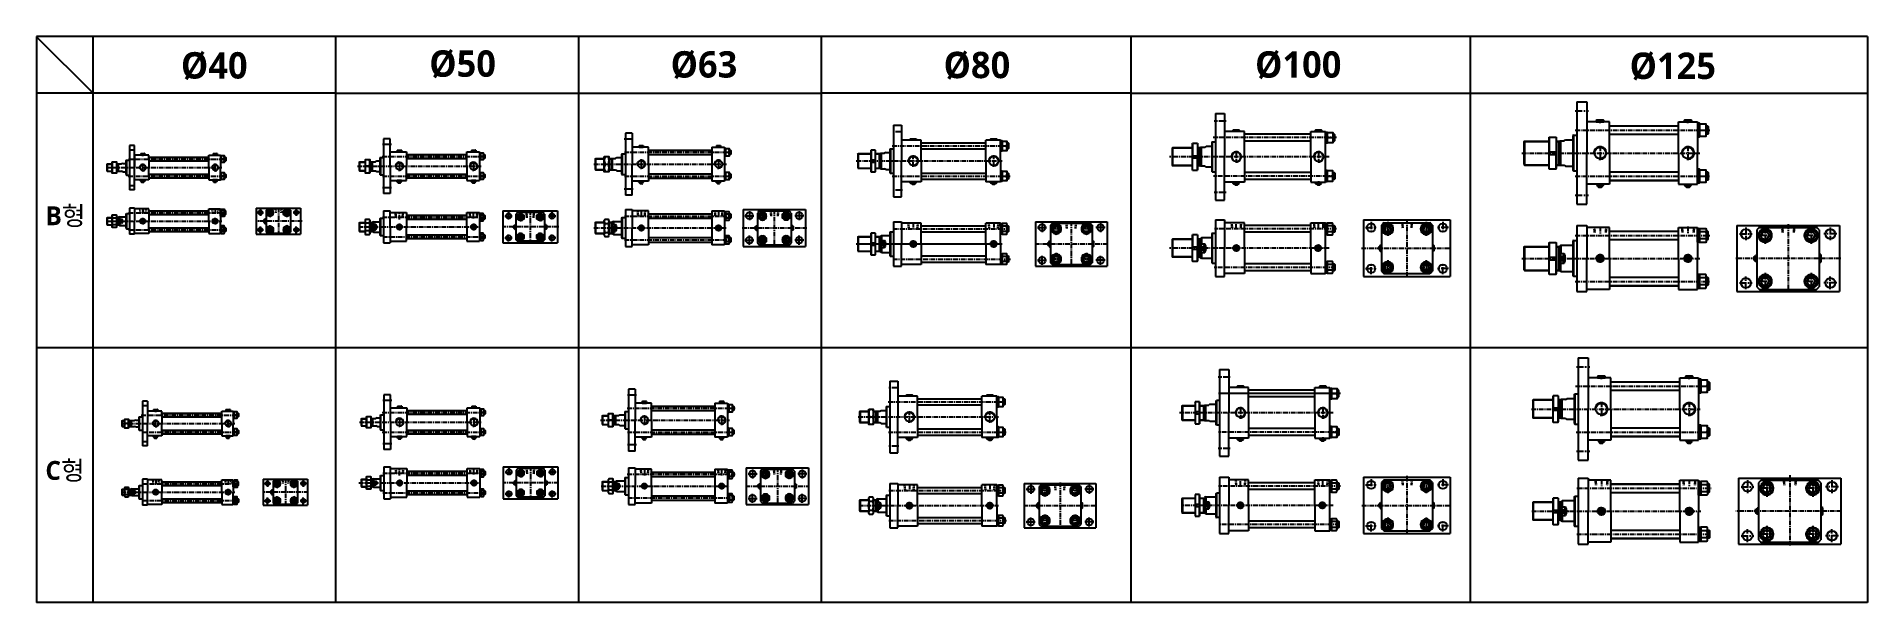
# Model space of a CAD drawing. Extents: x -819 to 8226, y -8942 to 4052.
# Drawn here: x 0 to 4857, y 2550 to 4052 of the extents above; entities that cross this region are included whole.
import ezdxf

# ---------------------------------------------------------------- set-up
doc = ezdxf.new("R2010")
doc.units = 0
doc.header["$LTSCALE"] = 10
doc.header["$MEASUREMENT"] = 0
for name, pattern in [('CENTER', [2, 1.25, -0.25, 0.25, -0.25]), ('CENTERX2', [4, 2.5, -0.5, 0.5, -0.5]), ('HIDDEN', [0.375, 0.25, -0.125])]:
    doc.linetypes.add(name, pattern=pattern)
doc.layers.get('0').update_dxf_attribs({"linetype": 'CONTINUOUS'})
doc.layers.get('DEFPOINTS').update_dxf_attribs({"linetype": 'CONTINUOUS'})
for name, color, linetype in [('CEN', 1, 'CENTERX2'), ('CENTER', 1, 'CENTER'), ('Line', 7, 'CONTINUOUS'), ('ML', 7, 'CONTINUOUS'), ('THIN', 3, 'CONTINUOUS'), ('외형선', 3, 'CONTINUOUS'), ('중심선', 1, 'CENTER')]:
    doc.layers.add(name, color=color, linetype=linetype)
doc.styles.add('문자', font='romans.shx')

msp = doc.modelspace()

# ---------------------------------------------------------------- texts
at = {"attachment_point": 1, "style": '문자'}
for s, width, gutter_width, insert, char_height in [('{\\fMalgun Gothic|b1|i0|c129|p50;%%C40}', 124.533, 16, (382.9, 4011), 70), ('{\\fMalgun Gothic|b1|i0|c129|p50;%%C50}', 124.533, 16, (1041.8, 4015.8), 70), ('{\\fMalgun Gothic|b1|i0|c129|p50;%%C63}', 124.533, 16, (1682.2, 4013.6), 70), ('{\\fMalgun Gothic|b1|i0|c129|p50;%%C80}', 124.533, 16, (2406.4, 4012), 70), ('{\\fMalgun Gothic|b1|i0|c129|p50;%%C100}', 124.533, 16, (3233, 4013.4), 70), ('{\\fMalgun Gothic|b1|i0|c129|p50;%%C125}', 124.533, 16, (4226.6, 4009.9), 70), ('{\\fMalgun Gothic|b1|i0|c129|p50;B형}', 655.383, 160, (23.2, 3601.7), 50), ('{\\fMalgun Gothic|b1|i0|c129|p50;C형}', 655.383, 160, (23.2, 2925.6), 50)]:
    msp.add_mtext_dynamic_manual_height_columns(s, width=width, gutter_width=gutter_width, heights=[0], dxfattribs=dict(at, insert=insert, char_height=char_height))

# ---------------------------------------------------------------- linework, layer by layer
for p, q in [((4857.5, 4052.4), (0, 4052.4)), ((0, 4052.4), (0, 2550.2)), ((0, 4051.9), (150, 3902.4)), ((150, 2550.2), (150, 4052.4)), ((794, 2550.2), (794, 4052.4)), ((1438, 4052.4), (1438, 2550.2)), ((2082, 4052.4), (2082, 3501)), ((2904.2, 2550.2), (2904.2, 4052.4)), ((3803.6, 4052.4), (3803.6, 2550.2)), ((4857.5, 4052.4), (4857.5, 2550.2)), ((793.5, 3902.4), (0, 3902.4)), ((793.5, 3902.4), (1438, 3902.3)), ((1438, 3902.3), (2082, 3902.3)), ((2082, 3902.3), (2082, 2550.2)), ((2904.2, 3902.3), (2082, 3902.3)), ((2904.2, 3902.3), (3803.6, 3902.3)), ((3803.6, 3902.3), (4857.5, 3902.3)), ((4857.5, 3226.3), (0, 3226.3)), ((4857.5, 2550.2), (0, 2550.2))]:
    msp.add_line(p, q)
at = {"color": 3}
for p, q in [((259.6, 3645.7), (259.6, 3763.7)), ((259.6, 3645.7), (246.6, 3645.7)), ((4076.3, 3510), (4076.3, 3417))]:
    msp.add_line(p, q, dxfattribs=at)
at = {"layer": 'CEN', "color": 1, "linetype": 'CENTER', "ltscale": 1.5}
for p, q in [((4082.3, 3855.2), (4117.3, 3855.2)), ((2297.8, 3799.7), (2270.8, 3799.7)), ((3155.9, 3828.2), (3123.9, 3828.2)), ((941.5, 3765.7), (917.5, 3765.7)), ((1583.2, 3779.7), (1559.2, 3779.7)), ((941.5, 3650.7), (917.5, 3650.7)), ((1583.2, 3647.7), (1559.2, 3647.7)), ((2297.8, 3644.7), (2270.8, 3644.7)), ((3155.9, 3638.2), (3123.9, 3638.2)), ((4082.3, 3631.2), (4117.3, 3631.2)), ((1242.4, 3576), (1262.4, 3576)), ((1252.4, 3586), (1252.4, 3566)), ((1377.4, 3576), (1357.4, 3576)), ((1367.4, 3586), (1367.4, 3566)), ((1879.3, 3576.9), (1903.3, 3576.9)), ((1891.3, 3588.9), (1891.3, 3564.9)), ((2035.3, 3576.9), (2011.3, 3576.9)), ((2023.3, 3588.9), (2023.3, 3564.9)), ((2667.8, 3557.4), (2667.8, 3533.4)), ((2822.8, 3557.4), (2822.8, 3533.4)), ((3540.8, 3560.3), (3540.8, 3530.3)), ((3730.8, 3560.3), (3730.8, 3530.3)), ((1242.4, 3518), (1262.4, 3518)), ((1252.4, 3508), (1252.4, 3528)), ((1377.4, 3518), (1357.4, 3518)), ((1367.4, 3508), (1367.4, 3528)), ((1879.3, 3511.9), (1903.3, 3511.9)), ((1891.3, 3499.9), (1891.3, 3523.9)), ((2035.3, 3511.9), (2011.3, 3511.9)), ((2023.3, 3499.9), (2023.3, 3523.9)), ((2655.8, 3545.4), (2679.8, 3545.4)), ((2834.8, 3545.4), (2810.8, 3545.4)), ((3525.8, 3545.3), (3555.8, 3545.3)), ((3745.8, 3545.3), (3715.8, 3545.3)), ((4518.1, 3528.5), (4552.1, 3528.5)), ((4535.1, 3545.5), (4535.1, 3511.5)), ((4776.1, 3528.5), (4742.1, 3528.5)), ((4759.1, 3545.5), (4759.1, 3511.5)), ((2655.8, 3458.4), (2679.8, 3458.4)), ((2667.8, 3446.4), (2667.8, 3470.4)), ((2834.8, 3458.4), (2810.8, 3458.4)), ((2822.8, 3446.4), (2822.8, 3470.4)), ((3540.8, 3421.3), (3540.8, 3451.3)), ((3730.8, 3421.3), (3730.8, 3451.3)), ((3525.8, 3436.3), (3555.8, 3436.3)), ((3745.8, 3436.3), (3715.8, 3436.3)), ((4535.1, 3381.5), (4535.1, 3415.5)), ((4759.1, 3381.5), (4759.1, 3415.5)), ((4518.1, 3398.5), (4552.1, 3398.5)), ((4776.1, 3398.5), (4742.1, 3398.5)), ((4085.7, 3175.6), (4120.7, 3175.6)), ((2287.7, 3120.1), (2260.7, 3120.1)), ((3166.9, 3148.6), (3134.9, 3148.6)), ((942.2, 3086.1), (918.2, 3086.1)), ((1591.5, 3100.1), (1567.5, 3100.1)), ((942.2, 2971.1), (918.2, 2971.1)), ((1591.5, 2968.1), (1567.5, 2968.1)), ((2287.7, 2965.1), (2260.7, 2965.1)), ((3166.9, 2958.6), (3134.9, 2958.6)), ((4085.7, 2951.6), (4120.7, 2951.6)), ((1243.1, 2896.4), (1263.1, 2896.4)), ((1253.1, 2906.4), (1253.1, 2886.4)), ((1378.1, 2896.4), (1358.1, 2896.4)), ((1368.1, 2906.4), (1368.1, 2886.4)), ((1887.5, 2891.4), (1911.5, 2891.4)), ((1899.5, 2903.4), (1899.5, 2879.4)), ((2043.5, 2891.4), (2019.5, 2891.4)), ((2031.5, 2903.4), (2031.5, 2879.4)), ((3540.9, 2877.3), (3540.9, 2847.3)), ((3730.9, 2877.3), (3730.9, 2847.3)), ((4539.4, 2874.3), (4539.4, 2840.3)), ((4763.4, 2874.3), (4763.4, 2840.3)), ((1243.1, 2838.4), (1263.1, 2838.4)), ((1253.1, 2828.4), (1253.1, 2848.4)), ((1378.1, 2838.4), (1358.1, 2838.4)), ((1368.1, 2828.4), (1368.1, 2848.4)), ((1887.5, 2826.4), (1911.5, 2826.4)), ((1899.5, 2814.4), (1899.5, 2838.4)), ((2043.5, 2826.4), (2019.5, 2826.4)), ((2031.5, 2814.4), (2031.5, 2838.4)), ((2625.8, 2850.8), (2649.8, 2850.8)), ((2637.8, 2862.8), (2637.8, 2838.8)), ((2804.8, 2850.8), (2780.8, 2850.8)), ((2792.8, 2862.8), (2792.8, 2838.8)), ((3525.9, 2862.3), (3555.9, 2862.3)), ((3745.9, 2862.3), (3715.9, 2862.3)), ((4522.4, 2857.3), (4556.4, 2857.3)), ((4780.4, 2857.3), (4746.4, 2857.3)), ((2637.8, 2751.8), (2637.8, 2775.8)), ((2792.8, 2751.8), (2792.8, 2775.8)), ((2625.8, 2763.8), (2649.8, 2763.8)), ((2804.8, 2763.8), (2780.8, 2763.8)), ((3525.9, 2753.3), (3555.9, 2753.3)), ((3540.9, 2738.3), (3540.9, 2768.3)), ((3745.9, 2753.3), (3715.9, 2753.3)), ((3730.9, 2738.3), (3730.9, 2768.3)), ((4522.4, 2727.3), (4556.4, 2727.3)), ((4539.4, 2710.3), (4539.4, 2744.3)), ((4780.4, 2727.3), (4746.4, 2727.3)), ((4763.4, 2710.3), (4763.4, 2744.3))]:
    msp.add_line(p, q, dxfattribs=at)
at = {"layer": 'CEN', "color": 1, "linetype": 'CENTER'}
for p, q in [((585.4, 3585.3), (602.4, 3585.3)), ((593.9, 3593.8), (593.9, 3576.8)), ((593.9, 3530.8), (593.9, 3547.8)), ((697.4, 3585.3), (680.4, 3585.3)), ((688.9, 3593.8), (688.9, 3576.8)), ((688.9, 3530.8), (688.9, 3547.8)), ((585.4, 3539.3), (602.4, 3539.3)), ((697.4, 3539.3), (680.4, 3539.3)), ((604.1, 2865.9), (621.1, 2865.9)), ((612.6, 2874.4), (612.6, 2857.4)), ((716.1, 2865.9), (699.1, 2865.9)), ((707.6, 2874.4), (707.6, 2857.4)), ((604.1, 2819.9), (621.1, 2819.9)), ((612.6, 2811.4), (612.6, 2828.4)), ((716.1, 2819.9), (699.1, 2819.9)), ((707.6, 2811.4), (707.6, 2828.4))]:
    msp.add_line(p, q, dxfattribs=at)
at = {"layer": 'CENTER'}
for p, q in [((618.9, 3595.7), (618.9, 3573.9)), ((663.9, 3595.7), (663.9, 3573.9)), ((628.3, 3584.8), (609.5, 3584.8)), ((618.9, 3528.9), (618.9, 3550.7)), ((654.5, 3584.8), (673.3, 3584.8)), ((663.9, 3528.9), (663.9, 3550.7)), ((1293.3, 3573), (1274.4, 3573)), ((1283.9, 3562.1), (1283.9, 3583.9)), ((1345.3, 3573), (1326.4, 3573)), ((1335.9, 3562.1), (1335.9, 3583.9)), ((1936.3, 3575.9), (1915.2, 3575.9)), ((1925.8, 3588), (1925.8, 3563.7)), ((1978.2, 3575.9), (1999.3, 3575.9)), ((1988.8, 3588), (1988.8, 3563.7)), ((2705.3, 3558), (2705.3, 3525.8)), ((2785.3, 3558), (2785.3, 3525.8)), ((3584.8, 3560.8), (3584.8, 3522.8)), ((3686.8, 3560.8), (3686.8, 3522.8)), ((4586.1, 3547), (4586.1, 3502.1)), ((4708.1, 3547), (4708.1, 3502.1)), ((628.3, 3539.8), (609.5, 3539.8)), ((654.5, 3539.8), (673.3, 3539.8)), ((1293.3, 3521), (1274.4, 3521)), ((1283.9, 3510.1), (1283.9, 3531.9)), ((1345.3, 3521), (1326.4, 3521)), ((1335.9, 3510.1), (1335.9, 3531.9)), ((1936.3, 3512.9), (1915.2, 3512.9)), ((1925.8, 3500.7), (1925.8, 3525)), ((1978.2, 3512.9), (1999.3, 3512.9)), ((1988.8, 3500.7), (1988.8, 3525)), ((2719.3, 3541.9), (2691.4, 3541.9)), ((2799.3, 3541.9), (2771.4, 3541.9)), ((3601.2, 3541.8), (3568.3, 3541.8)), ((3703.2, 3541.8), (3670.3, 3541.8)), ((4605.6, 3524.5), (4566.7, 3524.5)), ((4727.6, 3524.5), (4688.7, 3524.5)), ((2719.3, 3461.9), (2691.4, 3461.9)), ((2705.3, 3478), (2705.3, 3445.8)), ((2799.3, 3461.9), (2771.4, 3461.9)), ((2785.3, 3478), (2785.3, 3445.8)), ((3584.8, 3458.8), (3584.8, 3420.8)), ((3686.8, 3458.8), (3686.8, 3420.8)), ((3601.2, 3439.8), (3568.3, 3439.8)), ((3703.2, 3439.8), (3670.3, 3439.8)), ((4605.6, 3402.5), (4566.7, 3402.5)), ((4586.1, 3425), (4586.1, 3380.1)), ((4727.6, 3402.5), (4688.7, 3402.5)), ((4708.1, 3425), (4708.1, 3380.1)), ((637.6, 2876.3), (637.6, 2854.6)), ((682.6, 2876.3), (682.6, 2854.6)), ((1294.1, 2893.4), (1275.2, 2893.4)), ((1284.6, 2882.5), (1284.6, 2904.3)), ((1346.1, 2893.4), (1327.2, 2893.4)), ((1336.6, 2882.5), (1336.6, 2904.3)), ((1944.6, 2890.4), (1923.5, 2890.4)), ((1934, 2902.5), (1934, 2878.2)), ((1986.5, 2890.4), (2007.6, 2890.4)), ((1997, 2902.5), (1997, 2878.2)), ((3584.9, 2877.7), (3584.9, 2839.8)), ((3686.9, 2877.7), (3686.9, 2839.8)), ((4590.4, 2875.7), (4590.4, 2830.8)), ((4712.4, 2875.7), (4712.4, 2830.8)), ((647, 2865.4), (628.1, 2865.4)), ((647, 2820.4), (628.1, 2820.4)), ((637.6, 2809.6), (637.6, 2831.3)), ((673.1, 2865.4), (692, 2865.4)), ((673.1, 2820.4), (692, 2820.4)), ((682.6, 2809.6), (682.6, 2831.3)), ((1294.1, 2841.4), (1275.2, 2841.4)), ((1284.6, 2830.5), (1284.6, 2852.3)), ((1346.1, 2841.4), (1327.2, 2841.4)), ((1336.6, 2830.5), (1336.6, 2852.3)), ((1944.6, 2827.4), (1923.5, 2827.4)), ((1934, 2815.2), (1934, 2839.5)), ((1986.5, 2827.4), (2007.6, 2827.4)), ((1997, 2815.2), (1997, 2839.5)), ((2689.2, 2847.3), (2661.3, 2847.3)), ((2675.3, 2863.4), (2675.3, 2831.2)), ((2769.2, 2847.3), (2741.3, 2847.3)), ((2755.3, 2863.4), (2755.3, 2831.2)), ((3601.4, 2858.8), (3568.5, 2858.8)), ((3703.4, 2858.8), (3670.5, 2858.8)), ((4609.8, 2853.3), (4570.9, 2853.3)), ((4731.8, 2853.3), (4692.9, 2853.3)), ((2675.3, 2783.4), (2675.3, 2751.2)), ((2755.3, 2783.4), (2755.3, 2751.2)), ((3584.9, 2775.7), (3584.9, 2737.8)), ((3686.9, 2775.7), (3686.9, 2737.8)), ((2689.2, 2767.3), (2661.3, 2767.3)), ((2769.2, 2767.3), (2741.3, 2767.3)), ((3601.4, 2756.8), (3568.5, 2756.8)), ((3703.4, 2756.8), (3670.5, 2756.8)), ((4609.8, 2731.3), (4570.9, 2731.3)), ((4590.4, 2753.7), (4590.4, 2708.8)), ((4731.8, 2731.3), (4692.9, 2731.3)), ((4712.4, 2753.7), (4712.4, 2708.8))]:
    msp.add_line(p, q, dxfattribs=at)
at = {"layer": 'DEFPOINTS', "color": 0, "linetype": 'ByBlock'}
msp.add_point((1560.5, 3048.1), dxfattribs=at)
at = {"layer": 'Line', "color": 6, "linetype": 'HIDDEN'}
for p, q in [((3169.7, 3558.3), (3170.9, 3544.3)), ((3170.8, 3558.3), (3172.1, 3543.7)), ((3194.9, 3558.3), (3193.7, 3543.7)), ((3196.1, 3558.3), (3194.9, 3544.3)), ((3388.2, 3558.3), (3389.4, 3544.3)), ((3389.3, 3558.3), (3390.6, 3543.7)), ((3413.4, 3558.3), (3412.2, 3543.7)), ((3414.6, 3558.3), (3413.4, 3544.3)), ((3622.6, 3558.3), (3623.8, 3544.3)), ((3623.7, 3558.3), (3625, 3543.7)), ((3647.8, 3558.3), (3646.6, 3543.7)), ((3649, 3558.3), (3647.8, 3544.3)), ((3180.6, 2875.3), (3181.9, 2861.3)), ((3181.8, 2875.3), (3183.1, 2860.7)), ((3205.9, 2875.3), (3204.6, 2860.7)), ((3207.1, 2875.3), (3205.9, 2861.3)), ((3399.1, 2875.3), (3400.4, 2861.3)), ((3400.3, 2875.3), (3401.6, 2860.7)), ((3424.4, 2875.3), (3423.1, 2860.7)), ((3425.6, 2875.3), (3424.4, 2861.3)), ((3622.7, 2875.3), (3623.9, 2861.3)), ((3623.9, 2875.3), (3625.1, 2860.7)), ((3648, 2875.3), (3646.7, 2860.7)), ((3649.1, 2875.3), (3647.9, 2861.3))]:
    msp.add_line(p, q, dxfattribs=at)
at = {"layer": 'ML'}
for p, q in [((3127.9, 3848.2), (3127.9, 3618.2)), ((3127.9, 3848.2), (3151.9, 3848.2)), ((3151.9, 3848.2), (3151.9, 3733.2)), ((4086.3, 3879.2), (4086.3, 3607.2)), ((4086.3, 3879.2), (4113.3, 3879.2)), ((4113.3, 3879.2), (4113.3, 3743.2)), ((1562.2, 3796.2), (1562.2, 3631.2)), ((1580.2, 3796.2), (1562.2, 3796.2)), ((1580.2, 3796.2), (1580.2, 3713.7)), ((2273.8, 3817.2), (2273.8, 3627.2)), ((2273.8, 3817.2), (2294.8, 3817.2)), ((2294.8, 3817.2), (2294.8, 3722.2)), ((3204.4, 3800.7), (3151.9, 3800.7)), ((3174.9, 3803.7), (3175.9, 3804.7)), ((3190.9, 3803.7), (3174.9, 3803.7)), ((3174.9, 3800.7), (3174.9, 3803.7)), ((3175.9, 3804.7), (3189.9, 3804.7)), ((3189.9, 3804.7), (3190.9, 3803.7)), ((3190.9, 3803.7), (3190.9, 3800.7)), ((3204.4, 3733.2), (3204.4, 3800.7)), ((3386.9, 3800.7), (3413.4, 3800.7)), ((3393.4, 3803.7), (3394.4, 3804.7)), ((3409.4, 3803.7), (3393.4, 3803.7)), ((3393.4, 3800.7), (3393.4, 3803.7)), ((3394.4, 3804.7), (3408.4, 3804.7)), ((3408.4, 3804.7), (3409.4, 3803.7)), ((3409.4, 3803.7), (3409.4, 3800.7)), ((3443.1, 3775.2), (3443.1, 3793.2)), ((4077.3, 3790.7), (4076.3, 3789.7)), ((4076.3, 3789.7), (4076.3, 3696.7)), ((4077.3, 3790.7), (4086.3, 3790.7)), ((4077.8, 3790.7), (4077.8, 3695.7)), ((4173.3, 3825.7), (4113.3, 3825.7)), ((4139.3, 3830.7), (4138.3, 3829.7)), ((4158.3, 3829.7), (4138.3, 3829.7)), ((4138.3, 3829.7), (4138.3, 3825.7)), ((4138.3, 3825.7), (4158.3, 3825.7)), ((4157.3, 3830.7), (4139.3, 3830.7)), ((4157.3, 3830.7), (4158.3, 3829.7)), ((4158.3, 3825.7), (4158.3, 3829.7)), ((4173.3, 3743.2), (4173.3, 3825.7)), ((4356.3, 3743.2), (4356.3, 3825.7)), ((4356.3, 3825.7), (4406.3, 3825.7)), ((4372.3, 3830.7), (4371.3, 3829.7)), ((4391.3, 3829.7), (4371.3, 3829.7)), ((4371.3, 3829.7), (4371.3, 3825.7)), ((4371.3, 3825.7), (4391.3, 3825.7)), ((4390.3, 3830.7), (4372.3, 3830.7)), ((4390.3, 3830.7), (4391.3, 3829.7)), ((4391.3, 3825.7), (4391.3, 3829.7)), ((4406.3, 3825.7), (4406.3, 3743.2)), ((4411.9, 3803), (4406.3, 3808.6)), ((4411.9, 3799.8), (4406.3, 3805.4)), ((4411.9, 3804.2), (4428.5, 3804.2)), ((4429.9, 3790.3), (4429.9, 3818)), ((4433.5, 3815.2), (4433.5, 3793.2)), ((246.6, 3763.7), (246.6, 3645.7)), ((259.6, 3763.7), (246.6, 3763.7)), ((276.1, 3741.7), (276.6, 3742.2)), ((276.1, 3741.7), (287.1, 3741.7)), ((276.6, 3742.2), (286.6, 3742.2)), ((287.1, 3741.7), (286.6, 3742.2)), ((468.1, 3741.7), (468.6, 3742.2)), ((468.1, 3741.7), (479.1, 3741.7)), ((468.6, 3742.2), (478.6, 3742.2)), ((479.1, 3741.7), (478.6, 3742.2)), ((920.5, 3780.7), (920.5, 3635.7)), ((938.5, 3780.7), (920.5, 3780.7)), ((938.5, 3708.2), (938.5, 3780.7)), ((938.5, 3746.2), (981.5, 3746.2)), ((957, 3750.7), (957.5, 3751.2)), ((957, 3750.7), (968, 3750.7)), ((957, 3746.2), (968, 3746.2)), ((957.5, 3751.2), (967.5, 3751.2)), ((968, 3750.7), (967.5, 3751.2)), ((981.5, 3746.2), (981.5, 3708.2)), ((1141.5, 3708.2), (1141.5, 3746.2)), ((1141.5, 3746.2), (1175.5, 3746.2)), ((1154, 3750.7), (1154.5, 3751.2)), ((1154, 3750.7), (1165, 3750.7)), ((1154, 3746.2), (1165, 3746.2)), ((1154.5, 3751.2), (1164.5, 3751.2)), ((1165, 3750.7), (1164.5, 3751.2)), ((1175.5, 3746.2), (1175.5, 3670.2)), ((1552.2, 3740.2), (1553.2, 3741.2)), ((1553.2, 3741.2), (1562.2, 3741.2)), ((1553.7, 3741.2), (1553.7, 3686.2)), ((1623.2, 3758.7), (1580.2, 3758.7)), ((1598.7, 3763.2), (1599.2, 3763.7)), ((1598.7, 3763.2), (1609.7, 3763.2)), ((1598.7, 3758.7), (1609.7, 3758.7)), ((1599.2, 3763.7), (1609.2, 3763.7)), ((1609.7, 3763.2), (1609.2, 3763.7)), ((1623.2, 3713.7), (1623.2, 3758.7)), ((1791.2, 3758.7), (1825.2, 3758.7)), ((1791.2, 3758.7), (1791.2, 3713.7)), ((1803.7, 3763.2), (1804.2, 3763.7)), ((1803.7, 3763.2), (1814.7, 3763.2)), ((1803.7, 3758.7), (1814.7, 3758.7)), ((1804.2, 3763.7), (1814.2, 3763.7)), ((1814.7, 3763.2), (1814.2, 3763.7)), ((1825.2, 3758.7), (1825.2, 3668.7)), ((1828.2, 3744.5), (1825.2, 3747.5)), ((1828.2, 3742.8), (1825.2, 3745.8)), ((1828.2, 3745.2), (1837.3, 3745.2)), ((1840.7, 3751.2), (1840.7, 3739.2)), ((2178.8, 3740.7), (2179.8, 3741.7)), ((2178.8, 3740.7), (2178.8, 3703.7)), ((2179.8, 3741.7), (2179.8, 3702.7)), ((2213.7, 3750.7), (2214.2, 3751.2)), ((2213.7, 3750.7), (2213.7, 3693.7)), ((2214.2, 3751.2), (2214.2, 3725.2)), ((2225.2, 3751.2), (2214.2, 3751.2)), ((2225.2, 3751.2), (2225.2, 3725.2)), ((2225.2, 3751.2), (2225.7, 3750.7)), ((2225.7, 3693.7), (2225.7, 3750.7)), ((2235.8, 3741.7), (2235.8, 3702.7)), ((2238.8, 3742.7), (2238.8, 3701.7)), ((2241.8, 3701.7), (2241.8, 3742.7)), ((2252.8, 3744.7), (2249.8, 3742.7)), ((2264.8, 3754.7), (2263.8, 3753.7)), ((2263.8, 3753.7), (2263.8, 3690.7)), ((2264.8, 3754.7), (2273.8, 3754.7)), ((2265.3, 3754.7), (2265.3, 3689.7)), ((2347.3, 3777.2), (2294.8, 3777.2)), ((2317.8, 3780.2), (2318.8, 3781.2)), ((2333.8, 3780.2), (2317.8, 3780.2)), ((2317.8, 3777.2), (2317.8, 3780.2)), ((2318.8, 3781.2), (2332.8, 3781.2)), ((2332.8, 3781.2), (2333.8, 3780.2)), ((2333.8, 3780.2), (2333.8, 3777.2)), ((2347.3, 3722.2), (2347.3, 3777.2)), ((2531.3, 3780.2), (2532.3, 3781.2)), ((2547.3, 3780.2), (2531.3, 3780.2)), ((2531.3, 3777.2), (2531.3, 3780.2)), ((2532.3, 3781.2), (2546.3, 3781.2)), ((2546.3, 3781.2), (2547.3, 3780.2)), ((2547.3, 3780.2), (2547.3, 3777.2)), ((2561.8, 3761.3), (2557.8, 3765.3)), ((2561.8, 3759), (2557.8, 3763)), ((2561.8, 3762.2), (2573.8, 3762.2)), ((2577.8, 3770.2), (2577.8, 3754.2)), ((3012.9, 3756.2), (3013.9, 3757.2)), ((3012.9, 3756.2), (3012.9, 3710.2)), ((3013.9, 3757.2), (3013.9, 3709.2)), ((3066, 3767.2), (3067, 3768.2)), ((3066, 3767.2), (3066, 3699.2)), ((3067, 3768.2), (3067, 3736.2)), ((3080, 3768.2), (3067, 3768.2)), ((3080, 3768.2), (3080, 3736.2)), ((3080, 3768.2), (3081, 3767.2)), ((3081, 3699.2), (3081, 3767.2)), ((3084.9, 3757.2), (3084.9, 3709.2)), ((3087.9, 3758.2), (3087.9, 3708.2)), ((3090.9, 3708.2), (3090.9, 3758.2)), ((3099.9, 3758.2), (3102.9, 3760.7)), ((3118.9, 3773.2), (3117.9, 3772.2)), ((3117.9, 3772.2), (3117.9, 3694.2)), ((3118.9, 3773.2), (3127.9, 3773.2)), ((3119.4, 3773.2), (3119.4, 3693.2)), ((3424.5, 3787.8), (3419.9, 3783.2)), ((3424.5, 3785.2), (3419.9, 3780.6)), ((3424.5, 3784.2), (3438.3, 3784.2)), ((3946.3, 3773.7), (3947.8, 3775.2)), ((3946.3, 3773.7), (3946.3, 3712.7)), ((3947.8, 3775.2), (3947.8, 3711.2)), ((4012.6, 3784.2), (4013.6, 3785.2)), ((4012.6, 3784.2), (4012.6, 3702.2)), ((4012.6, 3746.7), (4032.6, 3746.7)), ((4013.6, 3785.2), (4013.6, 3746.7)), ((4013.6, 3785.2), (4031.6, 3785.2)), ((4031.6, 3785.2), (4031.6, 3746.7)), ((4031.6, 3785.2), (4032.6, 3784.2)), ((4032.6, 3702.2), (4032.6, 3784.2)), ((4038.3, 3775.2), (4038.3, 3711.2)), ((4041.3, 3775.7), (4041.3, 3710.7)), ((4044.3, 3710.7), (4044.3, 3775.7)), ((4053.3, 3775.7), (4056.3, 3778.2)), ((4113.3, 3607.2), (4113.3, 3743.2)), ((4173.3, 3743.2), (4173.3, 3660.7)), ((4356.3, 3743.2), (4356.3, 3660.7)), ((4406.3, 3660.7), (4406.3, 3743.2)), ((186.6, 3713.7), (187.6, 3714.7)), ((186.6, 3713.7), (186.6, 3695.7)), ((186.6, 3695.7), (187.6, 3694.7)), ((187.6, 3714.7), (187.6, 3694.7)), ((200.3, 3704.7), (210.9, 3704.7)), ((214.6, 3714.7), (214.6, 3694.7)), ((216.6, 3714.7), (216.6, 3694.7)), ((228.6, 3715.9), (225.6, 3714.7)), ((228.6, 3693.5), (225.6, 3694.7)), ((298.1, 3737.2), (259.6, 3737.2)), ((259.6, 3737.2), (259.6, 3704.7)), ((298.1, 3729.7), (298.1, 3737.2)), ((298.1, 3729.7), (298.1, 3704.7)), ((298.1, 3679.7), (298.1, 3704.7)), ((457.1, 3704.7), (457.1, 3737.2)), ((457.1, 3737.2), (487.6, 3737.2)), ((457.1, 3704.7), (457.1, 3672.2)), ((487.6, 3737.2), (487.6, 3704.7)), ((490.1, 3726.6), (487.6, 3729.1)), ((490.1, 3725.2), (487.6, 3727.7)), ((487.6, 3672.2), (487.6, 3704.7)), ((497.4, 3727.2), (490.1, 3727.2)), ((500.8, 3732.2), (500.8, 3722.2)), ((855.5, 3719.2), (856.5, 3720.2)), ((855.5, 3719.2), (855.5, 3697.2)), ((855.5, 3697.2), (856.5, 3696.2)), ((856.5, 3720.2), (856.5, 3696.2)), ((882.6, 3708.2), (873.8, 3708.2)), ((888.5, 3720.2), (888.5, 3696.2)), ((890.5, 3720.2), (890.5, 3696.2)), ((899.5, 3720.2), (902.5, 3722.2)), ((899.5, 3696.2), (902.5, 3694.2)), ((911.5, 3731.2), (910.5, 3730.2)), ((910.5, 3730.2), (910.5, 3686.2)), ((911.5, 3731.2), (920.5, 3731.2)), ((912, 3731.2), (912, 3685.2)), ((938.5, 3708.2), (938.5, 3635.7)), ((981.5, 3670.2), (981.5, 3708.2)), ((1141.5, 3708.2), (1141.5, 3670.2)), ((1178, 3733.6), (1175.5, 3736.1)), ((1178, 3732.2), (1175.5, 3734.7)), ((1185.2, 3734.2), (1178, 3734.2)), ((1188.7, 3739.2), (1188.7, 3729.2)), ((1482.2, 3727.7), (1483.2, 3728.7)), ((1482.2, 3727.7), (1482.2, 3699.7)), ((1482.2, 3699.7), (1483.2, 3698.7)), ((1483.2, 3728.7), (1483.2, 3698.7)), ((1508.1, 3713.7), (1516.4, 3713.7)), ((1524.2, 3728.7), (1524.2, 3698.7)), ((1527.2, 3728.7), (1527.2, 3698.7)), ((1536.2, 3728.7), (1539.2, 3731.2)), ((1536.2, 3698.7), (1539.2, 3696.2)), ((1552.2, 3740.2), (1552.2, 3687.2)), ((1580.2, 3631.2), (1580.2, 3713.7)), ((1623.2, 3713.7), (1623.2, 3668.7)), ((1791.2, 3713.7), (1791.2, 3668.7)), ((2178.8, 3703.7), (2179.8, 3702.7)), ((2213.7, 3725.2), (2225.7, 3725.2)), ((2213.7, 3719.2), (2225.7, 3719.2)), ((2213.7, 3693.7), (2214.2, 3693.2)), ((2214.2, 3719.2), (2214.2, 3693.2)), ((2214.2, 3693.2), (2225.2, 3693.2)), ((2225.2, 3719.2), (2225.2, 3693.2)), ((2225.2, 3693.2), (2225.7, 3693.7)), ((2252.8, 3699.7), (2249.8, 3701.7)), ((2294.8, 3627.2), (2294.8, 3722.2)), ((2347.3, 3722.2), (2347.3, 3667.2)), ((3012.9, 3710.2), (3013.9, 3709.2)), ((3066, 3736.2), (3081, 3736.2)), ((3066, 3730.2), (3081, 3730.2)), ((3066, 3699.2), (3067, 3698.2)), ((3067, 3698.2), (3067, 3730.2)), ((3067, 3698.2), (3080, 3698.2)), ((3080, 3698.2), (3080, 3730.2)), ((3080, 3698.2), (3081, 3699.2)), ((3099.9, 3708.2), (3102.9, 3705.7)), ((3118.9, 3693.2), (3117.9, 3694.2)), ((3118.9, 3693.2), (3127.9, 3693.2)), ((3151.9, 3618.2), (3151.9, 3733.2)), ((3204.4, 3733.2), (3204.4, 3665.7)), ((3946.3, 3712.7), (3947.8, 3711.2)), ((4012.6, 3739.7), (4032.6, 3739.7)), ((4012.6, 3702.2), (4013.6, 3701.2)), ((4013.6, 3701.2), (4013.6, 3739.7)), ((4013.6, 3701.2), (4031.6, 3701.2)), ((4031.6, 3701.2), (4031.6, 3739.7)), ((4031.6, 3701.2), (4032.6, 3702.2)), ((4032.6, 3711.2), (4041.3, 3711.2)), ((4053.3, 3710.7), (4056.3, 3708.2)), ((4077.3, 3695.7), (4076.3, 3696.7)), ((4077.3, 3695.7), (4086.3, 3695.7)), ((4429.9, 3668.3), (4429.9, 3696)), ((4433.5, 3693.2), (4433.5, 3671.2)), ((298.1, 3672.2), (259.6, 3672.2)), ((287.6, 3672.2), (275.6, 3672.2)), ((275.6, 3669.2), (275.6, 3672.2)), ((275.6, 3669.2), (280.4, 3669.2)), ((276.6, 3668.2), (275.6, 3669.2)), ((286.6, 3668.2), (276.6, 3668.2)), ((278.6, 3666.2), (278.6, 3668.2)), ((278.6, 3666.2), (284.6, 3666.2)), ((279.6, 3665.2), (278.6, 3666.2)), ((283.6, 3665.2), (279.6, 3665.2)), ((280.4, 3668.2), (280.4, 3672.2)), ((282.8, 3668.2), (282.8, 3672.2)), ((282.8, 3669.2), (287.6, 3669.2)), ((283.6, 3665.2), (284.6, 3666.2)), ((284.6, 3666.2), (284.6, 3668.2)), ((286.6, 3668.2), (287.6, 3669.2)), ((287.6, 3669.2), (287.6, 3672.2)), ((298.1, 3679.7), (298.1, 3672.2)), ((457.1, 3672.2), (487.6, 3672.2)), ((479.6, 3672.2), (467.6, 3672.2)), ((467.6, 3669.2), (467.6, 3672.2)), ((467.6, 3669.2), (472.4, 3669.2)), ((468.6, 3668.2), (467.6, 3669.2)), ((478.6, 3668.2), (468.6, 3668.2)), ((470.6, 3666.2), (470.6, 3668.2)), ((470.6, 3666.2), (476.6, 3666.2)), ((471.6, 3665.2), (470.6, 3666.2)), ((475.6, 3665.2), (471.6, 3665.2)), ((472.4, 3668.2), (472.4, 3672.2)), ((474.8, 3668.2), (474.8, 3672.2)), ((474.8, 3669.2), (479.6, 3669.2)), ((475.6, 3665.2), (476.6, 3666.2)), ((476.6, 3666.2), (476.6, 3668.2)), ((478.6, 3668.2), (479.6, 3669.2)), ((479.6, 3669.2), (479.6, 3672.2)), ((490.1, 3681.6), (487.6, 3684.1)), ((490.1, 3680.2), (487.6, 3682.7)), ((497.4, 3682.2), (490.1, 3682.2)), ((500.8, 3687.2), (500.8, 3677.2)), ((911.5, 3685.2), (910.5, 3686.2)), ((911.5, 3685.2), (920.5, 3685.2)), ((938.5, 3670.2), (981.5, 3670.2)), ((968.5, 3670.2), (956.5, 3670.2)), ((956.5, 3667.2), (956.5, 3670.2)), ((956.5, 3667.2), (961.3, 3667.2)), ((957.5, 3666.2), (956.5, 3667.2)), ((967.5, 3666.2), (957.5, 3666.2)), ((959.5, 3664.2), (959.5, 3666.2)), ((959.5, 3664.2), (965.5, 3664.2)), ((960.5, 3663.2), (959.5, 3664.2)), ((964.5, 3663.2), (960.5, 3663.2)), ((961.3, 3666.2), (961.3, 3670.2)), ((963.7, 3666.2), (963.7, 3670.2)), ((963.7, 3667.2), (968.5, 3667.2)), ((964.5, 3663.2), (965.5, 3664.2)), ((965.5, 3664.2), (965.5, 3666.2)), ((967.5, 3666.2), (968.5, 3667.2)), ((968.5, 3667.2), (968.5, 3670.2)), ((1141.5, 3670.2), (1175.5, 3670.2)), ((1165.5, 3670.2), (1153.5, 3670.2)), ((1153.5, 3667.2), (1153.5, 3670.2)), ((1153.5, 3667.2), (1158.3, 3667.2)), ((1154.5, 3666.2), (1153.5, 3667.2)), ((1164.5, 3666.2), (1154.5, 3666.2)), ((1156.5, 3664.2), (1156.5, 3666.2)), ((1156.5, 3664.2), (1162.5, 3664.2)), ((1157.5, 3663.2), (1156.5, 3664.2)), ((1161.5, 3663.2), (1157.5, 3663.2)), ((1158.3, 3666.2), (1158.3, 3670.2)), ((1160.7, 3666.2), (1160.7, 3670.2)), ((1160.7, 3667.2), (1165.5, 3667.2)), ((1161.5, 3663.2), (1162.5, 3664.2)), ((1162.5, 3664.2), (1162.5, 3666.2)), ((1164.5, 3666.2), (1165.5, 3667.2)), ((1165.5, 3667.2), (1165.5, 3670.2)), ((1178, 3681.6), (1175.5, 3684.1)), ((1178, 3680.2), (1175.5, 3682.7)), ((1185.2, 3682.2), (1178, 3682.2)), ((1188.7, 3687.2), (1188.7, 3677.2)), ((1552.2, 3687.2), (1553.2, 3686.2)), ((1553.2, 3686.2), (1562.2, 3686.2)), ((1623.2, 3668.7), (1580.2, 3668.7)), ((1610.2, 3668.7), (1598.2, 3668.7)), ((1598.2, 3665.7), (1598.2, 3668.7)), ((1598.2, 3665.7), (1603, 3665.7)), ((1599.2, 3664.7), (1598.2, 3665.7)), ((1609.2, 3664.7), (1599.2, 3664.7)), ((1601.2, 3662.7), (1601.2, 3664.7)), ((1602.2, 3661.7), (1601.2, 3662.7)), ((1601.2, 3662.7), (1607.2, 3662.7)), ((1606.2, 3661.7), (1602.2, 3661.7)), ((1603, 3664.7), (1603, 3668.7)), ((1605.4, 3664.7), (1605.4, 3668.7)), ((1605.4, 3665.7), (1610.2, 3665.7)), ((1606.2, 3661.7), (1607.2, 3662.7)), ((1607.2, 3662.7), (1607.2, 3664.7)), ((1609.2, 3664.7), (1610.2, 3665.7)), ((1610.2, 3665.7), (1610.2, 3668.7)), ((1825.2, 3668.7), (1791.2, 3668.7)), ((1815.2, 3668.7), (1803.2, 3668.7)), ((1803.2, 3665.7), (1803.2, 3668.7)), ((1803.2, 3665.7), (1808, 3665.7)), ((1804.2, 3664.7), (1803.2, 3665.7)), ((1814.2, 3664.7), (1804.2, 3664.7)), ((1806.2, 3662.7), (1806.2, 3664.7)), ((1807.2, 3661.7), (1806.2, 3662.7)), ((1806.2, 3662.7), (1812.2, 3662.7)), ((1811.2, 3661.7), (1807.2, 3661.7)), ((1808, 3664.7), (1808, 3668.7)), ((1810.4, 3664.7), (1810.4, 3668.7)), ((1810.4, 3665.7), (1815.2, 3665.7)), ((1811.2, 3661.7), (1812.2, 3662.7)), ((1812.2, 3662.7), (1812.2, 3664.7)), ((1814.2, 3664.7), (1815.2, 3665.7)), ((1815.2, 3665.7), (1815.2, 3668.7)), ((1828.2, 3681.5), (1825.2, 3684.5)), ((1828.2, 3679.8), (1825.2, 3682.8)), ((1828.2, 3682.2), (1837.3, 3682.2)), ((1840.7, 3688.2), (1840.7, 3676.2)), ((2264.8, 3689.7), (2263.8, 3690.7)), ((2264.8, 3689.7), (2273.8, 3689.7)), ((2347.3, 3667.2), (2294.8, 3667.2)), ((2317.8, 3664.2), (2317.8, 3667.2)), ((2318.8, 3663.2), (2317.8, 3664.2)), ((2317.8, 3664.2), (2325, 3664.2)), ((2318.8, 3663.2), (2332.8, 3663.2)), ((2321.8, 3663.2), (2321.8, 3661.2)), ((2322.8, 3660.2), (2321.8, 3661.2)), ((2321.8, 3661.2), (2329.8, 3661.2)), ((2322.8, 3660.2), (2328.8, 3660.2)), ((2325, 3663.2), (2325, 3667.2)), ((2326.7, 3663.2), (2326.7, 3667.2)), ((2326.7, 3664.2), (2333.8, 3664.2)), ((2328.8, 3660.2), (2329.8, 3661.2)), ((2329.8, 3663.2), (2329.8, 3661.2)), ((2332.8, 3663.2), (2333.8, 3664.2)), ((2333.8, 3664.2), (2333.8, 3667.2)), ((2531.3, 3664.2), (2531.3, 3667.2)), ((2532.3, 3663.2), (2531.3, 3664.2)), ((2531.3, 3664.2), (2538.5, 3664.2)), ((2532.3, 3663.2), (2546.3, 3663.2)), ((2535.3, 3663.2), (2535.3, 3661.2)), ((2535.3, 3661.2), (2543.3, 3661.2)), ((2536.3, 3660.2), (2535.3, 3661.2)), ((2536.3, 3660.2), (2542.3, 3660.2)), ((2538.5, 3663.2), (2538.5, 3667.2)), ((2540.2, 3663.2), (2540.2, 3667.2)), ((2540.2, 3664.2), (2547.3, 3664.2)), ((2542.3, 3660.2), (2543.3, 3661.2)), ((2543.3, 3663.2), (2543.3, 3661.2)), ((2546.3, 3663.2), (2547.3, 3664.2)), ((2547.3, 3664.2), (2547.3, 3667.2)), ((2561.8, 3681.3), (2557.8, 3685.3)), ((2561.8, 3679), (2557.8, 3683)), ((2561.8, 3682.2), (2573.8, 3682.2)), ((2577.8, 3690.2), (2577.8, 3674.2)), ((3204.4, 3665.7), (3151.9, 3665.7)), ((3174.9, 3662.7), (3174.9, 3665.7)), ((3174.9, 3662.7), (3182.1, 3662.7)), ((3175.9, 3661.7), (3174.9, 3662.7)), ((3175.9, 3661.7), (3189.9, 3661.7)), ((3178.9, 3661.7), (3178.9, 3659.7)), ((3178.9, 3659.7), (3186.9, 3659.7)), ((3179.9, 3658.7), (3178.9, 3659.7)), ((3179.9, 3658.7), (3185.9, 3658.7)), ((3182.1, 3661.7), (3182.1, 3665.7)), ((3183.7, 3661.7), (3183.7, 3665.7)), ((3183.7, 3662.7), (3190.9, 3662.7)), ((3185.9, 3658.7), (3186.9, 3659.7)), ((3186.9, 3661.7), (3186.9, 3659.7)), ((3189.9, 3661.7), (3190.9, 3662.7)), ((3190.9, 3662.7), (3190.9, 3665.7)), ((3393.4, 3662.7), (3393.4, 3665.7)), ((3394.4, 3661.7), (3393.4, 3662.7)), ((3393.4, 3662.7), (3400.6, 3662.7)), ((3394.4, 3661.7), (3408.4, 3661.7)), ((3397.4, 3661.7), (3397.4, 3659.7)), ((3397.4, 3659.7), (3405.4, 3659.7)), ((3398.4, 3658.7), (3397.4, 3659.7)), ((3398.4, 3658.7), (3404.4, 3658.7)), ((3400.6, 3661.7), (3400.6, 3665.7)), ((3402.2, 3661.7), (3402.2, 3665.7)), ((3402.2, 3662.7), (3409.4, 3662.7)), ((3404.4, 3658.7), (3405.4, 3659.7)), ((3405.4, 3661.7), (3405.4, 3659.7)), ((3408.4, 3661.7), (3409.4, 3662.7)), ((3409.4, 3662.7), (3409.4, 3665.7)), ((3424.5, 3681.2), (3419.9, 3685.8)), ((3424.5, 3678.6), (3419.9, 3683.2)), ((3424.5, 3682.2), (3438.3, 3682.2)), ((3443.1, 3691.2), (3443.1, 3673.2)), ((4173.3, 3660.7), (4113.3, 3660.7)), ((4140.3, 3660.7), (4140.3, 3656.7)), ((4141.3, 3655.7), (4140.3, 3656.7)), ((4140.3, 3656.7), (4147, 3656.7)), ((4141.3, 3655.7), (4155.3, 3655.7)), ((4143.3, 3655.7), (4143.3, 3653.7)), ((4144.3, 3652.7), (4143.3, 3653.7)), ((4143.3, 3653.7), (4153.3, 3653.7)), ((4144.3, 3652.7), (4152.3, 3652.7)), ((4147, 3655.7), (4147, 3660.7)), ((4149.6, 3655.7), (4149.6, 3660.7)), ((4156.3, 3656.7), (4149.6, 3656.7)), ((4152.3, 3652.7), (4153.3, 3653.7)), ((4153.3, 3655.7), (4153.3, 3653.7)), ((4155.3, 3655.7), (4156.3, 3656.7)), ((4156.3, 3660.7), (4156.3, 3656.7)), ((4356.3, 3660.7), (4406.3, 3660.7)), ((4373.3, 3660.7), (4373.3, 3656.7)), ((4373.3, 3656.7), (4380, 3656.7)), ((4374.3, 3655.7), (4373.3, 3656.7)), ((4374.3, 3655.7), (4388.3, 3655.7)), ((4376.3, 3655.7), (4376.3, 3653.7)), ((4376.3, 3653.7), (4386.3, 3653.7)), ((4377.3, 3652.7), (4376.3, 3653.7)), ((4377.3, 3652.7), (4385.3, 3652.7)), ((4380, 3655.7), (4380, 3660.7)), ((4382.6, 3655.7), (4382.6, 3660.7)), ((4389.3, 3656.7), (4382.6, 3656.7)), ((4385.3, 3652.7), (4386.3, 3653.7)), ((4386.3, 3655.7), (4386.3, 3653.7)), ((4388.3, 3655.7), (4389.3, 3656.7)), ((4389.3, 3660.7), (4389.3, 3656.7)), ((4411.9, 3681), (4406.3, 3686.6)), ((4411.9, 3677.8), (4406.3, 3683.4)), ((4411.9, 3682.2), (4428.5, 3682.2)), ((246.6, 3596.8), (246.6, 3527.8)), ((259.6, 3596.8), (246.6, 3596.8)), ((259.6, 3596.8), (259.6, 3562.3)), ((298.1, 3594.8), (259.6, 3594.8)), ((298.1, 3587.3), (298.1, 3594.8)), ((457.1, 3594.8), (487.6, 3594.8)), ((457.1, 3562.3), (457.1, 3594.8)), ((487.6, 3594.8), (487.6, 3562.3)), ((582.4, 3596.8), (582.4, 3527.8)), ((582.4, 3596.8), (700.4, 3596.8)), ((670.3, 3594.8), (612.5, 3594.8)), ((700.4, 3596.8), (700.4, 3527.8)), ((938.5, 3635.7), (920.5, 3635.7)), ((1580.2, 3631.2), (1562.2, 3631.2)), ((2273.8, 3627.2), (2294.8, 3627.2)), ((3127.9, 3618.2), (3151.9, 3618.2)), ((4086.3, 3607.2), (4113.3, 3607.2)), ((186.6, 3571.3), (187.6, 3572.3)), ((186.6, 3571.3), (186.6, 3553.3)), ((186.6, 3553.3), (187.6, 3552.3)), ((187.6, 3572.3), (187.6, 3552.3)), ((200.3, 3575), (200.3, 3549.5)), ((201.6, 3570.8), (211, 3570.8)), ((201.6, 3553.8), (211, 3553.8)), ((212.3, 3575), (212.3, 3549.5)), ((214.6, 3572.3), (214.6, 3552.3)), ((219.6, 3573.5), (216.6, 3572.3)), ((216.6, 3572.3), (216.6, 3552.3)), ((216.6, 3567.3), (225.9, 3567.3)), ((216.6, 3557.2), (225.6, 3557.2)), ((219.6, 3551.1), (216.6, 3552.3)), ((219.6, 3573.5), (219.6, 3567.3)), ((219.6, 3557.2), (219.6, 3551.1)), ((225.6, 3567.3), (225.6, 3557.2)), ((236.6, 3580.8), (238.1, 3582.3)), ((236.6, 3580.8), (236.6, 3543.8)), ((238.1, 3582.3), (238.1, 3542.3)), ((238.1, 3582.3), (246.6, 3582.3)), ((259.6, 3527.8), (259.6, 3562.3)), ((280.4, 3568.2), (275.8, 3563.5)), ((275.8, 3561.1), (280.4, 3556.4)), ((282.8, 3568.2), (287.5, 3563.5)), ((287.5, 3561.1), (282.8, 3556.4)), ((298.1, 3587.3), (298.1, 3562.3)), ((298.1, 3537.3), (298.1, 3562.3)), ((457.1, 3562.3), (457.1, 3529.8)), ((472.4, 3568.2), (467.8, 3563.5)), ((467.8, 3561.1), (472.4, 3556.4)), ((474.8, 3568.2), (479.5, 3563.5)), ((479.5, 3561.1), (474.8, 3556.4)), ((490.1, 3586.7), (487.6, 3584.2)), ((490.1, 3585.3), (487.6, 3582.8)), ((487.6, 3529.8), (487.6, 3562.3)), ((497.4, 3589.7), (490.1, 3589.7)), ((497.4, 3579.9), (490.1, 3579.9)), ((498.1, 3592.1), (498.1, 3577.4)), ((498.1, 3532.4), (498.1, 3547.1)), ((500.8, 3579.8), (500.8, 3589.8)), ((601.9, 3564.3), (602.9, 3565.3)), ((601.9, 3560.3), (601.9, 3564.3)), ((601.9, 3560.3), (602.9, 3559.3)), ((602.9, 3565.3), (604.9, 3565.3)), ((602.9, 3565.3), (602.9, 3559.3)), ((602.9, 3559.3), (604.9, 3559.3)), ((604.9, 3567.3), (605.9, 3568.3)), ((604.9, 3557.3), (604.9, 3567.3)), ((604.9, 3563.5), (608.9, 3563.5)), ((604.9, 3561.1), (608.9, 3561.1)), ((604.9, 3557.3), (605.9, 3556.3)), ((605.9, 3568.3), (608.9, 3568.3)), ((605.9, 3568.3), (605.9, 3563.5)), ((605.9, 3561.1), (605.9, 3556.3)), ((605.9, 3556.3), (608.9, 3556.3)), ((608.9, 3591.2), (608.9, 3533.4)), ((608.9, 3556.3), (608.9, 3568.3)), ((673.9, 3591.2), (673.9, 3533.4)), ((855.5, 3558), (856.5, 3559)), ((855.5, 3558), (855.5, 3536)), ((856.5, 3559), (856.5, 3535)), ((872.2, 3531.6), (872.2, 3562.3)), ((882.6, 3557.2), (873.8, 3557.2)), ((884.2, 3531.6), (884.2, 3562.3)), ((888.5, 3559), (888.5, 3535)), ((893.5, 3561), (890.5, 3559.2)), ((890.5, 3559.2), (890.5, 3534.7)), ((890.5, 3554.2), (899.5, 3554.2)), ((893.5, 3561), (893.5, 3554.2)), ((899.5, 3554.2), (899.5, 3539.8)), ((911.5, 3570), (910.5, 3569)), ((910.5, 3569), (910.5, 3525)), ((911.5, 3570), (920.5, 3570)), ((912, 3570), (912, 3524)), ((920.5, 3589.5), (920.5, 3504.5)), ((920.5, 3589.5), (938.5, 3589.5)), ((938.5, 3547), (938.5, 3589.5)), ((938.5, 3585), (981.5, 3585)), ((938.5, 3547), (938.5, 3504.5)), ((961.3, 3552.8), (956.6, 3548.2)), ((963.7, 3552.8), (968.4, 3548.2)), ((981.5, 3585), (981.5, 3547)), ((981.5, 3509), (981.5, 3547)), ((1141.5, 3547), (1141.5, 3585)), ((1141.5, 3585), (1175.5, 3585)), ((1141.5, 3547), (1141.5, 3509)), ((1158.3, 3552.8), (1153.6, 3548.2)), ((1160.7, 3552.8), (1165.4, 3548.2)), ((1175.5, 3585), (1175.5, 3509)), ((1178, 3572.4), (1175.5, 3574.9)), ((1178, 3571), (1175.5, 3573.5)), ((1185.2, 3577.9), (1178, 3577.9)), ((1185.2, 3568.1), (1178, 3568.1)), ((1186, 3565.6), (1186, 3580.3)), ((1188.7, 3578), (1188.7, 3568)), ((1237.4, 3589.5), (1382.4, 3589.5)), ((1237.4, 3589.5), (1237.4, 3504.5)), ((1264.9, 3549), (1265.9, 3550)), ((1264.9, 3545), (1264.9, 3549)), ((1265.9, 3550), (1265.9, 3544)), ((1265.9, 3550), (1267.9, 3550)), ((1267.9, 3552), (1268.9, 3553)), ((1267.9, 3542), (1267.9, 3552)), ((1267.9, 3548.2), (1271.9, 3548.2)), ((1268.9, 3553), (1268.9, 3548.2)), ((1268.9, 3553), (1271.9, 3553)), ((1271.9, 3581), (1271.9, 3513)), ((1271.9, 3541), (1271.9, 3553)), ((1343.9, 3585), (1275.9, 3585)), ((1347.9, 3581), (1347.9, 3512.9)), ((1352.4, 3552.5), (1352.4, 3541.5)), ((1352.4, 3552.5), (1352.9, 3552)), ((1352.9, 3552), (1352.9, 3542)), ((1382.4, 3589.5), (1382.4, 3504.5)), ((1482.2, 3558.4), (1483.2, 3559.4)), ((1482.2, 3558.4), (1482.2, 3530.4)), ((1483.2, 3559.4), (1483.2, 3529.4)), ((1506.2, 3562), (1506.2, 3526.7)), ((1508.1, 3556.1), (1516.4, 3556.1)), ((1518.2, 3562), (1518.2, 3526.7)), ((1524.2, 3559.4), (1524.2, 3529.4)), ((1530.2, 3561.9), (1527.2, 3560.1)), ((1527.2, 3560.1), (1527.2, 3528.6)), ((1527.2, 3553.4), (1536.2, 3553.4)), ((1530.2, 3561.9), (1530.2, 3553.4)), ((1536.2, 3553.4), (1536.2, 3535.3)), ((1552.2, 3570.9), (1553.2, 3571.9)), ((1552.2, 3570.9), (1552.2, 3517.9)), ((1553.2, 3571.9), (1562.2, 3571.9)), ((1553.7, 3571.9), (1553.7, 3516.9)), ((1562.2, 3593.4), (1562.2, 3495.4)), ((1562.2, 3593.4), (1580.2, 3593.4)), ((1562.2, 3589.4), (1562.2, 3499.4)), ((1580.2, 3593.4), (1580.2, 3544.4)), ((1623.2, 3589.4), (1580.2, 3589.4)), ((1603, 3550.2), (1598.3, 3545.5)), ((1605.4, 3550.2), (1610.1, 3545.5)), ((1623.2, 3544.4), (1623.2, 3589.4)), ((1791.2, 3589.4), (1825.2, 3589.4)), ((1791.2, 3589.4), (1791.2, 3544.4)), ((1808, 3550.2), (1803.3, 3545.5)), ((1810.4, 3550.2), (1815.1, 3545.5)), ((1825.2, 3589.4), (1825.2, 3499.4)), ((1828.2, 3575.2), (1825.2, 3578.2)), ((1828.2, 3573.5), (1825.2, 3576.5)), ((1837.3, 3581.3), (1828.2, 3581.3)), ((1837.3, 3570.4), (1828.2, 3570.4)), ((1838.2, 3567.6), (1838.2, 3584.1)), ((1840.7, 3581.9), (1840.7, 3569.9)), ((1874.8, 3593.4), (2039.8, 3593.4)), ((1874.8, 3593.4), (1874.8, 3495.4)), ((1905.3, 3546.4), (1906.3, 3547.4)), ((1905.3, 3542.4), (1905.3, 3546.4)), ((1906.3, 3547.4), (1906.3, 3541.4)), ((1906.3, 3547.4), (1908.3, 3547.4)), ((1908.3, 3549.4), (1909.3, 3550.4)), ((1908.3, 3539.4), (1908.3, 3549.4)), ((1909.3, 3550.4), (1912.3, 3550.4)), ((1909.3, 3550.4), (1909.3, 3545.5)), ((1912.3, 3584), (1912.3, 3504.7)), ((1912.3, 3538.4), (1912.3, 3550.4)), ((1917.6, 3589.4), (1997, 3589.4)), ((2002.3, 3584), (2002.3, 3504.7)), ((2002.3, 3549.9), (2002.3, 3538.9)), ((2006.8, 3549.9), (2006.8, 3538.9)), ((2006.8, 3549.9), (2007.3, 3549.4)), ((2007.3, 3549.4), (2007.3, 3539.4)), ((2039.8, 3593.4), (2039.8, 3495.4)), ((2273.8, 3560.9), (2273.8, 3442.9)), ((2273.8, 3560.9), (2294.8, 3560.9)), ((2294.8, 3560.9), (2294.8, 3501.9)), ((2347.3, 3556.9), (2294.8, 3556.9)), ((2347.3, 3501.9), (2347.3, 3556.9)), ((2573.8, 3548.8), (2561.8, 3548.8)), ((2574.8, 3531.5), (2574.8, 3552.3)), ((2577.8, 3549.9), (2577.8, 3533.9)), ((2650.3, 3560.9), (2840.3, 3560.9)), ((2650.3, 3560.9), (2650.3, 3442.9)), ((2690.3, 3552.1), (2690.3, 3451.6)), ((2695.1, 3556.9), (2795.6, 3556.9)), ((2800.3, 3552.1), (2800.3, 3451.6)), ((2840.3, 3560.9), (2840.3, 3442.9)), ((3127.9, 3565.8), (3127.9, 3415.8)), ((3127.9, 3565.8), (3151.9, 3565.8)), ((3151.9, 3565.8), (3151.9, 3490.8)), ((3204.4, 3558.3), (3151.9, 3558.3)), ((3204.4, 3490.8), (3204.4, 3558.3)), ((3386.9, 3558.3), (3413.4, 3558.3)), ((3438.3, 3549.6), (3424.5, 3549.6)), ((3439.5, 3530.1), (3439.5, 3553.5)), ((3443.1, 3550.8), (3443.1, 3532.8)), ((3520.8, 3565.8), (3750.8, 3565.8)), ((3520.8, 3565.8), (3520.8, 3415.8)), ((3568.3, 3551.8), (3568.3, 3429.8)), ((3574.7, 3558.3), (3696.8, 3558.3)), ((3703.3, 3551.8), (3703.3, 3429.8)), ((3750.8, 3565.8), (3750.8, 3415.8)), ((4086.3, 3551), (4086.3, 3376)), ((4086.3, 3551), (4113.3, 3551)), ((4113.3, 3551), (4113.3, 3463.5)), ((4173.3, 3546), (4113.3, 3546)), ((4173.3, 3463.5), (4173.3, 3546)), ((4356.3, 3546), (4406.3, 3546)), ((4356.3, 3463.5), (4356.3, 3546)), ((4406.3, 3546), (4406.3, 3463.5)), ((4511.1, 3551), (4783.1, 3551)), ((4511.1, 3551), (4511.1, 3376)), ((4571.4, 3546), (4722.9, 3546)), ((4783.1, 3551), (4783.1, 3376)), ((236.6, 3543.8), (238.1, 3542.3)), ((238.1, 3542.3), (246.6, 3542.3)), ((259.6, 3527.8), (246.6, 3527.8)), ((298.1, 3529.8), (259.6, 3529.8)), ((298.1, 3537.3), (298.1, 3529.8)), ((457.1, 3529.8), (487.6, 3529.8)), ((490.1, 3539.2), (487.6, 3541.7)), ((490.1, 3537.8), (487.6, 3540.3)), ((497.4, 3544.7), (490.1, 3544.7)), ((497.4, 3534.9), (490.1, 3534.9)), ((500.8, 3544.8), (500.8, 3534.8)), ((582.4, 3527.8), (700.4, 3527.8)), ((670.3, 3529.8), (612.5, 3529.8)), ((855.5, 3536), (856.5, 3535)), ((882.6, 3536.7), (873.8, 3536.7)), ((890.5, 3539.8), (899.5, 3539.8)), ((893.5, 3533), (890.5, 3534.7)), ((893.5, 3539.8), (893.5, 3533)), ((911.5, 3524), (910.5, 3525)), ((911.5, 3524), (920.5, 3524)), ((920.5, 3504.5), (938.5, 3504.5)), ((938.5, 3509), (981.5, 3509)), ((956.6, 3545.8), (961.3, 3541.1)), ((968.4, 3545.8), (963.7, 3541.1)), ((1141.5, 3509), (1175.5, 3509)), ((1153.6, 3545.8), (1158.3, 3541.1)), ((1165.4, 3545.8), (1160.7, 3541.1)), ((1178, 3520.4), (1175.5, 3522.9)), ((1178, 3519), (1175.5, 3521.5)), ((1185.2, 3525.9), (1178, 3525.9)), ((1185.2, 3516.1), (1178, 3516.1)), ((1186, 3513.6), (1186, 3528.3)), ((1188.7, 3526), (1188.7, 3516)), ((1237.4, 3504.5), (1382.4, 3504.5)), ((1264.9, 3545), (1265.9, 3544)), ((1265.9, 3544), (1267.9, 3544)), ((1267.9, 3545.8), (1271.9, 3545.8)), ((1267.9, 3542), (1268.9, 3541)), ((1268.9, 3545.8), (1268.9, 3541)), ((1268.9, 3541), (1271.9, 3541)), ((1343.9, 3509), (1275.9, 3509)), ((1352.4, 3541.5), (1352.9, 3542)), ((1482.2, 3530.4), (1483.2, 3529.4)), ((1508.1, 3532.6), (1516.4, 3532.6)), ((1527.2, 3535.3), (1536.2, 3535.3)), ((1530.2, 3526.9), (1527.2, 3528.6)), ((1530.2, 3535.3), (1530.2, 3526.9)), ((1552.2, 3517.9), (1553.2, 3516.9)), ((1553.2, 3516.9), (1562.2, 3516.9)), ((1580.2, 3495.4), (1580.2, 3544.4)), ((1623.2, 3499.4), (1580.2, 3499.4)), ((1598.3, 3543.2), (1603, 3538.5)), ((1610.1, 3543.2), (1605.4, 3538.5)), ((1623.2, 3544.4), (1623.2, 3499.4)), ((1791.2, 3544.4), (1791.2, 3499.4)), ((1825.2, 3499.4), (1791.2, 3499.4)), ((1803.3, 3543.2), (1808, 3538.5)), ((1815.1, 3543.2), (1810.4, 3538.5)), ((1828.2, 3512.2), (1825.2, 3515.2)), ((1828.2, 3510.5), (1825.2, 3513.5)), ((1837.3, 3518.3), (1828.2, 3518.3)), ((1837.3, 3507.4), (1828.2, 3507.4)), ((1838.2, 3504.6), (1838.2, 3521.1)), ((1840.7, 3518.9), (1840.7, 3506.9)), ((1905.3, 3542.4), (1906.3, 3541.4)), ((1906.3, 3541.4), (1908.3, 3541.4)), ((1908.3, 3545.5), (1912.3, 3545.5)), ((1908.3, 3543.2), (1912.3, 3543.2)), ((1908.3, 3539.4), (1909.3, 3538.4)), ((1909.3, 3543.2), (1909.3, 3538.4)), ((1909.3, 3538.4), (1912.3, 3538.4)), ((1917.6, 3499.4), (1997, 3499.4)), ((2006.8, 3538.9), (2007.3, 3539.4)), ((2178.8, 3520.4), (2179.8, 3521.4)), ((2178.8, 3520.4), (2178.8, 3483.4)), ((2179.8, 3521.4), (2179.8, 3482.4)), ((2213.7, 3530.4), (2214.2, 3530.9)), ((2213.7, 3530.4), (2213.7, 3473.4)), ((2213.7, 3504.9), (2225.7, 3504.9)), ((2213.7, 3498.9), (2225.7, 3498.9)), ((2225.2, 3530.9), (2214.2, 3530.9)), ((2214.2, 3530.9), (2214.2, 3504.9)), ((2214.2, 3498.9), (2214.2, 3472.9)), ((2225.2, 3530.9), (2225.7, 3530.4)), ((2225.2, 3530.9), (2225.2, 3504.9)), ((2225.2, 3498.9), (2225.2, 3472.9)), ((2225.7, 3473.4), (2225.7, 3530.4)), ((2235.8, 3521.4), (2235.8, 3482.4)), ((2241.8, 3524.4), (2238.8, 3522.7)), ((2238.8, 3522.7), (2238.8, 3481.1)), ((2238.8, 3511.2), (2249.8, 3511.2)), ((2241.8, 3524.4), (2241.8, 3511.2)), ((2249.8, 3511.2), (2249.8, 3492.6)), ((2264.8, 3534.4), (2263.8, 3533.4)), ((2263.8, 3533.4), (2263.8, 3470.4)), ((2264.8, 3534.4), (2273.8, 3534.4)), ((2265.3, 3534.4), (2265.3, 3469.4)), ((2294.8, 3442.9), (2294.8, 3501.9)), ((2325, 3508.8), (2318.9, 3502.7)), ((2318.9, 3501.1), (2325, 3494.9)), ((2326.7, 3508.8), (2332.8, 3502.7)), ((2332.8, 3501.1), (2326.7, 3494.9)), ((2347.3, 3501.9), (2347.3, 3446.9)), ((2538.5, 3508.8), (2532.4, 3502.7)), ((2532.4, 3501.1), (2538.5, 3494.9)), ((2540.2, 3508.8), (2546.3, 3502.7)), ((2546.3, 3501.1), (2540.2, 3494.9)), ((2561.8, 3541), (2557.8, 3545)), ((2561.8, 3538.8), (2557.8, 3542.8)), ((2573.8, 3535), (2561.8, 3535)), ((2683.3, 3504.9), (2684.3, 3505.9)), ((2683.3, 3504.9), (2683.3, 3498.9)), ((2683.3, 3498.9), (2684.3, 3497.9)), ((2684.3, 3505.9), (2684.3, 3497.9)), ((2686.3, 3505.9), (2684.3, 3505.9)), ((2686.3, 3497.9), (2684.3, 3497.9)), ((2686.3, 3508.9), (2687.3, 3509.9)), ((2686.3, 3508.9), (2686.3, 3494.9)), ((2686.3, 3502.7), (2690.3, 3502.7)), ((2686.3, 3501.1), (2690.3, 3501.1)), ((2687.3, 3509.9), (2687.3, 3502.7)), ((2687.3, 3509.9), (2690.3, 3509.9)), ((2687.3, 3501.1), (2687.3, 3493.9)), ((2800.3, 3509.9), (2803.3, 3509.9)), ((2803.3, 3493.9), (2803.3, 3509.9)), ((2803.3, 3509.9), (2804.3, 3508.9)), ((2804.3, 3508.9), (2804.3, 3494.9)), ((3012.9, 3513.8), (3013.9, 3514.8)), ((3012.9, 3513.8), (3012.9, 3467.8)), ((3013.9, 3514.8), (3013.9, 3466.8)), ((3066, 3524.8), (3067, 3525.8)), ((3066, 3524.8), (3066, 3456.8)), ((3080, 3525.8), (3067, 3525.8)), ((3067, 3525.8), (3067, 3493.8)), ((3080, 3525.8), (3081, 3524.8)), ((3080, 3525.8), (3080, 3493.8)), ((3081, 3456.8), (3081, 3524.8)), ((3084.9, 3514.8), (3084.9, 3466.8)), ((3090.9, 3518.3), (3087.9, 3516.6)), ((3087.9, 3516.6), (3087.9, 3465)), ((3087.9, 3502.3), (3099.9, 3502.3)), ((3090.9, 3518.3), (3090.9, 3502.3)), ((3099.9, 3502.3), (3099.9, 3479.2)), ((3118.9, 3530.8), (3117.9, 3529.8)), ((3117.9, 3529.8), (3117.9, 3451.8)), ((3118.9, 3530.8), (3127.9, 3530.8)), ((3119.4, 3530.8), (3119.4, 3450.8)), ((3182.1, 3497.7), (3175.9, 3491.6)), ((3183.7, 3497.7), (3189.8, 3491.6)), ((3399.3, 3497.7), (3393.2, 3491.6)), ((3401, 3497.7), (3407.1, 3491.6)), ((3424.5, 3540.8), (3419.9, 3545.4)), ((3424.5, 3538.2), (3419.9, 3542.8)), ((3438.3, 3534), (3424.5, 3534)), ((3564.3, 3497.8), (3565.3, 3498.8)), ((3564.3, 3497.8), (3564.3, 3483.8)), ((3565.3, 3498.8), (3568.3, 3498.8)), ((3565.3, 3498.8), (3565.3, 3491.6)), ((3703.3, 3498.8), (3706.3, 3498.8)), ((3706.3, 3482.8), (3706.3, 3498.8)), ((3706.3, 3498.8), (3707.3, 3497.8)), ((3707.3, 3497.8), (3707.3, 3483.8)), ((4012.6, 3504.5), (4013.6, 3505.5)), ((4012.6, 3504.5), (4012.6, 3422.5)), ((4013.6, 3505.5), (4031.6, 3505.5)), ((4013.6, 3505.5), (4013.6, 3467)), ((4031.6, 3505.5), (4032.6, 3504.5)), ((4031.6, 3505.5), (4031.6, 3467)), ((4032.6, 3422.5), (4032.6, 3504.5)), ((4044.3, 3498.5), (4041.3, 3496.8)), ((4044.3, 3498.5), (4044.3, 3476.5)), ((4077.3, 3511), (4076.3, 3510)), ((4077.3, 3511), (4086.3, 3511)), ((4077.8, 3511), (4077.8, 3416)), ((4411.9, 3528.9), (4406.3, 3523.3)), ((4411.9, 3525.8), (4406.3, 3520.2)), ((4428.5, 3533.8), (4411.9, 3533.8)), ((4428.5, 3515.3), (4411.9, 3515.3)), ((4429.9, 3538.4), (4429.9, 3510.7)), ((4433.5, 3513.5), (4433.5, 3535.5)), ((4564.6, 3539.3), (4564.6, 3387.8)), ((4729.6, 3539.3), (4729.6, 3387.8)), ((1562.2, 3495.4), (1580.2, 3495.4)), ((1874.8, 3495.4), (2039.8, 3495.4)), ((2178.8, 3483.4), (2179.8, 3482.4)), ((2213.7, 3473.4), (2214.2, 3472.9)), ((2214.2, 3472.9), (2225.2, 3472.9)), ((2225.2, 3472.9), (2225.7, 3473.4)), ((2238.8, 3492.6), (2249.8, 3492.6)), ((2241.8, 3479.4), (2238.8, 3481.1)), ((2241.8, 3492.6), (2241.8, 3479.4)), ((2264.8, 3469.4), (2263.8, 3470.4)), ((2264.8, 3469.4), (2273.8, 3469.4)), ((2561.8, 3461), (2557.8, 3465)), ((2561.8, 3458.8), (2557.8, 3462.8)), ((2573.8, 3468.8), (2561.8, 3468.8)), ((2573.8, 3455), (2561.8, 3455)), ((2574.8, 3451.5), (2574.8, 3472.3)), ((2577.8, 3469.9), (2577.8, 3453.9)), ((2686.3, 3494.9), (2687.3, 3493.9)), ((2687.3, 3493.9), (2690.3, 3493.9)), ((2803.3, 3493.9), (2800.3, 3493.9)), ((2804.3, 3494.9), (2803.3, 3493.9)), ((3012.9, 3467.8), (3013.9, 3466.8)), ((3066, 3493.8), (3081, 3493.8)), ((3066, 3487.8), (3081, 3487.8)), ((3066, 3456.8), (3067, 3455.8)), ((3067, 3455.8), (3067, 3487.8)), ((3067, 3455.8), (3080, 3455.8)), ((3080, 3455.8), (3080, 3487.8)), ((3080, 3455.8), (3081, 3456.8)), ((3087.9, 3479.2), (3099.9, 3479.2)), ((3090.9, 3463.3), (3087.9, 3465)), ((3090.9, 3479.2), (3090.9, 3463.3)), ((3118.9, 3450.8), (3117.9, 3451.8)), ((3118.9, 3450.8), (3127.9, 3450.8)), ((3151.9, 3415.8), (3151.9, 3490.8)), ((3175.9, 3490), (3182.1, 3483.8)), ((3189.8, 3490), (3183.7, 3483.8)), ((3204.4, 3490.8), (3204.4, 3423.3)), ((3393.2, 3490), (3399.3, 3483.8)), ((3407.1, 3490), (3401, 3483.8)), ((3439.5, 3428.1), (3439.5, 3451.5)), ((3561.3, 3493.8), (3562.3, 3494.8)), ((3561.3, 3493.8), (3561.3, 3487.8)), ((3561.3, 3487.8), (3562.3, 3486.8)), ((3564.3, 3494.8), (3562.3, 3494.8)), ((3562.3, 3494.8), (3562.3, 3486.8)), ((3564.3, 3486.8), (3562.3, 3486.8)), ((3564.3, 3491.6), (3568.3, 3491.6)), ((3564.3, 3490), (3568.3, 3490)), ((3564.3, 3483.8), (3565.3, 3482.8)), ((3565.3, 3490), (3565.3, 3482.8)), ((3565.3, 3482.8), (3568.3, 3482.8)), ((3706.3, 3482.8), (3703.3, 3482.8)), ((3707.3, 3483.8), (3706.3, 3482.8)), ((3946.3, 3494), (3947.8, 3495.5)), ((3946.3, 3494), (3946.3, 3433)), ((3947.8, 3495.5), (3947.8, 3431.5)), ((4012.6, 3467), (4032.6, 3467)), ((4012.6, 3460), (4032.6, 3460)), ((4013.6, 3421.5), (4013.6, 3460)), ((4031.6, 3421.5), (4031.6, 3460)), ((4038.3, 3495.5), (4038.3, 3431.5)), ((4041.3, 3496.8), (4041.3, 3430.3)), ((4041.3, 3476.5), (4053.3, 3476.5)), ((4041.3, 3450.6), (4053.3, 3450.6)), ((4044.3, 3428.5), (4044.3, 3450.6)), ((4053.3, 3476.5), (4053.3, 3450.6)), ((4113.3, 3376), (4113.3, 3463.5)), ((4147, 3471.4), (4140.4, 3464.8)), ((4140.4, 3462.2), (4147, 3455.7)), ((4149.6, 3471.4), (4156.2, 3464.8)), ((4156.2, 3462.2), (4149.6, 3455.7)), ((4173.3, 3463.5), (4173.3, 3381)), ((4356.3, 3463.5), (4356.3, 3381)), ((4380, 3471.4), (4373.4, 3464.8)), ((4373.4, 3462.2), (4380, 3455.7)), ((4382.6, 3471.4), (4389.2, 3464.8)), ((4389.2, 3462.2), (4382.6, 3455.7)), ((4406.3, 3381), (4406.3, 3463.5)), ((4556.6, 3467.5), (4557.6, 3468.5)), ((4556.6, 3467.5), (4556.6, 3459.5)), ((4556.6, 3459.5), (4557.6, 3458.5)), ((4557.6, 3468.5), (4557.6, 3458.5)), ((4559.6, 3468.5), (4557.6, 3468.5)), ((4559.6, 3458.5), (4557.6, 3458.5)), ((4559.6, 3470.5), (4560.6, 3471.5)), ((4559.6, 3470.5), (4559.6, 3456.5)), ((4559.6, 3464.8), (4564.6, 3464.8)), ((4559.6, 3462.2), (4564.6, 3462.2)), ((4559.6, 3456.5), (4560.6, 3455.5)), ((4564.6, 3471.5), (4560.6, 3471.5)), ((4560.6, 3471.5), (4560.6, 3464.8)), ((4560.6, 3455.5), (4560.6, 3462.2)), ((4564.6, 3455.5), (4560.6, 3455.5)), ((4733.6, 3473.5), (4729.6, 3473.5)), ((4729.6, 3473.5), (4729.6, 3453.5)), ((4729.6, 3453.5), (4733.6, 3453.5)), ((4734.6, 3472.5), (4733.6, 3473.5)), ((4733.6, 3453.5), (4733.6, 3473.5)), ((4734.6, 3454.5), (4733.6, 3453.5)), ((4734.6, 3454.5), (4734.6, 3472.5)), ((2273.8, 3442.9), (2294.8, 3442.9)), ((2347.3, 3446.9), (2294.8, 3446.9)), ((2650.3, 3442.9), (2840.3, 3442.9)), ((2695.1, 3446.9), (2795.6, 3446.9)), ((3127.9, 3415.8), (3151.9, 3415.8)), ((3204.4, 3423.3), (3151.9, 3423.3)), ((3424.5, 3438.8), (3419.9, 3443.4)), ((3424.5, 3436.2), (3419.9, 3440.8)), ((3438.3, 3447.6), (3424.5, 3447.6)), ((3438.3, 3432), (3424.5, 3432)), ((3443.1, 3448.8), (3443.1, 3430.8)), ((3520.8, 3415.8), (3750.8, 3415.8)), ((3574.7, 3423.3), (3696.8, 3423.3)), ((3946.3, 3433), (3947.8, 3431.5)), ((4012.6, 3422.5), (4013.6, 3421.5)), ((4013.6, 3421.5), (4031.6, 3421.5)), ((4031.6, 3421.5), (4032.6, 3422.5)), ((4044.3, 3428.5), (4041.3, 3430.3)), ((4077.3, 3416), (4076.3, 3417)), ((4077.3, 3416), (4086.3, 3416)), ((4411.9, 3401.3), (4406.3, 3406.9)), ((4411.9, 3398.2), (4406.3, 3403.8)), ((4428.5, 3411.8), (4411.9, 3411.8)), ((4429.9, 3388.7), (4429.9, 3416.4)), ((4433.5, 3413.5), (4433.5, 3391.5)), ((4086.3, 3376), (4113.3, 3376)), ((4173.3, 3381), (4113.3, 3381)), ((4356.3, 3381), (4406.3, 3381)), ((4428.5, 3393.3), (4411.9, 3393.3)), ((4511.1, 3376), (4783.1, 3376)), ((4571.4, 3381), (4722.9, 3381)), ((3138.9, 3168.6), (3138.9, 2938.6)), ((3138.9, 3168.6), (3162.9, 3168.6)), ((3162.9, 3168.6), (3162.9, 3053.6)), ((4089.7, 3199.6), (4089.7, 2927.6)), ((4089.7, 3199.6), (4116.7, 3199.6)), ((4116.7, 3199.6), (4116.7, 3063.6)), ((1570.5, 3116.6), (1570.5, 2951.6)), ((1588.5, 3116.6), (1570.5, 3116.6)), ((1588.5, 3116.6), (1588.5, 3034.1)), ((2263.7, 3137.6), (2263.7, 2947.6)), ((2263.7, 3137.6), (2284.7, 3137.6)), ((2284.7, 3137.6), (2284.7, 3042.6)), ((3215.4, 3121.1), (3162.9, 3121.1)), ((3185.9, 3124.1), (3186.9, 3125.1)), ((3201.9, 3124.1), (3185.9, 3124.1)), ((3185.9, 3121.1), (3185.9, 3124.1)), ((3186.9, 3125.1), (3200.9, 3125.1)), ((3200.9, 3125.1), (3201.9, 3124.1)), ((3201.9, 3124.1), (3201.9, 3121.1)), ((3215.4, 3053.6), (3215.4, 3121.1)), ((3391.4, 3121.1), (3430.9, 3121.1)), ((3391.4, 3053.6), (3391.4, 3121.1)), ((3404.4, 3124.1), (3405.4, 3125.1)), ((3420.4, 3124.1), (3404.4, 3124.1)), ((3404.4, 3121.1), (3404.4, 3124.1)), ((3405.4, 3125.1), (3419.4, 3125.1)), ((3419.4, 3125.1), (3420.4, 3124.1)), ((3420.4, 3124.1), (3420.4, 3121.1)), ((3430.9, 2986.1), (3430.9, 3121.1)), ((3454.1, 3095.6), (3454.1, 3113.6)), ((4176.7, 3146.1), (4116.7, 3146.1)), ((4142.7, 3151.1), (4141.7, 3150.1)), ((4161.7, 3150.1), (4141.7, 3150.1)), ((4141.7, 3150.1), (4141.7, 3146.1)), ((4141.7, 3146.1), (4161.7, 3146.1)), ((4160.7, 3151.1), (4142.7, 3151.1)), ((4160.7, 3151.1), (4161.7, 3150.1)), ((4161.7, 3146.1), (4161.7, 3150.1)), ((4176.7, 3063.6), (4176.7, 3146.1)), ((4359.7, 3063.6), (4359.7, 3146.1)), ((4359.7, 3146.1), (4409.7, 3146.1)), ((4375.7, 3151.1), (4374.7, 3150.1)), ((4394.7, 3150.1), (4374.7, 3150.1)), ((4374.7, 3150.1), (4374.7, 3146.1)), ((4374.7, 3146.1), (4394.7, 3146.1)), ((4393.7, 3151.1), (4375.7, 3151.1)), ((4393.7, 3151.1), (4394.7, 3150.1)), ((4394.7, 3146.1), (4394.7, 3150.1)), ((4409.7, 3146.1), (4409.7, 3063.6)), ((4415.3, 3123.4), (4409.7, 3129)), ((4415.3, 3120.2), (4409.7, 3125.8)), ((4415.3, 3124.6), (4431.9, 3124.6)), ((4433.3, 3110.7), (4433.3, 3138.4)), ((4437, 3135.6), (4437, 3113.6)), ((280.9, 3084.1), (280.9, 2966.1)), ((293.9, 3084.1), (280.9, 3084.1)), ((293.9, 3084.1), (293.9, 3025.1)), ((310.4, 3062.1), (310.9, 3062.6)), ((310.4, 3062.1), (321.4, 3062.1)), ((310.9, 3062.6), (320.9, 3062.6)), ((321.4, 3062.1), (320.9, 3062.6)), ((502.4, 3062.1), (502.9, 3062.6)), ((502.4, 3062.1), (513.4, 3062.1)), ((502.9, 3062.6), (512.9, 3062.6)), ((513.4, 3062.1), (512.9, 3062.6)), ((921.2, 3101.1), (921.2, 2956.1)), ((939.2, 3101.1), (921.2, 3101.1)), ((939.2, 3028.6), (939.2, 3101.1)), ((939.2, 3066.6), (982.2, 3066.6)), ((957.7, 3071.1), (958.2, 3071.6)), ((957.7, 3071.1), (968.7, 3071.1)), ((957.7, 3066.6), (968.7, 3066.6)), ((958.2, 3071.6), (968.2, 3071.6)), ((968.7, 3071.1), (968.2, 3071.6)), ((982.2, 3066.6), (982.2, 3028.6)), ((1142.2, 3028.6), (1142.2, 3066.6)), ((1142.2, 3066.6), (1176.2, 3066.6)), ((1154.7, 3071.1), (1155.2, 3071.6)), ((1154.7, 3071.1), (1165.7, 3071.1)), ((1154.7, 3066.6), (1165.7, 3066.6)), ((1155.2, 3071.6), (1165.2, 3071.6)), ((1165.7, 3071.1), (1165.2, 3071.6)), ((1176.2, 3066.6), (1176.2, 2990.6)), ((1631.5, 3079.1), (1588.5, 3079.1)), ((1607, 3083.6), (1607.5, 3084.1)), ((1607, 3083.6), (1618, 3083.6)), ((1607, 3079.1), (1618, 3079.1)), ((1607.5, 3084.1), (1617.5, 3084.1)), ((1618, 3083.6), (1617.5, 3084.1)), ((1631.5, 3034.1), (1631.5, 3079.1)), ((1799.5, 3079.1), (1833.5, 3079.1)), ((1799.5, 3079.1), (1799.5, 3034.1)), ((1812, 3083.6), (1812.5, 3084.1)), ((1812, 3083.6), (1823, 3083.6)), ((1812, 3079.1), (1823, 3079.1)), ((1812.5, 3084.1), (1822.5, 3084.1)), ((1823, 3083.6), (1822.5, 3084.1)), ((1833.5, 3079.1), (1833.5, 2989.1)), ((1836.5, 3064.9), (1833.5, 3067.9)), ((1836.5, 3063.2), (1833.5, 3066.2)), ((1836.5, 3065.6), (1845.7, 3065.6)), ((1849.1, 3071.6), (1849.1, 3059.6)), ((2254.7, 3070.1), (2253.7, 3069.1)), ((2253.7, 3069.1), (2253.7, 3016.1)), ((2254.7, 3070.1), (2263.7, 3070.1)), ((2255.2, 3070.1), (2255.2, 3015.1)), ((2337.2, 3097.6), (2284.7, 3097.6)), ((2307.7, 3100.6), (2308.7, 3101.6)), ((2323.7, 3100.6), (2307.7, 3100.6)), ((2307.7, 3097.6), (2307.7, 3100.6)), ((2308.7, 3101.6), (2322.7, 3101.6)), ((2322.7, 3101.6), (2323.7, 3100.6)), ((2323.7, 3100.6), (2323.7, 3097.6)), ((2337.2, 3042.6), (2337.2, 3097.6)), ((2521.2, 3100.6), (2522.2, 3101.6)), ((2537.2, 3100.6), (2521.2, 3100.6)), ((2521.2, 3097.6), (2521.2, 3100.6)), ((2522.2, 3101.6), (2536.2, 3101.6)), ((2536.2, 3101.6), (2537.2, 3100.6)), ((2537.2, 3100.6), (2537.2, 3097.6)), ((2551.7, 3081.7), (2547.7, 3085.7)), ((2551.7, 3079.4), (2547.7, 3083.4)), ((2551.7, 3082.6), (2563.6, 3082.6)), ((2567.6, 3090.6), (2567.6, 3074.6)), ((3038.9, 3072.1), (3039.9, 3073.1)), ((3038.9, 3072.1), (3038.9, 3035.1)), ((3039.9, 3073.1), (3039.9, 3034.1)), ((3073.7, 3082.1), (3074.2, 3082.6)), ((3073.7, 3082.1), (3073.7, 3025.1)), ((3074.2, 3082.6), (3074.2, 3056.6)), ((3085.2, 3082.6), (3074.2, 3082.6)), ((3085.2, 3082.6), (3085.2, 3056.6)), ((3085.2, 3082.6), (3085.7, 3082.1)), ((3085.7, 3025.1), (3085.7, 3082.1)), ((3095.9, 3073.1), (3095.9, 3034.1)), ((3098.9, 3074.1), (3098.9, 3033.1)), ((3101.9, 3033.1), (3101.9, 3074.1)), ((3112.9, 3076.1), (3109.9, 3074.1)), ((3128.9, 3084.6), (3130.4, 3086.1)), ((3128.9, 3084.6), (3128.9, 3022.6)), ((3130.4, 3086.1), (3130.4, 3021.1)), ((3138.9, 3086.1), (3130.4, 3086.1)), ((3435.5, 3108.2), (3430.9, 3103.6)), ((3435.5, 3105.6), (3430.9, 3101)), ((3435.5, 3104.6), (3449.3, 3104.6)), ((3969.7, 3086.6), (3970.7, 3087.6)), ((3969.7, 3086.6), (3969.7, 3040.6)), ((3970.7, 3087.6), (3970.7, 3039.6)), ((4022.8, 3097.6), (4023.8, 3098.6)), ((4022.8, 3097.6), (4022.8, 3029.6)), ((4022.8, 3066.6), (4037.8, 3066.6)), ((4022.8, 3060.6), (4037.8, 3060.6)), ((4023.8, 3098.6), (4023.8, 3066.6)), ((4036.8, 3098.6), (4023.8, 3098.6)), ((4023.8, 3028.6), (4023.8, 3060.6)), ((4036.8, 3098.6), (4036.8, 3066.6)), ((4036.8, 3098.6), (4037.8, 3097.6)), ((4036.8, 3028.6), (4036.8, 3060.6)), ((4037.8, 3029.6), (4037.8, 3097.6)), ((4041.7, 3087.6), (4041.7, 3039.6)), ((4044.7, 3088.6), (4044.7, 3038.6)), ((4047.7, 3038.6), (4047.7, 3088.6)), ((4056.7, 3088.6), (4059.7, 3091.1)), ((4079.7, 3102.1), (4081.2, 3103.6)), ((4079.7, 3102.1), (4079.7, 3025.1)), ((4081.2, 3103.6), (4081.2, 3023.6)), ((4116.7, 2927.6), (4116.7, 3063.6)), ((4176.7, 3063.6), (4176.7, 2981.1)), ((4359.7, 3063.6), (4359.7, 2981.1)), ((4409.7, 2981.1), (4409.7, 3063.6)), ((225.9, 3032.1), (226.9, 3033.1)), ((225.9, 3032.1), (225.9, 3018.1)), ((225.9, 3018.1), (226.9, 3017.1)), ((226.9, 3033.1), (226.9, 3017.1)), ((244.1, 3025.1), (235.2, 3025.1)), ((248.9, 3033.1), (248.9, 3017.1)), ((250.9, 3033.1), (250.9, 3017.1)), ((262.9, 3034.1), (259.9, 3033.1)), ((262.9, 3016.1), (259.9, 3017.1)), ((270.9, 3041.6), (272.4, 3043.1)), ((270.9, 3041.6), (270.9, 3008.6)), ((272.4, 3043.1), (272.4, 3007.1)), ((272.4, 3043.1), (280.9, 3043.1)), ((332.4, 3057.6), (293.9, 3057.6)), ((293.9, 2966.1), (293.9, 3025.1)), ((332.4, 3050.1), (332.4, 3057.6)), ((332.4, 3050.1), (332.4, 3025.1)), ((332.4, 3000.1), (332.4, 3025.1)), ((491.4, 3025.1), (491.4, 3057.6)), ((491.4, 3057.6), (521.9, 3057.6)), ((491.4, 3025.1), (491.4, 2992.6)), ((521.9, 3057.6), (521.9, 3025.1)), ((524.4, 3047), (521.9, 3049.5)), ((524.4, 3045.6), (521.9, 3048.1)), ((521.9, 2992.6), (521.9, 3025.1)), ((531.7, 3047.6), (524.4, 3047.6)), ((535.1, 3052.6), (535.1, 3042.6)), ((862.2, 3038.6), (862.2, 3018.6)), ((874.9, 3028.6), (885.5, 3028.6)), ((889.2, 3038.6), (889.2, 3018.6)), ((891.2, 3038.6), (891.2, 3018.6)), ((903.2, 3039.8), (900.2, 3038.6)), ((903.2, 3017.4), (900.2, 3018.6)), ((911.2, 3047.6), (912.7, 3048.6)), ((911.2, 3047.6), (911.2, 3009.6)), ((912.7, 3048.6), (912.7, 3008.6)), ((912.7, 3048.6), (921.2, 3048.6)), ((939.2, 3028.6), (939.2, 2956.1)), ((982.2, 2990.6), (982.2, 3028.6)), ((1142.2, 3028.6), (1142.2, 2990.6)), ((1178.7, 3054), (1176.2, 3056.5)), ((1178.7, 3052.6), (1176.2, 3055.1)), ((1186, 3054.6), (1178.7, 3054.6)), ((1189.4, 3059.6), (1189.4, 3049.6)), ((1500.5, 3045.1), (1501.5, 3046.1)), ((1500.5, 3045.1), (1500.5, 3023.1)), ((1500.5, 3023.1), (1501.5, 3022.1)), ((1501.5, 3046.1), (1501.5, 3022.1)), ((1527.6, 3034.1), (1518.8, 3034.1)), ((1533.5, 3046.1), (1533.5, 3022.1)), ((1535.5, 3046.1), (1535.5, 3022.1)), ((1535.5, 3046.1), (1544.5, 3046.1)), ((1544.5, 3046.1), (1547.5, 3048.1)), ((1544.5, 3022.1), (1547.5, 3020.1)), ((1561.5, 3057.1), (1560.5, 3056.1)), ((1560.5, 3056.1), (1560.5, 3012.1)), ((1561.5, 3011.1), (1560.5, 3012.1)), ((1561.5, 3057.1), (1570.5, 3057.1)), ((1562, 3057.1), (1562, 3011.1)), ((1588.5, 2951.6), (1588.5, 3034.1)), ((1631.5, 3034.1), (1631.5, 2989.1)), ((1799.5, 3034.1), (1799.5, 2989.1)), ((2183.7, 3056.6), (2184.7, 3057.6)), ((2183.7, 3056.6), (2183.7, 3028.6)), ((2183.7, 3028.6), (2184.7, 3027.6)), ((2184.7, 3057.6), (2184.7, 3027.6)), ((2209.6, 3042.6), (2217.9, 3042.6)), ((2225.7, 3057.6), (2225.7, 3027.6)), ((2228.7, 3057.6), (2228.7, 3027.6)), ((2231.7, 3027.6), (2231.7, 3057.6)), ((2237.7, 3057.6), (2240.7, 3060.1)), ((2237.7, 3027.6), (2240.7, 3025.1)), ((2254.7, 3015.1), (2253.7, 3016.1)), ((2254.7, 3015.1), (2263.7, 3015.1)), ((2284.7, 2947.6), (2284.7, 3042.6)), ((2337.2, 3042.6), (2337.2, 2987.6)), ((3038.9, 3035.1), (3039.9, 3034.1)), ((3073.7, 3056.6), (3085.7, 3056.6)), ((3073.7, 3050.6), (3085.7, 3050.6)), ((3073.7, 3025.1), (3074.2, 3024.6)), ((3074.2, 3050.6), (3074.2, 3024.6)), ((3074.2, 3024.6), (3085.2, 3024.6)), ((3085.2, 3050.6), (3085.2, 3024.6)), ((3085.2, 3024.6), (3085.7, 3025.1)), ((3112.9, 3031.1), (3109.9, 3033.1)), ((3130.4, 3021.1), (3128.9, 3022.6)), ((3138.9, 3021.1), (3130.4, 3021.1)), ((3162.9, 2938.6), (3162.9, 3053.6)), ((3215.4, 3053.6), (3215.4, 2986.1)), ((3391.4, 3053.6), (3391.4, 2986.1)), ((3969.7, 3040.6), (3970.7, 3039.6)), ((4022.8, 3029.6), (4023.8, 3028.6)), ((4023.8, 3028.6), (4036.8, 3028.6)), ((4036.8, 3028.6), (4037.8, 3029.6)), ((4056.7, 3038.6), (4059.7, 3036.1)), ((4079.7, 3025.1), (4081.2, 3023.6)), ((4433.3, 2988.7), (4433.3, 3016.4)), ((4437, 3013.6), (4437, 2991.6)), ((270.9, 3008.6), (272.4, 3007.1)), ((272.4, 3007.1), (280.9, 3007.1)), ((293.9, 2966.1), (280.9, 2966.1)), ((332.4, 2992.6), (293.9, 2992.6)), ((321.9, 2992.6), (309.9, 2992.6)), ((309.9, 2989.6), (309.9, 2992.6)), ((309.9, 2989.6), (314.7, 2989.6)), ((310.9, 2988.6), (309.9, 2989.6)), ((320.9, 2988.6), (310.9, 2988.6)), ((312.9, 2986.6), (312.9, 2988.6)), ((312.9, 2986.6), (318.9, 2986.6)), ((313.9, 2985.6), (312.9, 2986.6)), ((317.9, 2985.6), (313.9, 2985.6)), ((314.7, 2988.6), (314.7, 2992.6)), ((317.1, 2988.6), (317.1, 2992.6)), ((317.1, 2989.6), (321.9, 2989.6)), ((317.9, 2985.6), (318.9, 2986.6)), ((318.9, 2986.6), (318.9, 2988.6)), ((320.9, 2988.6), (321.9, 2989.6)), ((321.9, 2989.6), (321.9, 2992.6)), ((332.4, 3000.1), (332.4, 2992.6)), ((491.4, 2992.6), (521.9, 2992.6)), ((513.9, 2992.6), (501.9, 2992.6)), ((501.9, 2989.6), (501.9, 2992.6)), ((501.9, 2989.6), (506.7, 2989.6)), ((502.9, 2988.6), (501.9, 2989.6)), ((512.9, 2988.6), (502.9, 2988.6)), ((504.9, 2986.6), (504.9, 2988.6)), ((504.9, 2986.6), (510.9, 2986.6)), ((505.9, 2985.6), (504.9, 2986.6)), ((509.9, 2985.6), (505.9, 2985.6)), ((506.7, 2988.6), (506.7, 2992.6)), ((509.1, 2988.6), (509.1, 2992.6)), ((509.1, 2989.6), (513.9, 2989.6)), ((509.9, 2985.6), (510.9, 2986.6)), ((510.9, 2986.6), (510.9, 2988.6)), ((512.9, 2988.6), (513.9, 2989.6)), ((513.9, 2989.6), (513.9, 2992.6)), ((524.4, 3002), (521.9, 3004.5)), ((524.4, 3000.6), (521.9, 3003.1)), ((531.7, 3002.6), (524.4, 3002.6)), ((535.1, 3007.6), (535.1, 2997.6)), ((911.2, 3009.6), (912.7, 3008.6)), ((912.7, 3008.6), (921.2, 3008.6)), ((939.2, 2990.6), (982.2, 2990.6)), ((969.2, 2990.6), (957.2, 2990.6)), ((957.2, 2987.6), (957.2, 2990.6)), ((957.2, 2987.6), (962, 2987.6)), ((958.2, 2986.6), (957.2, 2987.6)), ((968.2, 2986.6), (958.2, 2986.6)), ((960.2, 2984.6), (960.2, 2986.6)), ((960.2, 2984.6), (966.2, 2984.6)), ((961.2, 2983.6), (960.2, 2984.6)), ((965.2, 2983.6), (961.2, 2983.6)), ((962, 2986.6), (962, 2990.6)), ((964.4, 2986.6), (964.4, 2990.6)), ((964.4, 2987.6), (969.2, 2987.6)), ((965.2, 2983.6), (966.2, 2984.6)), ((966.2, 2984.6), (966.2, 2986.6)), ((968.2, 2986.6), (969.2, 2987.6)), ((969.2, 2987.6), (969.2, 2990.6)), ((1142.2, 2990.6), (1176.2, 2990.6)), ((1166.2, 2990.6), (1154.2, 2990.6)), ((1154.2, 2987.6), (1154.2, 2990.6)), ((1154.2, 2987.6), (1159, 2987.6)), ((1155.2, 2986.6), (1154.2, 2987.6)), ((1165.2, 2986.6), (1155.2, 2986.6)), ((1157.2, 2984.6), (1157.2, 2986.6)), ((1157.2, 2984.6), (1163.2, 2984.6)), ((1158.2, 2983.6), (1157.2, 2984.6)), ((1162.2, 2983.6), (1158.2, 2983.6)), ((1159, 2986.6), (1159, 2990.6)), ((1161.4, 2986.6), (1161.4, 2990.6)), ((1161.4, 2987.6), (1166.2, 2987.6)), ((1162.2, 2983.6), (1163.2, 2984.6)), ((1163.2, 2984.6), (1163.2, 2986.6)), ((1165.2, 2986.6), (1166.2, 2987.6)), ((1166.2, 2987.6), (1166.2, 2990.6)), ((1178.7, 3002), (1176.2, 3004.5)), ((1178.7, 3000.6), (1176.2, 3003.1)), ((1186, 3002.6), (1178.7, 3002.6)), ((1189.4, 3007.6), (1189.4, 2997.6)), ((1561.5, 3011.1), (1570.5, 3011.1)), ((1631.5, 2989.1), (1588.5, 2989.1)), ((1618.5, 2989.1), (1606.5, 2989.1)), ((1606.5, 2986.1), (1606.5, 2989.1)), ((1606.5, 2986.1), (1611.4, 2986.1)), ((1607.5, 2985.1), (1606.5, 2986.1)), ((1617.5, 2985.1), (1607.5, 2985.1)), ((1609.5, 2983.1), (1609.5, 2985.1)), ((1610.5, 2982.1), (1609.5, 2983.1)), ((1609.5, 2983.1), (1615.5, 2983.1)), ((1614.5, 2982.1), (1610.5, 2982.1)), ((1611.4, 2985.1), (1611.4, 2989.1)), ((1613.7, 2985.1), (1613.7, 2989.1)), ((1613.7, 2986.1), (1618.5, 2986.1)), ((1614.5, 2982.1), (1615.5, 2983.1)), ((1615.5, 2983.1), (1615.5, 2985.1)), ((1617.5, 2985.1), (1618.5, 2986.1)), ((1618.5, 2986.1), (1618.5, 2989.1)), ((1833.5, 2989.1), (1799.5, 2989.1)), ((1823.5, 2989.1), (1811.5, 2989.1)), ((1811.5, 2986.1), (1811.5, 2989.1)), ((1811.5, 2986.1), (1816.4, 2986.1)), ((1812.5, 2985.1), (1811.5, 2986.1)), ((1822.5, 2985.1), (1812.5, 2985.1)), ((1814.5, 2983.1), (1814.5, 2985.1)), ((1815.5, 2982.1), (1814.5, 2983.1)), ((1814.5, 2983.1), (1820.5, 2983.1)), ((1819.5, 2982.1), (1815.5, 2982.1)), ((1816.4, 2985.1), (1816.4, 2989.1)), ((1818.7, 2985.1), (1818.7, 2989.1)), ((1818.7, 2986.1), (1823.5, 2986.1)), ((1819.5, 2982.1), (1820.5, 2983.1)), ((1820.5, 2983.1), (1820.5, 2985.1)), ((1822.5, 2985.1), (1823.5, 2986.1)), ((1823.5, 2986.1), (1823.5, 2989.1)), ((1836.5, 3001.9), (1833.5, 3004.9)), ((1836.5, 3000.2), (1833.5, 3003.2)), ((1836.5, 3002.6), (1845.7, 3002.6)), ((1849.1, 3008.6), (1849.1, 2996.6)), ((2337.2, 2987.6), (2284.7, 2987.6)), ((2307.7, 2984.6), (2307.7, 2987.6)), ((2308.7, 2983.6), (2307.7, 2984.6)), ((2307.7, 2984.6), (2314.9, 2984.6)), ((2308.7, 2983.6), (2322.7, 2983.6)), ((2311.7, 2983.6), (2311.7, 2981.6)), ((2312.7, 2980.6), (2311.7, 2981.6)), ((2311.7, 2981.6), (2319.7, 2981.6)), ((2312.7, 2980.6), (2318.7, 2980.6)), ((2314.9, 2983.6), (2314.9, 2987.6)), ((2316.5, 2983.6), (2316.5, 2987.6)), ((2316.5, 2984.6), (2323.7, 2984.6)), ((2318.7, 2980.6), (2319.7, 2981.6)), ((2319.7, 2983.6), (2319.7, 2981.6)), ((2322.7, 2983.6), (2323.7, 2984.6)), ((2323.7, 2984.6), (2323.7, 2987.6)), ((2521.2, 2984.6), (2521.2, 2987.6)), ((2522.2, 2983.6), (2521.2, 2984.6)), ((2521.2, 2984.6), (2528.4, 2984.6)), ((2522.2, 2983.6), (2536.2, 2983.6)), ((2525.2, 2983.6), (2525.2, 2981.6)), ((2525.2, 2981.6), (2533.2, 2981.6)), ((2526.2, 2980.6), (2525.2, 2981.6)), ((2526.2, 2980.6), (2532.2, 2980.6)), ((2528.4, 2983.6), (2528.4, 2987.6)), ((2530, 2983.6), (2530, 2987.6)), ((2530, 2984.6), (2537.2, 2984.6)), ((2532.2, 2980.6), (2533.2, 2981.6)), ((2533.2, 2983.6), (2533.2, 2981.6)), ((2536.2, 2983.6), (2537.2, 2984.6)), ((2537.2, 2984.6), (2537.2, 2987.6)), ((2551.7, 3001.7), (2547.7, 3005.7)), ((2551.7, 2999.4), (2547.7, 3003.4)), ((2551.7, 3002.6), (2563.6, 3002.6)), ((2567.6, 3010.6), (2567.6, 2994.6)), ((3215.4, 2986.1), (3162.9, 2986.1)), ((3185.9, 2983.1), (3185.9, 2986.1)), ((3185.9, 2983.1), (3193, 2983.1)), ((3186.9, 2982.1), (3185.9, 2983.1)), ((3186.9, 2982.1), (3200.9, 2982.1)), ((3189.9, 2982.1), (3189.9, 2980.1)), ((3189.9, 2980.1), (3197.9, 2980.1)), ((3190.9, 2979.1), (3189.9, 2980.1)), ((3190.9, 2979.1), (3196.9, 2979.1)), ((3193, 2982.1), (3193, 2986.1)), ((3194.7, 2982.1), (3194.7, 2986.1)), ((3194.7, 2983.1), (3201.9, 2983.1)), ((3196.9, 2979.1), (3197.9, 2980.1)), ((3197.9, 2982.1), (3197.9, 2980.1)), ((3200.9, 2982.1), (3201.9, 2983.1)), ((3201.9, 2983.1), (3201.9, 2986.1)), ((3391.4, 2986.1), (3430.9, 2986.1)), ((3404.4, 2983.1), (3404.4, 2986.1)), ((3405.4, 2982.1), (3404.4, 2983.1)), ((3404.4, 2983.1), (3411.5, 2983.1)), ((3405.4, 2982.1), (3419.4, 2982.1)), ((3408.4, 2982.1), (3408.4, 2980.1)), ((3408.4, 2980.1), (3416.4, 2980.1)), ((3409.4, 2979.1), (3408.4, 2980.1)), ((3409.4, 2979.1), (3415.4, 2979.1)), ((3411.5, 2982.1), (3411.5, 2986.1)), ((3413.2, 2982.1), (3413.2, 2986.1)), ((3413.2, 2983.1), (3420.4, 2983.1)), ((3415.4, 2979.1), (3416.4, 2980.1)), ((3416.4, 2982.1), (3416.4, 2980.1)), ((3419.4, 2982.1), (3420.4, 2983.1)), ((3420.4, 2983.1), (3420.4, 2986.1)), ((3435.5, 3001.6), (3430.9, 3006.2)), ((3435.5, 2999), (3430.9, 3003.6)), ((3435.5, 3002.6), (3449.3, 3002.6)), ((3454.1, 3011.6), (3454.1, 2993.6)), ((4176.7, 2981.1), (4116.7, 2981.1)), ((4143.7, 2981.1), (4143.7, 2977.1)), ((4144.7, 2976.1), (4143.7, 2977.1)), ((4143.7, 2977.1), (4150.4, 2977.1)), ((4144.7, 2976.1), (4158.7, 2976.1)), ((4146.7, 2976.1), (4146.7, 2974.1)), ((4147.7, 2973.1), (4146.7, 2974.1)), ((4146.7, 2974.1), (4156.7, 2974.1)), ((4147.7, 2973.1), (4155.7, 2973.1)), ((4150.4, 2976.1), (4150.4, 2981.1)), ((4153, 2976.1), (4153, 2981.1)), ((4159.7, 2977.1), (4153, 2977.1)), ((4155.7, 2973.1), (4156.7, 2974.1)), ((4156.7, 2976.1), (4156.7, 2974.1)), ((4158.7, 2976.1), (4159.7, 2977.1)), ((4159.7, 2981.1), (4159.7, 2977.1)), ((4359.7, 2981.1), (4409.7, 2981.1)), ((4376.7, 2981.1), (4376.7, 2977.1)), ((4376.7, 2977.1), (4383.4, 2977.1)), ((4377.7, 2976.1), (4376.7, 2977.1)), ((4377.7, 2976.1), (4391.7, 2976.1)), ((4379.7, 2976.1), (4379.7, 2974.1)), ((4379.7, 2974.1), (4389.7, 2974.1)), ((4380.7, 2973.1), (4379.7, 2974.1)), ((4380.7, 2973.1), (4388.7, 2973.1)), ((4383.4, 2976.1), (4383.4, 2981.1)), ((4386, 2976.1), (4386, 2981.1)), ((4392.7, 2977.1), (4386, 2977.1)), ((4388.7, 2973.1), (4389.7, 2974.1)), ((4389.7, 2976.1), (4389.7, 2974.1)), ((4391.7, 2976.1), (4392.7, 2977.1)), ((4392.7, 2981.1), (4392.7, 2977.1)), ((4415.3, 3001.4), (4409.7, 3007)), ((4415.3, 2998.2), (4409.7, 3003.8)), ((4415.3, 3002.6), (4431.9, 3002.6)), ((939.2, 2956.1), (921.2, 2956.1)), ((1588.5, 2951.6), (1570.5, 2951.6)), ((2263.7, 2947.6), (2284.7, 2947.6)), ((3138.9, 2938.6), (3162.9, 2938.6)), ((4089.7, 2927.6), (4116.7, 2927.6)), ((280.9, 2877.4), (280.9, 2808.4)), ((293.9, 2877.4), (280.9, 2877.4)), ((293.9, 2877.4), (293.9, 2842.9)), ((332.4, 2875.4), (293.9, 2875.4)), ((332.4, 2867.9), (332.4, 2875.4)), ((332.4, 2867.9), (332.4, 2842.9)), ((491.4, 2875.4), (521.9, 2875.4)), ((491.4, 2842.9), (491.4, 2875.4)), ((521.9, 2875.4), (521.9, 2842.9)), ((524.4, 2867.4), (521.9, 2864.9)), ((524.4, 2866), (521.9, 2863.5)), ((531.7, 2870.4), (524.4, 2870.4)), ((532.4, 2872.8), (532.4, 2858.1)), ((535.1, 2860.4), (535.1, 2870.4)), ((601.1, 2877.4), (719.1, 2877.4)), ((601.1, 2877.4), (601.1, 2808.4)), ((627.6, 2871.9), (627.6, 2814)), ((689, 2875.4), (631.1, 2875.4)), ((692.6, 2871.9), (692.6, 2814)), ((719.1, 2877.4), (719.1, 2808.4)), ((862.2, 2877.4), (862.2, 2857.4)), ((874.9, 2880.1), (874.9, 2854.6)), ((876.2, 2875.9), (885.6, 2875.9)), ((886.9, 2880.1), (886.9, 2854.6)), ((889.2, 2877.4), (889.2, 2857.4)), ((894.2, 2878.6), (891.2, 2877.4)), ((891.2, 2877.4), (891.2, 2857.4)), ((891.2, 2872.4), (900.5, 2872.4)), ((894.2, 2878.6), (894.2, 2872.4)), ((900.2, 2872.4), (900.2, 2862.3)), ((911.2, 2886.4), (912.7, 2887.4)), ((911.2, 2886.4), (911.2, 2848.4)), ((912.7, 2887.4), (912.7, 2847.4)), ((912.7, 2887.4), (921.2, 2887.4)), ((921.2, 2909.9), (921.2, 2824.9)), ((921.2, 2909.9), (939.2, 2909.9)), ((939.2, 2867.4), (939.2, 2909.9)), ((939.2, 2905.4), (982.2, 2905.4)), ((939.2, 2867.4), (939.2, 2824.9)), ((962, 2873.2), (957.4, 2868.6)), ((957.4, 2866.2), (962, 2861.5)), ((964.4, 2873.2), (969.1, 2868.6)), ((969.1, 2866.2), (964.4, 2861.5)), ((982.2, 2905.4), (982.2, 2867.4)), ((982.2, 2829.4), (982.2, 2867.4)), ((1142.2, 2867.4), (1142.2, 2905.4)), ((1142.2, 2905.4), (1176.2, 2905.4)), ((1142.2, 2867.4), (1142.2, 2829.4)), ((1159, 2873.2), (1154.4, 2868.6)), ((1154.4, 2866.2), (1159, 2861.5)), ((1161.4, 2873.2), (1166.1, 2868.6)), ((1166.1, 2866.2), (1161.4, 2861.5)), ((1176.2, 2905.4), (1176.2, 2829.4)), ((1178.7, 2892.8), (1176.2, 2895.3)), ((1178.7, 2891.4), (1176.2, 2893.9)), ((1186, 2898.3), (1178.7, 2898.3)), ((1186, 2888.5), (1178.7, 2888.5)), ((1186.7, 2886), (1186.7, 2900.7)), ((1189.4, 2898.4), (1189.4, 2888.4)), ((1238.1, 2909.9), (1383.1, 2909.9)), ((1238.1, 2909.9), (1238.1, 2824.9)), ((1265.6, 2869.4), (1266.6, 2870.4)), ((1265.6, 2865.4), (1265.6, 2869.4)), ((1266.6, 2870.4), (1266.6, 2864.4)), ((1266.6, 2870.4), (1268.6, 2870.4)), ((1268.6, 2872.4), (1269.6, 2873.4)), ((1268.6, 2862.4), (1268.6, 2872.4)), ((1268.6, 2868.6), (1272.6, 2868.6)), ((1268.6, 2866.2), (1272.6, 2866.2)), ((1269.6, 2873.4), (1269.6, 2868.6)), ((1269.6, 2873.4), (1272.6, 2873.4)), ((1269.6, 2866.2), (1269.6, 2861.4)), ((1272.6, 2901.4), (1272.6, 2833.4)), ((1272.6, 2861.4), (1272.6, 2873.4)), ((1344.7, 2905.4), (1276.6, 2905.4)), ((1348.6, 2901.4), (1348.6, 2833.3)), ((1353.1, 2872.9), (1353.1, 2861.9)), ((1353.1, 2872.9), (1353.6, 2872.4)), ((1353.6, 2872.4), (1353.6, 2862.4)), ((1383.1, 2909.9), (1383.1, 2824.9)), ((1500.5, 2869.9), (1501.5, 2870.9)), ((1500.5, 2869.9), (1500.5, 2847.9)), ((1501.5, 2870.9), (1501.5, 2846.9)), ((1517.2, 2843.5), (1517.2, 2874.2)), ((1527.6, 2869.1), (1518.8, 2869.1)), ((1529.2, 2843.5), (1529.2, 2874.2)), ((1533.5, 2870.9), (1533.5, 2846.9)), ((1538.5, 2872.9), (1535.5, 2871.1)), ((1535.5, 2871.1), (1535.5, 2846.6)), ((1535.5, 2866.1), (1544.5, 2866.1)), ((1538.5, 2872.9), (1538.5, 2866.1)), ((1544.5, 2866.1), (1544.5, 2851.7)), ((1561.5, 2881.9), (1560.5, 2880.9)), ((1560.5, 2880.9), (1560.5, 2836.9)), ((1561.5, 2881.9), (1570.5, 2881.9)), ((1562, 2881.9), (1562, 2835.9)), ((1570.5, 2907.9), (1570.5, 2809.9)), ((1570.5, 2907.9), (1588.5, 2907.9)), ((1588.5, 2907.9), (1588.5, 2858.9)), ((1631.5, 2903.9), (1588.5, 2903.9)), ((1631.5, 2858.9), (1631.5, 2903.9)), ((1799.5, 2903.9), (1833.5, 2903.9)), ((1799.5, 2903.9), (1799.5, 2858.9)), ((1833.5, 2903.9), (1833.5, 2813.9)), ((1836.5, 2889.7), (1833.5, 2892.7)), ((1836.5, 2888), (1833.5, 2891)), ((1845.7, 2895.8), (1836.5, 2895.8)), ((1845.7, 2884.9), (1836.5, 2884.9)), ((1846.5, 2882.1), (1846.5, 2898.6)), ((1849.1, 2896.4), (1849.1, 2884.4)), ((1883, 2907.9), (1883, 2809.9)), ((1883, 2907.9), (2048, 2907.9)), ((1920.5, 2898.5), (1920.5, 2819.2)), ((1925.9, 2903.9), (2005.2, 2903.9)), ((2010.5, 2898.5), (2010.5, 2819.2)), ((2048, 2907.9), (2048, 2809.9)), ((2263.7, 2866.3), (2263.7, 2748.3)), ((2263.7, 2866.3), (2284.7, 2866.3)), ((2284.7, 2866.3), (2284.7, 2807.3)), ((2620.3, 2866.3), (2810.3, 2866.3)), ((2620.3, 2866.3), (2620.3, 2748.3)), ((2810.3, 2866.3), (2810.3, 2748.3)), ((3138.9, 2882.8), (3138.9, 2732.8)), ((3138.9, 2882.8), (3162.9, 2882.8)), ((3162.9, 2882.8), (3162.9, 2807.8)), ((3215.4, 2875.3), (3162.9, 2875.3)), ((3215.4, 2807.8), (3215.4, 2875.3)), ((3391.4, 2875.3), (3430.9, 2875.3)), ((3391.4, 2807.8), (3391.4, 2875.3)), ((3397.9, 2875.3), (3424.3, 2875.3)), ((3430.9, 2740.3), (3430.9, 2875.3)), ((3449.3, 2866.6), (3435.5, 2866.6)), ((3450.5, 2847.1), (3450.5, 2870.5)), ((3454.1, 2867.8), (3454.1, 2849.8)), ((3520.9, 2882.8), (3750.9, 2882.8)), ((3520.9, 2882.8), (3520.9, 2732.8)), ((3568.4, 2868.8), (3568.4, 2746.7)), ((3574.9, 2875.3), (3696.9, 2875.3)), ((3703.4, 2868.8), (3703.4, 2746.7)), ((3750.9, 2882.8), (3750.9, 2732.8)), ((4089.7, 2879.8), (4089.7, 2704.8)), ((4089.7, 2879.8), (4116.7, 2879.8)), ((4116.7, 2879.8), (4116.7, 2792.3)), ((4176.7, 2874.8), (4116.7, 2874.8)), ((4176.7, 2792.3), (4176.7, 2874.8)), ((4359.7, 2874.8), (4409.7, 2874.8)), ((4359.7, 2792.3), (4359.7, 2874.8)), ((4409.7, 2874.8), (4409.7, 2792.3)), ((4433.3, 2867.1), (4433.3, 2839.4)), ((4515.4, 2879.8), (4787.4, 2879.8)), ((4515.4, 2879.8), (4515.4, 2704.8)), ((4568.9, 2868), (4568.9, 2716.5)), ((4575.6, 2874.8), (4727.1, 2874.8)), ((4733.9, 2868), (4733.9, 2716.5)), ((4787.4, 2879.8), (4787.4, 2704.8)), ((225.9, 2849.9), (226.9, 2850.9)), ((225.9, 2849.9), (225.9, 2835.9)), ((225.9, 2835.9), (226.9, 2834.9)), ((226.9, 2850.9), (226.9, 2834.9)), ((234.1, 2832.8), (234.1, 2853.1)), ((243.1, 2849.7), (235.2, 2849.7)), ((243.1, 2836.2), (235.2, 2836.2)), ((244.2, 2832.8), (244.2, 2853.1)), ((248.9, 2850.9), (248.9, 2834.9)), ((253.9, 2851.9), (250.9, 2850.9)), ((250.9, 2850.9), (250.9, 2834.9)), ((250.9, 2847.1), (259.9, 2847.1)), ((250.9, 2838.8), (259.9, 2838.8)), ((250.9, 2834.9), (253.9, 2833.9)), ((253.9, 2851.9), (253.9, 2847.1)), ((253.9, 2838.8), (253.9, 2833.9)), ((259.9, 2847.1), (259.9, 2838.8)), ((270.9, 2859.4), (272.4, 2860.9)), ((270.9, 2859.4), (270.9, 2826.4)), ((270.9, 2826.4), (272.4, 2824.9)), ((272.4, 2860.9), (272.4, 2824.9)), ((272.4, 2860.9), (280.9, 2860.9)), ((272.4, 2824.9), (280.9, 2824.9)), ((293.9, 2808.4), (293.9, 2842.9)), ((314.7, 2848.8), (310, 2844.1)), ((310, 2841.8), (314.7, 2837.1)), ((317.1, 2848.8), (321.8, 2844.1)), ((321.8, 2841.8), (317.1, 2837.1)), ((332.4, 2817.9), (332.4, 2842.9)), ((332.4, 2817.9), (332.4, 2810.4)), ((491.4, 2842.9), (491.4, 2810.4)), ((506.7, 2848.8), (502, 2844.1)), ((502, 2841.8), (506.7, 2837.1)), ((509.1, 2848.8), (513.8, 2844.1)), ((513.8, 2841.8), (509.1, 2837.1)), ((521.9, 2810.4), (521.9, 2842.9)), ((524.4, 2819.9), (521.9, 2822.4)), ((524.4, 2818.5), (521.9, 2821)), ((531.7, 2860.5), (524.4, 2860.5)), ((531.7, 2825.4), (524.4, 2825.4)), ((532.4, 2813.1), (532.4, 2827.8)), ((535.1, 2825.4), (535.1, 2815.4)), ((620.6, 2844.9), (621.6, 2845.9)), ((620.6, 2840.9), (620.6, 2844.9)), ((620.6, 2840.9), (621.6, 2839.9)), ((621.6, 2845.9), (623.6, 2845.9)), ((621.6, 2845.9), (621.6, 2839.9)), ((621.6, 2839.9), (623.6, 2839.9)), ((623.6, 2847.9), (624.6, 2848.9)), ((623.6, 2837.9), (623.6, 2847.9)), ((623.6, 2844.1), (627.6, 2844.1)), ((623.6, 2841.8), (627.6, 2841.8)), ((623.6, 2837.9), (624.6, 2836.9)), ((624.6, 2848.9), (627.6, 2848.9)), ((624.6, 2848.9), (624.6, 2844.1)), ((624.6, 2841.8), (624.6, 2836.9)), ((624.6, 2836.9), (627.6, 2836.9)), ((627.6, 2836.9), (627.6, 2848.9)), ((876.2, 2858.9), (885.6, 2858.9)), ((891.2, 2862.3), (900.2, 2862.3)), ((894.2, 2856.2), (891.2, 2857.4)), ((894.2, 2862.3), (894.2, 2856.2)), ((911.2, 2848.4), (912.7, 2847.4)), ((912.7, 2847.4), (921.2, 2847.4)), ((921.2, 2824.9), (939.2, 2824.9)), ((939.2, 2829.4), (982.2, 2829.4)), ((1142.2, 2829.4), (1176.2, 2829.4)), ((1178.7, 2840.8), (1176.2, 2843.3)), ((1178.7, 2839.4), (1176.2, 2841.9)), ((1186, 2846.3), (1178.7, 2846.3)), ((1186, 2836.5), (1178.7, 2836.5)), ((1186.7, 2834), (1186.7, 2848.7)), ((1189.4, 2846.4), (1189.4, 2836.4)), ((1238.1, 2824.9), (1383.1, 2824.9)), ((1265.6, 2865.4), (1266.6, 2864.4)), ((1266.6, 2864.4), (1268.6, 2864.4)), ((1268.6, 2862.4), (1269.6, 2861.4)), ((1269.6, 2861.4), (1272.6, 2861.4)), ((1344.7, 2829.4), (1276.6, 2829.4)), ((1353.1, 2861.9), (1353.6, 2862.4)), ((1500.5, 2847.9), (1501.5, 2846.9)), ((1527.6, 2848.6), (1518.8, 2848.6)), ((1535.5, 2851.7), (1544.5, 2851.7)), ((1538.5, 2844.9), (1535.5, 2846.6)), ((1538.5, 2851.7), (1538.5, 2844.9)), ((1561.5, 2835.9), (1560.5, 2836.9)), ((1561.5, 2835.9), (1570.5, 2835.9)), ((1588.5, 2809.9), (1588.5, 2858.9)), ((1611.4, 2864.7), (1606.7, 2860.1)), ((1606.7, 2857.7), (1611.4, 2853)), ((1613.7, 2864.7), (1618.4, 2860.1)), ((1618.4, 2857.7), (1613.7, 2853)), ((1631.5, 2858.9), (1631.5, 2813.9)), ((1799.5, 2858.9), (1799.5, 2813.9)), ((1816.4, 2864.7), (1811.7, 2860.1)), ((1811.7, 2857.7), (1816.4, 2853)), ((1818.7, 2864.7), (1823.4, 2860.1)), ((1823.4, 2857.7), (1818.7, 2853)), ((1836.5, 2826.7), (1833.5, 2829.7)), ((1836.5, 2825), (1833.5, 2828)), ((1845.7, 2832.8), (1836.5, 2832.8)), ((1845.7, 2821.9), (1836.5, 2821.9)), ((1846.5, 2819.1), (1846.5, 2835.6)), ((1849.1, 2833.4), (1849.1, 2821.4)), ((1913.5, 2860.9), (1914.5, 2861.9)), ((1913.5, 2856.9), (1913.5, 2860.9)), ((1913.5, 2856.9), (1914.5, 2855.9)), ((1914.5, 2861.9), (1914.5, 2855.9)), ((1914.5, 2861.9), (1916.5, 2861.9)), ((1914.5, 2855.9), (1916.5, 2855.9)), ((1916.5, 2863.9), (1917.5, 2864.9)), ((1916.5, 2853.9), (1916.5, 2863.9)), ((1916.5, 2860.1), (1920.5, 2860.1)), ((1916.5, 2857.7), (1920.5, 2857.7)), ((1916.5, 2853.9), (1917.5, 2852.9)), ((1917.5, 2864.9), (1920.5, 2864.9)), ((1917.5, 2864.9), (1917.5, 2860.1)), ((1917.5, 2857.7), (1917.5, 2852.9)), ((1917.5, 2852.9), (1920.5, 2852.9)), ((1920.5, 2852.9), (1920.5, 2864.9)), ((2010.5, 2864.4), (2010.5, 2853.4)), ((2015, 2864.4), (2015, 2853.4)), ((2015, 2864.4), (2015.5, 2863.9)), ((2015, 2853.4), (2015.5, 2853.9)), ((2015.5, 2863.9), (2015.5, 2853.9)), ((2183.7, 2821.3), (2184.7, 2822.3)), ((2183.7, 2821.3), (2183.7, 2793.3)), ((2184.7, 2822.3), (2184.7, 2792.3)), ((2207.8, 2824.9), (2207.8, 2789.7)), ((2209.6, 2819), (2217.9, 2819)), ((2219.8, 2824.9), (2219.8, 2789.7)), ((2225.7, 2822.3), (2225.7, 2792.3)), ((2231.7, 2824.8), (2228.7, 2823.1)), ((2228.7, 2823.1), (2228.7, 2791.5)), ((2231.7, 2824.8), (2231.7, 2816.3)), ((2254.7, 2834.8), (2253.7, 2833.8)), ((2253.7, 2833.8), (2253.7, 2780.8)), ((2254.7, 2834.8), (2263.7, 2834.8)), ((2255.2, 2834.8), (2255.2, 2779.8)), ((2337.2, 2862.3), (2284.7, 2862.3)), ((2337.2, 2807.3), (2337.2, 2862.3)), ((2547.7, 2862.3), (2508.2, 2862.3)), ((2508.2, 2807.3), (2508.2, 2862.3)), ((2547.7, 2807.3), (2547.7, 2862.3)), ((2551.7, 2846.4), (2547.7, 2850.4)), ((2551.7, 2844.2), (2547.7, 2848.2)), ((2563.6, 2854.2), (2551.7, 2854.2)), ((2563.6, 2840.4), (2551.7, 2840.4)), ((2564.7, 2836.9), (2564.7, 2857.7)), ((2567.6, 2855.3), (2567.6, 2839.3)), ((2660.3, 2857.5), (2660.3, 2757)), ((2665, 2862.3), (2765.5, 2862.3)), ((2770.3, 2857.5), (2770.3, 2757)), ((3038.9, 2826.3), (3039.9, 2827.3)), ((3038.9, 2826.3), (3038.9, 2789.3)), ((3039.9, 2827.3), (3039.9, 2788.3)), ((3073.7, 2836.3), (3074.2, 2836.8)), ((3073.7, 2836.3), (3073.7, 2779.3)), ((3074.2, 2836.8), (3074.2, 2810.8)), ((3085.2, 2836.8), (3074.2, 2836.8)), ((3085.2, 2836.8), (3085.2, 2810.8)), ((3085.2, 2836.8), (3085.7, 2836.3)), ((3085.7, 2779.3), (3085.7, 2836.3)), ((3095.9, 2827.3), (3095.9, 2788.3)), ((3101.9, 2830.3), (3098.9, 2828.5)), ((3098.9, 2828.5), (3098.9, 2787)), ((3101.9, 2830.3), (3101.9, 2817)), ((3128.9, 2838.8), (3130.4, 2840.3)), ((3128.9, 2838.8), (3128.9, 2776.8)), ((3130.4, 2840.3), (3130.4, 2775.3)), ((3138.9, 2840.3), (3130.4, 2840.3)), ((3435.5, 2857.8), (3430.9, 2862.4)), ((3435.5, 2855.2), (3430.9, 2859.8)), ((3449.3, 2851), (3435.5, 2851)), ((4022.8, 2826.3), (4023.8, 2827.3)), ((4022.8, 2826.3), (4022.8, 2758.3)), ((4023.8, 2827.3), (4023.8, 2795.3)), ((4036.8, 2827.3), (4023.8, 2827.3)), ((4036.8, 2827.3), (4036.8, 2795.3)), ((4036.8, 2827.3), (4037.8, 2826.3)), ((4037.8, 2758.3), (4037.8, 2826.3)), ((4047.7, 2819.8), (4044.7, 2818)), ((4044.7, 2818), (4044.7, 2766.5)), ((4047.7, 2819.8), (4047.7, 2803.8)), ((4079.7, 2830.8), (4081.2, 2832.3)), ((4079.7, 2830.8), (4079.7, 2753.8)), ((4081.2, 2832.3), (4081.2, 2752.3)), ((4081.2, 2832.3), (4089.7, 2832.3)), ((4415.3, 2857.6), (4409.7, 2852)), ((4415.3, 2854.5), (4409.7, 2848.9)), ((4431.9, 2862.5), (4415.3, 2862.5)), ((4431.9, 2844), (4415.3, 2844)), ((4437, 2842.3), (4437, 2864.3)), ((293.9, 2808.4), (280.9, 2808.4)), ((332.4, 2810.4), (293.9, 2810.4)), ((491.4, 2810.4), (521.9, 2810.4)), ((531.7, 2815.5), (524.4, 2815.5)), ((601.1, 2808.4), (719.1, 2808.4)), ((689, 2810.4), (631.1, 2810.4)), ((1570.5, 2809.9), (1588.5, 2809.9)), ((1631.5, 2813.9), (1588.5, 2813.9)), ((1833.5, 2813.9), (1799.5, 2813.9)), ((1883, 2809.9), (2048, 2809.9)), ((1925.9, 2813.9), (2005.2, 2813.9)), ((2183.7, 2793.3), (2184.7, 2792.3)), ((2209.6, 2795.5), (2217.9, 2795.5)), ((2228.7, 2816.3), (2237.7, 2816.3)), ((2228.7, 2798.3), (2237.7, 2798.3)), ((2231.7, 2789.8), (2228.7, 2791.5)), ((2231.7, 2798.3), (2231.7, 2789.8)), ((2237.7, 2816.3), (2237.7, 2798.3)), ((2254.7, 2779.8), (2253.7, 2780.8)), ((2254.7, 2779.8), (2263.7, 2779.8)), ((2284.7, 2748.3), (2284.7, 2807.3)), ((2314.9, 2814.2), (2308.8, 2808.1)), ((2308.8, 2806.5), (2314.9, 2800.3)), ((2316.5, 2814.2), (2322.7, 2808.1)), ((2322.7, 2806.5), (2316.5, 2800.3)), ((2337.2, 2807.3), (2337.2, 2752.3)), ((2508.2, 2807.3), (2508.2, 2752.3)), ((2528.4, 2814.2), (2522.3, 2808.1)), ((2522.3, 2806.5), (2528.4, 2800.3)), ((2530, 2814.2), (2536.2, 2808.1)), ((2536.2, 2806.5), (2530, 2800.3)), ((2547.7, 2807.3), (2547.7, 2752.3)), ((2551.7, 2766.4), (2547.7, 2770.4)), ((2563.6, 2774.2), (2551.7, 2774.2)), ((2564.7, 2756.9), (2564.7, 2777.7)), ((2567.6, 2775.3), (2567.6, 2759.3)), ((2653.3, 2810.3), (2654.3, 2811.3)), ((2653.3, 2810.3), (2653.3, 2804.3)), ((2653.3, 2804.3), (2654.3, 2803.3)), ((2654.3, 2811.3), (2654.3, 2803.3)), ((2656.3, 2811.3), (2654.3, 2811.3)), ((2656.3, 2803.3), (2654.3, 2803.3)), ((2656.3, 2814.3), (2657.3, 2815.3)), ((2656.3, 2814.3), (2656.3, 2800.3)), ((2656.3, 2808.1), (2660.3, 2808.1)), ((2656.3, 2806.5), (2660.3, 2806.5)), ((2656.3, 2800.3), (2657.3, 2799.3)), ((2657.3, 2815.3), (2657.3, 2808.1)), ((2657.3, 2815.3), (2660.3, 2815.3)), ((2657.3, 2806.5), (2657.3, 2799.3)), ((2657.3, 2799.3), (2660.3, 2799.3)), ((2770.3, 2815.3), (2773.3, 2815.3)), ((2773.3, 2799.3), (2770.3, 2799.3)), ((2773.3, 2799.3), (2773.3, 2815.3)), ((2773.3, 2815.3), (2774.3, 2814.3)), ((2774.3, 2800.3), (2773.3, 2799.3)), ((2774.3, 2814.3), (2774.3, 2800.3)), ((3038.9, 2789.3), (3039.9, 2788.3)), ((3073.7, 2810.8), (3085.7, 2810.8)), ((3073.7, 2804.8), (3085.7, 2804.8)), ((3073.7, 2779.3), (3074.2, 2778.8)), ((3074.2, 2804.8), (3074.2, 2778.8)), ((3074.2, 2778.8), (3085.2, 2778.8)), ((3085.2, 2804.8), (3085.2, 2778.8)), ((3085.2, 2778.8), (3085.7, 2779.3)), ((3098.9, 2817), (3109.9, 2817)), ((3098.9, 2798.5), (3109.9, 2798.5)), ((3101.9, 2785.3), (3098.9, 2787)), ((3101.9, 2798.5), (3101.9, 2785.3)), ((3109.9, 2817), (3109.9, 2798.5)), ((3128.9, 2776.8), (3130.4, 2775.3)), ((3138.9, 2775.3), (3130.4, 2775.3)), ((3162.9, 2732.8), (3162.9, 2807.8)), ((3193, 2814.7), (3186.9, 2808.6)), ((3186.9, 2806.9), (3193, 2800.8)), ((3194.7, 2814.7), (3200.8, 2808.6)), ((3200.8, 2806.9), (3194.7, 2800.8)), ((3215.4, 2807.8), (3215.4, 2740.3)), ((3391.4, 2807.8), (3391.4, 2740.3)), ((3410.3, 2814.7), (3404.2, 2808.6)), ((3404.2, 2806.9), (3410.3, 2800.8)), ((3411.9, 2814.7), (3418.1, 2808.6)), ((3418.1, 2806.9), (3411.9, 2800.8)), ((3561.4, 2810.8), (3562.4, 2811.8)), ((3561.4, 2810.8), (3561.4, 2804.8)), ((3561.4, 2804.8), (3562.4, 2803.8)), ((3564.4, 2811.8), (3562.4, 2811.8)), ((3562.4, 2811.8), (3562.4, 2803.8)), ((3564.4, 2803.8), (3562.4, 2803.8)), ((3564.4, 2814.8), (3565.4, 2815.8)), ((3564.4, 2814.8), (3564.4, 2800.8)), ((3564.4, 2808.6), (3568.4, 2808.6)), ((3564.4, 2806.9), (3568.4, 2806.9)), ((3564.4, 2800.8), (3565.4, 2799.8)), ((3565.4, 2815.8), (3568.4, 2815.8)), ((3565.4, 2815.8), (3565.4, 2808.6)), ((3565.4, 2806.9), (3565.4, 2799.8)), ((3565.4, 2799.8), (3568.4, 2799.8)), ((3703.4, 2815.8), (3706.4, 2815.8)), ((3706.4, 2799.8), (3703.4, 2799.8)), ((3706.4, 2799.8), (3706.4, 2815.8)), ((3706.4, 2815.8), (3707.4, 2814.8)), ((3707.4, 2800.8), (3706.4, 2799.8)), ((3707.4, 2814.8), (3707.4, 2800.8)), ((3969.7, 2815.3), (3970.7, 2816.3)), ((3969.7, 2815.3), (3969.7, 2769.3)), ((3969.7, 2769.3), (3970.7, 2768.3)), ((3970.7, 2816.3), (3970.7, 2768.3)), ((4022.8, 2795.3), (4037.8, 2795.3)), ((4022.8, 2789.3), (4037.8, 2789.3)), ((4023.8, 2757.3), (4023.8, 2789.3)), ((4036.8, 2757.3), (4036.8, 2789.3)), ((4041.7, 2816.3), (4041.7, 2768.3)), ((4044.7, 2803.8), (4056.7, 2803.8)), ((4044.7, 2780.7), (4056.7, 2780.7)), ((4047.7, 2780.7), (4047.7, 2764.8)), ((4056.7, 2803.8), (4056.7, 2780.7)), ((4116.7, 2704.8), (4116.7, 2792.3)), ((4150.4, 2800.1), (4143.8, 2793.6)), ((4143.8, 2791), (4150.4, 2784.4)), ((4153, 2800.1), (4159.6, 2793.6)), ((4159.6, 2791), (4153, 2784.4)), ((4176.7, 2792.3), (4176.7, 2709.8)), ((4359.7, 2792.3), (4359.7, 2709.8)), ((4383.4, 2800.1), (4376.8, 2793.6)), ((4376.8, 2791), (4383.4, 2784.4)), ((4386, 2800.1), (4392.6, 2793.6)), ((4392.6, 2791), (4386, 2784.4)), ((4409.7, 2709.8), (4409.7, 2792.3)), ((4560.9, 2796.3), (4561.9, 2797.3)), ((4560.9, 2796.3), (4560.9, 2788.3)), ((4560.9, 2788.3), (4561.9, 2787.3)), ((4561.9, 2797.3), (4561.9, 2787.3)), ((4563.9, 2797.3), (4561.9, 2797.3)), ((4563.9, 2787.3), (4561.9, 2787.3)), ((4563.9, 2799.3), (4564.9, 2800.3)), ((4563.9, 2799.3), (4563.9, 2785.3)), ((4563.9, 2793.6), (4568.9, 2793.6)), ((4563.9, 2791), (4568.9, 2791)), ((4563.9, 2785.3), (4564.9, 2784.3)), ((4568.9, 2800.3), (4564.9, 2800.3)), ((4564.9, 2800.3), (4564.9, 2793.6)), ((4564.9, 2784.3), (4564.9, 2791)), ((4568.9, 2784.3), (4564.9, 2784.3)), ((4737.9, 2802.3), (4733.9, 2802.3)), ((4733.9, 2802.3), (4733.9, 2782.3)), ((4733.9, 2782.3), (4737.9, 2782.3)), ((4738.9, 2801.3), (4737.9, 2802.3)), ((4737.9, 2782.3), (4737.9, 2802.3)), ((4738.9, 2783.3), (4737.9, 2782.3)), ((4738.9, 2783.3), (4738.9, 2801.3)), ((2263.7, 2748.3), (2284.7, 2748.3)), ((2337.2, 2752.3), (2284.7, 2752.3)), ((2547.7, 2752.3), (2508.2, 2752.3)), ((2551.7, 2764.2), (2547.7, 2768.2)), ((2563.6, 2760.4), (2551.7, 2760.4)), ((2620.3, 2748.3), (2810.3, 2748.3)), ((2665, 2752.3), (2765.5, 2752.3)), ((3138.9, 2732.8), (3162.9, 2732.8)), ((3215.4, 2740.3), (3162.9, 2740.3)), ((3391.4, 2740.3), (3430.9, 2740.3)), ((3435.5, 2755.8), (3430.9, 2760.4)), ((3435.5, 2753.2), (3430.9, 2757.8)), ((3449.3, 2764.6), (3435.5, 2764.6)), ((3449.3, 2749), (3435.5, 2749)), ((3450.5, 2745.1), (3450.5, 2768.5)), ((3454.1, 2765.8), (3454.1, 2747.8)), ((3520.9, 2732.8), (3750.9, 2732.8)), ((3574.9, 2740.3), (3696.9, 2740.3)), ((4022.8, 2758.3), (4023.8, 2757.3)), ((4023.8, 2757.3), (4036.8, 2757.3)), ((4036.8, 2757.3), (4037.8, 2758.3)), ((4047.7, 2764.8), (4044.7, 2766.5)), ((4079.7, 2753.8), (4081.2, 2752.3)), ((4081.2, 2752.3), (4089.7, 2752.3)), ((4415.3, 2730), (4409.7, 2735.6)), ((4415.3, 2726.9), (4409.7, 2732.5)), ((4431.9, 2740.5), (4415.3, 2740.5)), ((4431.9, 2722), (4415.3, 2722)), ((4433.3, 2717.4), (4433.3, 2745.1)), ((4437, 2742.3), (4437, 2720.3)), ((4089.7, 2704.8), (4116.7, 2704.8)), ((4176.7, 2709.8), (4116.7, 2709.8)), ((4359.7, 2709.8), (4409.7, 2709.8)), ((4515.4, 2704.8), (4787.4, 2704.8)), ((4575.6, 2709.8), (4727.1, 2709.8))]:
    msp.add_line(p, q, dxfattribs=at)
at = {"layer": 'ML', "color": 2}
for p, q in [((3175.4, 3800.7), (3175.4, 3804.2)), ((3190.4, 3804.2), (3190.4, 3800.7)), ((3393.9, 3800.7), (3393.9, 3804.2)), ((3408.9, 3804.2), (3408.9, 3800.7)), ((4138.8, 3830.2), (4138.8, 3825.7)), ((4157.8, 3825.7), (4157.8, 3830.2)), ((4371.8, 3830.2), (4371.8, 3825.7)), ((4390.8, 3825.7), (4390.8, 3830.2)), ((2235.8, 3740.9), (2237.1, 3741.7)), ((2318.3, 3777.2), (2318.3, 3780.7)), ((2333.3, 3780.7), (2333.3, 3777.2)), ((2531.8, 3777.2), (2531.8, 3780.7)), ((2546.8, 3780.7), (2546.8, 3777.2)), ((3084.9, 3756.4), (3086.2, 3757.2)), ((4038.3, 3774.2), (4040, 3775.2)), ((214.6, 3713.9), (215.9, 3714.7)), ((214.6, 3695.4), (215.9, 3694.7)), ((888.5, 3719.4), (889.8, 3720.2)), ((888.5, 3696.9), (889.8, 3696.2)), ((1524.2, 3727.9), (1525.5, 3728.7)), ((1524.2, 3699.4), (1525.5, 3698.7)), ((2235.8, 3703.4), (2237.1, 3702.7)), ((3084.9, 3709.9), (3086.2, 3709.2)), ((4038.3, 3712.2), (4040, 3711.2)), ((279.1, 3665.7), (279.1, 3668.2)), ((284.1, 3665.7), (284.1, 3668.2)), ((471.1, 3665.7), (471.1, 3668.2)), ((476.1, 3665.7), (476.1, 3668.2)), ((960, 3663.7), (960, 3666.2)), ((965, 3663.7), (965, 3666.2)), ((1157, 3663.7), (1157, 3666.2)), ((1162, 3663.7), (1162, 3666.2)), ((1601.7, 3662.2), (1601.7, 3664.7)), ((1606.7, 3662.2), (1606.7, 3664.7)), ((1806.7, 3662.2), (1806.7, 3664.7)), ((1811.7, 3662.2), (1811.7, 3664.7)), ((2322.3, 3663.2), (2322.3, 3660.7)), ((2329.3, 3663.2), (2329.3, 3660.7)), ((2535.8, 3663.2), (2535.8, 3660.7)), ((2542.8, 3663.2), (2542.8, 3660.7)), ((3179.4, 3661.7), (3179.4, 3659.2)), ((3186.4, 3661.7), (3186.4, 3659.2)), ((3397.9, 3661.7), (3397.9, 3659.2)), ((3404.9, 3661.7), (3404.9, 3659.2)), ((4143.8, 3655.7), (4143.8, 3653.2)), ((4152.8, 3655.7), (4152.8, 3653.2)), ((4376.8, 3655.7), (4376.8, 3653.2)), ((4385.8, 3655.7), (4385.8, 3653.2)), ((214.6, 3571.5), (215.9, 3572.3)), ((214.6, 3553), (215.9, 3552.3)), ((225.6, 3567.3), (216.6, 3557.2)), ((225.6, 3557.2), (216.6, 3567.3)), ((602.4, 3564.8), (604.9, 3564.8)), ((602.4, 3559.8), (604.9, 3559.8)), ((888.5, 3558.2), (889.8, 3559)), ((899.5, 3554.2), (890.5, 3539.8)), ((899.5, 3539.8), (890.5, 3554.2)), ((1265.4, 3549.5), (1267.9, 3549.5)), ((1524.2, 3558.6), (1525.5, 3559.4)), ((1536.2, 3553.4), (1527.2, 3535.3)), ((1536.2, 3535.3), (1527.2, 3553.4)), ((1905.8, 3546.9), (1908.3, 3546.9)), ((888.5, 3535.7), (889.8, 3535)), ((1265.4, 3544.5), (1267.9, 3544.5)), ((1524.2, 3530.1), (1525.5, 3529.4)), ((1905.8, 3541.9), (1908.3, 3541.9)), ((2235.8, 3520.6), (2237.1, 3521.4)), ((2249.8, 3511.2), (2238.8, 3492.6)), ((2238.8, 3511.2), (2249.8, 3492.6)), ((2686.3, 3505.4), (2683.8, 3505.4)), ((2686.3, 3498.4), (2683.8, 3498.4)), ((2800.3, 3509.4), (2803.8, 3509.4)), ((3084.9, 3514), (3086.2, 3514.8)), ((3099.9, 3502.3), (3087.9, 3479.2)), ((3099.9, 3479.2), (3087.9, 3502.3)), ((3703.3, 3498.3), (3706.8, 3498.3)), ((2235.8, 3483.1), (2237.1, 3482.4)), ((2803.8, 3494.4), (2800.3, 3494.4)), ((3084.9, 3467.5), (3086.2, 3466.8)), ((3564.3, 3494.3), (3561.8, 3494.3)), ((3564.3, 3487.3), (3561.8, 3487.3)), ((3706.8, 3483.3), (3703.3, 3483.3)), ((4038.3, 3494.5), (4040, 3495.5)), ((4053.3, 3476.5), (4041.3, 3450.6)), ((4053.3, 3450.6), (4041.3, 3476.5)), ((4559.6, 3468), (4557.1, 3468)), ((4559.6, 3459), (4557.1, 3459)), ((4734.1, 3473), (4729.6, 3473)), ((4729.6, 3454), (4734.1, 3454)), ((4038.3, 3432.5), (4040, 3431.5)), ((3186.4, 3121.1), (3186.4, 3124.6)), ((3201.4, 3124.6), (3201.4, 3121.1)), ((3404.9, 3121.1), (3404.9, 3124.6)), ((3419.9, 3124.6), (3419.9, 3121.1)), ((4142.2, 3150.6), (4142.2, 3146.1)), ((4161.2, 3146.1), (4161.2, 3150.6)), ((4375.2, 3150.6), (4375.2, 3146.1)), ((4394.2, 3146.1), (4394.2, 3150.6)), ((2308.2, 3097.6), (2308.2, 3101.1)), ((2323.2, 3101.1), (2323.2, 3097.6)), ((2521.7, 3097.6), (2521.7, 3101.1)), ((2536.7, 3101.1), (2536.7, 3097.6)), ((3095.9, 3072.3), (3097.2, 3073.1)), ((4041.7, 3086.8), (4043, 3087.6)), ((248.9, 3032.3), (250.2, 3033.1)), ((248.9, 3017.8), (250.2, 3017.1)), ((889.2, 3037.8), (890.5, 3038.6)), ((889.2, 3019.3), (890.5, 3018.6)), ((1533.5, 3045.3), (1534.8, 3046.1)), ((1533.5, 3022.8), (1534.8, 3022.1)), ((2225.7, 3056.8), (2227, 3057.6)), ((2225.7, 3028.3), (2227, 3027.6)), ((3095.9, 3034.8), (3097.2, 3034.1)), ((4041.7, 3040.3), (4043, 3039.6)), ((313.4, 2986.1), (313.4, 2988.6)), ((318.4, 2986.1), (318.4, 2988.6)), ((505.4, 2986.1), (505.4, 2988.6)), ((510.4, 2986.1), (510.4, 2988.6)), ((960.7, 2984.1), (960.7, 2986.6)), ((965.7, 2984.1), (965.7, 2986.6)), ((1157.7, 2984.1), (1157.7, 2986.6)), ((1162.7, 2984.1), (1162.7, 2986.6)), ((1610, 2982.6), (1610, 2985.1)), ((1615, 2982.6), (1615, 2985.1)), ((1815, 2982.6), (1815, 2985.1)), ((1820, 2982.6), (1820, 2985.1)), ((2312.2, 2983.6), (2312.2, 2981.1)), ((2319.2, 2983.6), (2319.2, 2981.1)), ((2525.7, 2983.6), (2525.7, 2981.1)), ((2532.7, 2983.6), (2532.7, 2981.1)), ((3190.4, 2982.1), (3190.4, 2979.6)), ((3197.4, 2982.1), (3197.4, 2979.6)), ((3408.9, 2982.1), (3408.9, 2979.6)), ((3415.9, 2982.1), (3415.9, 2979.6)), ((4147.2, 2976.1), (4147.2, 2973.6)), ((4156.2, 2976.1), (4156.2, 2973.6)), ((4380.2, 2976.1), (4380.2, 2973.6)), ((4389.2, 2976.1), (4389.2, 2973.6)), ((889.2, 2876.6), (890.5, 2877.4)), ((900.2, 2872.4), (891.2, 2862.3)), ((900.2, 2862.3), (891.2, 2872.4)), ((1266.1, 2869.9), (1268.6, 2869.9)), ((1533.5, 2870.1), (1534.8, 2870.9)), ((1544.5, 2866.1), (1535.5, 2851.7)), ((1544.5, 2851.7), (1535.5, 2866.1)), ((248.9, 2850.2), (250.2, 2850.9)), ((248.9, 2835.7), (250.2, 2834.9)), ((259.9, 2847.1), (250.9, 2838.8)), ((259.9, 2838.8), (250.9, 2847.1)), ((621.1, 2845.4), (623.6, 2845.4)), ((621.1, 2840.4), (623.6, 2840.4)), ((889.2, 2858.1), (890.5, 2857.4)), ((1266.1, 2864.9), (1268.6, 2864.9)), ((1533.5, 2847.6), (1534.8, 2846.9)), ((1914, 2861.4), (1916.5, 2861.4)), ((1914, 2856.4), (1916.5, 2856.4)), ((2225.7, 2821.5), (2227, 2822.3)), ((3095.9, 2826.5), (3097.2, 2827.3)), ((2225.7, 2793), (2227, 2792.3)), ((2237.7, 2816.3), (2228.7, 2798.3)), ((2237.7, 2798.3), (2228.7, 2816.3)), ((2656.3, 2810.8), (2653.8, 2810.8)), ((2656.3, 2803.8), (2653.8, 2803.8)), ((2770.3, 2814.8), (2773.8, 2814.8)), ((2773.8, 2799.8), (2770.3, 2799.8)), ((3095.9, 2789), (3097.2, 2788.3)), ((3098.9, 2817), (3109.9, 2798.5)), ((3109.9, 2817), (3098.9, 2798.5)), ((3564.4, 2811.3), (3561.9, 2811.3)), ((3564.4, 2804.3), (3561.9, 2804.3)), ((3703.4, 2815.3), (3706.9, 2815.3)), ((3706.9, 2800.3), (3703.4, 2800.3)), ((4041.7, 2815.5), (4043, 2816.3)), ((4041.7, 2769), (4043, 2768.3)), ((4056.7, 2780.7), (4044.7, 2803.8)), ((4056.7, 2803.8), (4044.7, 2780.7)), ((4563.9, 2796.8), (4561.4, 2796.8)), ((4563.9, 2787.8), (4561.4, 2787.8)), ((4738.4, 2801.8), (4733.9, 2801.8)), ((4733.9, 2782.8), (4738.4, 2782.8))]:
    msp.add_line(p, q, dxfattribs=at)
at = {"layer": 'ML', "color": 1, "linetype": 'CENTER'}
for p, q in [((3182.9, 3798.6), (3182.9, 3806.2)), ((3401.4, 3798.6), (3401.4, 3806.2)), ((4081.8, 3804.2), (4439.4, 3804.2)), ((4148.3, 3822.4), (4148.3, 3832.8)), ((4381.3, 3822.4), (4381.3, 3832.8)), ((246, 3752.2), (260.3, 3752.2)), ((281.6, 3735.2), (281.6, 3743.9)), ((473.6, 3735.2), (473.6, 3743.9)), ((962.5, 3744.2), (962.5, 3752.9)), ((1159.5, 3744.2), (1159.5, 3752.9)), ((1559.8, 3745.2), (1844.7, 3745.2)), ((1604.2, 3756.7), (1604.2, 3765.4)), ((1809.2, 3756.7), (1809.2, 3765.4)), ((2325.8, 3781.7), (2325.8, 3776.4)), ((2539.3, 3781.7), (2539.3, 3776.4)), ((3182.9, 3747.7), (3182.9, 3718.6)), ((3401.4, 3747.7), (3401.4, 3718.6)), ((3940.8, 3743.2), (4415.5, 3743.2)), ((4148.3, 3761.5), (4148.3, 3724.9)), ((4381.3, 3761.5), (4381.3, 3724.9)), ((184.1, 3704.7), (491.6, 3704.7)), ((243.5, 3727.2), (504, 3727.2)), ((281.6, 3695.5), (281.6, 3713.8)), ((473.6, 3695.5), (473.6, 3713.8)), ((851.6, 3708.2), (1179.1, 3708.2)), ((916.9, 3734.2), (1191.1, 3734.2)), ((962.5, 3719.7), (962.5, 3696.6)), ((1159.5, 3719.7), (1159.5, 3696.6)), ((1478.1, 3713.7), (1830.1, 3713.7)), ((1604.2, 3725.2), (1604.2, 3702.1)), ((1809.2, 3725.2), (1809.2, 3702.1)), ((2325.8, 3707.6), (2325.8, 3736.7)), ((2539.3, 3707.6), (2539.3, 3736.7)), ((243.1, 3682.2), (504, 3682.2)), ((246, 3657.2), (260.3, 3657.2)), ((281.6, 3674.4), (281.6, 3664)), ((473.6, 3674.4), (473.6, 3664)), ((917.4, 3682.2), (1191.9, 3682.2)), ((962.5, 3672.4), (962.5, 3662)), ((1159.5, 3672.4), (1159.5, 3662)), ((1559.6, 3682.2), (1843.8, 3682.2)), ((1604.2, 3670.9), (1604.2, 3660.5)), ((1809.2, 3670.9), (1809.2, 3660.5)), ((2325.8, 3668.1), (2325.8, 3659.1)), ((2539.3, 3668.1), (2539.3, 3659.1)), ((3182.9, 3668.7), (3182.9, 3657.1)), ((3401.4, 3668.7), (3401.4, 3657.1)), ((4081.8, 3682.2), (4438.2, 3682.2)), ((4148.3, 3661.5), (4148.3, 3652)), ((4381.3, 3661.5), (4381.3, 3652)), ((281.6, 3595.7), (281.6, 3583.1)), ((473.6, 3596.1), (473.6, 3582.6)), ((641.4, 3597.7), (641.4, 3526.7)), ((184.1, 3562.3), (491.6, 3562.3)), ((243.9, 3584.8), (504, 3584.8)), ((289.3, 3562.3), (273.9, 3562.3)), ((281.6, 3570), (281.6, 3554.6)), ((481.3, 3562.3), (465.9, 3562.3)), ((473.6, 3570), (473.6, 3554.6)), ((704.3, 3562.3), (580.7, 3562.3)), ((854.1, 3547), (1177.9, 3547)), ((918, 3573), (1191.1, 3573)), ((962.5, 3567.1), (962.5, 3585.9)), ((962.5, 3554.7), (962.5, 3539.3)), ((1167.2, 3547), (1151.8, 3547)), ((1159.5, 3569.6), (1159.5, 3585.9)), ((1159.5, 3554.7), (1159.5, 3539.3)), ((1385.2, 3547), (1235.7, 3547)), ((1309.9, 3590.8), (1309.9, 3502.6)), ((1559.6, 3575.9), (1844.7, 3575.9)), ((1604.2, 3590.5), (1604.2, 3572.3)), ((1604.2, 3552.1), (1604.2, 3536.7)), ((1809.2, 3590.5), (1809.2, 3570.8)), ((1809.2, 3552.1), (1809.2, 3536.7)), ((1957.3, 3593.9), (1957.3, 3494.9)), ((2745.3, 3562.3), (2745.3, 3440.6)), ((3182.9, 3542.2), (3182.9, 3560)), ((3401.4, 3542.2), (3401.4, 3560)), ((3635.8, 3567), (3635.8, 3414.6)), ((4148.3, 3547.1), (4148.3, 3529.6)), ((4381.3, 3547.8), (4381.3, 3529.6)), ((4647.1, 3554.3), (4647.1, 3372.8)), ((243.6, 3539.8), (504, 3539.8)), ((918.7, 3521), (1191.9, 3521)), ((1478.1, 3544.4), (1829.8, 3544.4)), ((1559.7, 3512.9), (1843.8, 3512.9)), ((1872.2, 3544.4), (2043.8, 3544.4)), ((2317, 3501.9), (2334.6, 3501.9)), ((2325.8, 3510.7), (2325.8, 3493.1)), ((2530.5, 3501.9), (2548.1, 3501.9)), ((2539.3, 3510.7), (2539.3, 3493.1)), ((2648.7, 3501.9), (2841.3, 3501.9)), ((3182.9, 3499.6), (3182.9, 3482)), ((3400.1, 3499.6), (3400.1, 3482)), ((4081.8, 3524.5), (4439.4, 3524.5)), ((3174.1, 3490.8), (3191.7, 3490.8)), ((3391.3, 3490.8), (3408.9, 3490.8)), ((3515.4, 3490.8), (3753.2, 3490.8)), ((3940.8, 3463.5), (4415.5, 3463.5)), ((4148.3, 3474.5), (4148.3, 3452.5)), ((4381.3, 3474.5), (4381.3, 3452.5)), ((4565.5, 3463.5), (4507, 3463.5)), ((4786.6, 3463.5), (4556.4, 3463.5)), ((4082.1, 3402.5), (4438.2, 3402.5)), ((3193.9, 3119), (3193.9, 3126.6)), ((3412.4, 3119), (3412.4, 3126.6)), ((4083.4, 3124.6), (4442.8, 3124.6)), ((4151.7, 3142.8), (4151.7, 3153.2)), ((4384.7, 3142.8), (4384.7, 3153.2)), ((280.3, 3072.6), (294.6, 3072.6)), ((315.9, 3055.6), (315.9, 3064.3)), ((507.9, 3055.6), (507.9, 3064.3)), ((963.2, 3064.6), (963.2, 3073.3)), ((1160.2, 3064.6), (1160.2, 3073.3)), ((1567.1, 3065.6), (1853.2, 3065.6)), ((1612.5, 3077.1), (1612.5, 3085.8)), ((1817.5, 3077.1), (1817.5, 3085.8)), ((2315.7, 3102.1), (2315.7, 3096.8)), ((2529.2, 3102.1), (2529.2, 3096.8)), ((3193.9, 3068.1), (3193.9, 3039)), ((3412.4, 3068.1), (3412.4, 3039)), ((3966, 3063.6), (4413.6, 3063.6)), ((4151.7, 3081.9), (4151.7, 3045.3)), ((4384.7, 3081.9), (4384.7, 3045.3)), ((224.5, 3025.1), (525.9, 3025.1)), ((277.6, 3047.6), (538.3, 3047.6)), ((315.9, 3015.9), (315.9, 3034.2)), ((507.9, 3015.9), (507.9, 3034.2)), ((857.1, 3028.6), (1179.9, 3028.6)), ((917.1, 3054.6), (1191.9, 3054.6)), ((963.2, 3040.1), (963.2, 3017)), ((1160.2, 3040.1), (1160.2, 3017)), ((1496.2, 3034.1), (1838.5, 3034.1)), ((1612.5, 3045.6), (1612.5, 3022.5)), ((1817.5, 3045.6), (1817.5, 3022.5)), ((2315.7, 3028), (2315.7, 3057.1)), ((2529.2, 3028), (2529.2, 3057.1)), ((278.9, 3002.6), (538.3, 3002.6)), ((280.3, 2977.6), (294.6, 2977.6)), ((315.9, 2994.8), (315.9, 2984.4)), ((507.9, 2994.8), (507.9, 2984.4)), ((917.1, 3002.6), (1192.6, 3002.6)), ((963.2, 2992.8), (963.2, 2982.4)), ((1160.2, 2992.8), (1160.2, 2982.4)), ((1568, 3002.6), (1852.3, 3002.6)), ((1612.5, 2991.3), (1612.5, 2980.9)), ((1817.5, 2991.3), (1817.5, 2980.9)), ((2315.7, 2988.5), (2315.7, 2979.5)), ((2529.2, 2988.5), (2529.2, 2979.5)), ((3193.9, 2989.1), (3193.9, 2977.5)), ((3412.4, 2989.1), (3412.4, 2977.5)), ((4084.7, 3002.6), (4441.6, 3002.6)), ((4151.7, 2981.9), (4151.7, 2972.4)), ((4384.7, 2981.9), (4384.7, 2972.4)), ((315.9, 2876.3), (315.9, 2863.8)), ((507.9, 2876.8), (507.9, 2863.3)), ((660.1, 2879.2), (660.1, 2806.4)), ((854.9, 2867.4), (1178.7, 2867.4)), ((918.6, 2893.4), (1191.9, 2893.4)), ((963.2, 2887.5), (963.2, 2906.3)), ((963.2, 2875.1), (963.2, 2859.7)), ((1167.9, 2867.4), (1152.5, 2867.4)), ((1160.2, 2890), (1160.2, 2906.3)), ((1160.2, 2875.1), (1160.2, 2859.7)), ((1385.3, 2867.4), (1236.4, 2867.4)), ((1310.6, 2911.2), (1310.6, 2822.9)), ((1567, 2890.4), (1853.1, 2890.4)), ((1612.5, 2905), (1612.5, 2886.8)), ((1612.5, 2866.6), (1612.5, 2851.2)), ((1817.5, 2905), (1817.5, 2885.3)), ((1817.5, 2866.6), (1817.5, 2851.2)), ((1965.5, 2908.4), (1965.5, 2809.4)), ((2715.3, 2868.4), (2715.3, 2746.3)), ((3193.9, 2859.2), (3193.9, 2877)), ((3412.4, 2859.2), (3412.4, 2877)), ((3635.9, 2886.6), (3635.9, 2730.1)), ((4151.7, 2875.8), (4151.7, 2858.4)), ((4384.7, 2876.5), (4384.7, 2858.3)), ((4651.4, 2887.7), (4651.4, 2701.5)), ((224.5, 2842.9), (525.9, 2842.9)), ((279.1, 2865.4), (538.3, 2865.4)), ((279.4, 2820.4), (538.3, 2820.4)), ((323.6, 2842.9), (308.2, 2842.9)), ((315.9, 2850.6), (315.9, 2835.2)), ((515.6, 2842.9), (500.2, 2842.9)), ((507.9, 2850.6), (507.9, 2835.2)), ((721.2, 2842.9), (598.9, 2842.9)), ((918.8, 2841.4), (1192.6, 2841.4)), ((1498, 2858.9), (1838.2, 2858.9)), ((1568.3, 2827.4), (1852.1, 2827.4)), ((1880.8, 2858.9), (2049.8, 2858.9)), ((4087, 2853.3), (4442.8, 2853.3)), ((2306.9, 2807.3), (2324.5, 2807.3)), ((2315.7, 2816.1), (2315.7, 2798.5)), ((2520.4, 2807.3), (2538, 2807.3)), ((2529.2, 2816.1), (2529.2, 2798.5)), ((2618.2, 2807.3), (2812.3, 2807.3)), ((3185.1, 2807.8), (3202.7, 2807.8)), ((3193.9, 2816.6), (3193.9, 2799)), ((3402.3, 2807.8), (3419.9, 2807.8)), ((3411.1, 2816.6), (3411.1, 2799)), ((3516.3, 2807.8), (3753.1, 2807.8)), ((3967.5, 2792.3), (4415.8, 2792.3)), ((4151.7, 2803.3), (4151.7, 2781.3)), ((4384.7, 2803.3), (4384.7, 2781.3)), ((4569.7, 2792.3), (4508.2, 2792.3)), ((4790.1, 2792.3), (4560.6, 2792.3)), ((4086.8, 2731.3), (4441.6, 2731.3))]:
    msp.add_line(p, q, dxfattribs=at)
at = {"layer": 'ML', "color": 7, "linetype": 'Continuous'}
for p, q in [((4173.3, 3815.7), (4356.3, 3815.7)), ((4173.3, 3815.2), (4356.3, 3815.2)), ((4173.3, 3793.2), (4356.3, 3793.2)), ((276.1, 3741.7), (276.1, 3737.2)), ((287.1, 3741.7), (287.1, 3737.2)), ((468.1, 3741.7), (468.1, 3737.2)), ((479.1, 3741.7), (479.1, 3737.2)), ((957, 3750.7), (957, 3746.2)), ((968, 3750.7), (968, 3746.2)), ((1154, 3750.7), (1154, 3746.2)), ((1165, 3750.7), (1165, 3746.2)), ((1598.7, 3763.2), (1598.7, 3758.7)), ((1609.7, 3763.2), (1609.7, 3758.7)), ((1623.2, 3751.2), (1791.2, 3751.2)), ((1803.7, 3763.2), (1803.7, 3758.7)), ((1814.7, 3763.2), (1814.7, 3758.7)), ((2179.8, 3741.7), (2213.7, 3741.7)), ((2225.7, 3741.7), (2238.8, 3741.7)), ((2238.8, 3742.7), (2249.8, 3742.7)), ((2252.8, 3744.7), (2263.8, 3744.7)), ((3066, 3757.2), (3013.9, 3757.2)), ((3087.9, 3757.2), (3081, 3757.2)), ((3099.9, 3758.2), (3087.9, 3758.2)), ((3117.9, 3760.7), (3102.9, 3760.7)), ((4032.6, 3775.2), (4041.3, 3775.2)), ((4041.3, 3775.7), (4053.3, 3775.7)), ((4056.3, 3778.2), (4076.3, 3778.2)), ((187.6, 3714.7), (200.3, 3714.7)), ((187.6, 3694.7), (200.3, 3694.7)), ((212.3, 3714.7), (216.6, 3714.7)), ((212.3, 3694.7), (216.6, 3694.7)), ((216.6, 3714.7), (225.6, 3714.7)), ((216.6, 3694.7), (225.6, 3694.7)), ((228.6, 3715.9), (236.6, 3715.9)), ((228.6, 3693.5), (236.6, 3693.5)), ((298.1, 3732.2), (457.1, 3732.2)), ((298.1, 3722.2), (457.1, 3722.2)), ((856.5, 3720.2), (872.2, 3720.2)), ((856.5, 3696.2), (872.2, 3696.2)), ((884.2, 3720.2), (890.5, 3720.2)), ((884.2, 3696.2), (890.5, 3696.2)), ((890.5, 3720.2), (899.5, 3720.2)), ((890.5, 3696.2), (899.5, 3696.2)), ((902.5, 3722.2), (910.5, 3722.2)), ((902.5, 3694.2), (910.5, 3694.2)), ((981.5, 3739.2), (1141.5, 3739.2)), ((981.5, 3729.2), (1141.5, 3729.2)), ((1483.2, 3728.7), (1506.2, 3728.7)), ((1483.2, 3698.7), (1506.2, 3698.7)), ((1518.2, 3728.7), (1536.2, 3728.7)), ((1518.2, 3698.7), (1536.2, 3698.7)), ((1539.2, 3731.2), (1552.2, 3731.2)), ((1539.2, 3696.2), (1552.2, 3696.2)), ((1623.2, 3739.2), (1791.2, 3739.2)), ((2179.8, 3702.7), (2213.7, 3702.7)), ((2225.7, 3702.7), (2238.8, 3702.7)), ((2238.8, 3701.7), (2249.8, 3701.7)), ((2252.8, 3699.7), (2263.8, 3699.7)), ((3066, 3709.2), (3013.9, 3709.2)), ((3087.9, 3709.2), (3081, 3709.2)), ((3099.9, 3708.2), (3087.9, 3708.2)), ((3117.9, 3705.7), (3102.9, 3705.7)), ((4173.3, 3693.2), (4356.3, 3693.2)), ((298.1, 3687.2), (457.1, 3687.2)), ((298.1, 3677.2), (457.1, 3677.2)), ((981.5, 3687.2), (1141.5, 3687.2)), ((981.5, 3677.2), (1141.5, 3677.2)), ((1623.2, 3688.2), (1791.2, 3688.2)), ((1623.2, 3676.2), (1791.2, 3676.2)), ((4173.3, 3671.2), (4356.3, 3671.2)), ((4173.3, 3670.7), (4356.3, 3670.7)), ((187.6, 3572.3), (200.3, 3572.3)), ((187.6, 3552.3), (200.3, 3552.3)), ((212.3, 3572.3), (216.6, 3572.3)), ((212.3, 3552.3), (216.6, 3552.3)), ((219.6, 3573.5), (236.6, 3573.5)), ((219.6, 3551.1), (236.6, 3551.1)), ((298.1, 3589.8), (457.1, 3589.8)), ((298.1, 3579.8), (457.1, 3579.8)), ((856.5, 3559), (872.2, 3559)), ((884.2, 3559), (890.5, 3559)), ((893.5, 3561), (910.5, 3561)), ((981.5, 3578), (1141.5, 3578)), ((981.5, 3568), (1141.5, 3568)), ((1352.4, 3552.5), (1347.9, 3552.5)), ((1483.2, 3559.4), (1506.2, 3559.4)), ((1518.2, 3559.4), (1527.2, 3559.4)), ((1530.2, 3561.9), (1552.2, 3561.9)), ((1623.2, 3581.9), (1791.2, 3581.9)), ((1623.2, 3569.9), (1791.2, 3569.9)), ((2006.8, 3549.9), (2002.3, 3549.9)), ((298.1, 3544.8), (457.1, 3544.8)), ((298.1, 3534.8), (457.1, 3534.8)), ((856.5, 3535), (872.2, 3535)), ((884.2, 3535), (890.5, 3535)), ((893.5, 3533), (910.5, 3533)), ((981.5, 3526), (1141.5, 3526)), ((981.5, 3516), (1141.5, 3516)), ((1352.4, 3541.5), (1347.9, 3541.5)), ((1483.2, 3529.4), (1506.2, 3529.4)), ((1518.2, 3529.4), (1527.2, 3529.4)), ((1530.2, 3526.9), (1552.2, 3526.9)), ((1623.2, 3518.9), (1791.2, 3518.9)), ((1623.2, 3506.9), (1791.2, 3506.9)), ((2006.8, 3538.9), (2002.3, 3538.9)), ((2179.8, 3521.4), (2213.7, 3521.4)), ((2225.7, 3521.4), (2238.8, 3521.4)), ((2241.8, 3524.4), (2263.8, 3524.4)), ((3066, 3514.8), (3013.9, 3514.8)), ((3117.9, 3518.3), (3090.9, 3518.3)), ((4044.3, 3498.5), (4076.3, 3498.5)), ((4173.3, 3536), (4356.3, 3536)), ((4173.3, 3535.5), (4356.3, 3535.5)), ((4173.3, 3513.5), (4356.3, 3513.5)), ((2179.8, 3482.4), (2213.7, 3482.4)), ((2225.7, 3482.4), (2238.8, 3482.4)), ((2241.8, 3479.4), (2263.8, 3479.4)), ((3066, 3466.8), (3013.9, 3466.8)), ((3117.9, 3463.3), (3090.9, 3463.3)), ((3947.8, 3495.5), (4012.6, 3495.5)), ((4032.6, 3495.5), (4041.3, 3495.5)), ((3947.8, 3431.5), (4012.6, 3431.5)), ((4032.6, 3431.5), (4041.3, 3431.5)), ((4044.3, 3428.5), (4076.3, 3428.5)), ((4173.3, 3413.5), (4356.3, 3413.5)), ((4173.3, 3391.5), (4356.3, 3391.5)), ((4173.3, 3391), (4356.3, 3391)), ((4176.7, 3136.1), (4359.7, 3136.1)), ((4176.7, 3135.6), (4359.7, 3135.6)), ((4176.7, 3113.6), (4359.7, 3113.6)), ((310.4, 3062.1), (310.4, 3057.6)), ((321.4, 3062.1), (321.4, 3057.6)), ((502.4, 3062.1), (502.4, 3057.6)), ((513.4, 3062.1), (513.4, 3057.6)), ((957.7, 3071.1), (957.7, 3066.6)), ((968.7, 3071.1), (968.7, 3066.6)), ((1154.7, 3071.1), (1154.7, 3066.6)), ((1165.7, 3071.1), (1165.7, 3066.6)), ((1607, 3083.6), (1607, 3079.1)), ((1618, 3083.6), (1618, 3079.1)), ((1631.5, 3071.6), (1799.5, 3071.6)), ((1812, 3083.6), (1812, 3079.1)), ((1823, 3083.6), (1823, 3079.1)), ((4081.2, 3103.6), (4089.7, 3103.6)), ((226.9, 3033.1), (234.1, 3033.1)), ((226.9, 3017.1), (234.1, 3017.1)), ((244.1, 3033.1), (259.9, 3033.1)), ((244.1, 3017.1), (259.9, 3017.1)), ((262.9, 3034.1), (270.9, 3034.1)), ((262.9, 3016.1), (270.9, 3016.1)), ((332.4, 3052.6), (491.4, 3052.6)), ((332.4, 3042.6), (491.4, 3042.6)), ((861.2, 3037.6), (862.2, 3038.6)), ((861.2, 3037.6), (861.2, 3019.6)), ((861.2, 3019.6), (862.2, 3018.6)), ((862.2, 3038.6), (874.9, 3038.6)), ((862.2, 3018.6), (874.9, 3018.6)), ((886.9, 3038.6), (891.2, 3038.6)), ((886.9, 3018.6), (891.2, 3018.6)), ((891.2, 3038.6), (900.2, 3038.6)), ((891.2, 3018.6), (900.2, 3018.6)), ((903.2, 3039.8), (911.2, 3039.8)), ((903.2, 3017.4), (911.2, 3017.4)), ((982.2, 3059.6), (1142.2, 3059.6)), ((982.2, 3049.6), (1142.2, 3049.6)), ((1501.5, 3046.1), (1517.2, 3046.1)), ((1501.5, 3022.1), (1517.2, 3022.1)), ((1529.2, 3046.1), (1535.5, 3046.1)), ((1529.2, 3022.1), (1535.5, 3022.1)), ((1535.5, 3022.1), (1544.5, 3022.1)), ((1547.5, 3048.1), (1560.5, 3048.1)), ((1547.5, 3020.1), (1560.5, 3020.1)), ((1631.5, 3059.6), (1799.5, 3059.6)), ((2184.7, 3057.6), (2207.8, 3057.6)), ((2184.7, 3027.6), (2207.8, 3027.6)), ((2219.8, 3057.6), (2237.7, 3057.6)), ((2219.8, 3027.6), (2237.7, 3027.6)), ((2240.7, 3060.1), (2253.7, 3060.1)), ((2240.7, 3025.1), (2253.7, 3025.1)), ((4081.2, 3023.6), (4089.7, 3023.6)), ((4176.7, 3013.6), (4359.7, 3013.6)), ((332.4, 3007.6), (491.4, 3007.6)), ((332.4, 2997.6), (491.4, 2997.6)), ((982.2, 3007.6), (1142.2, 3007.6)), ((982.2, 2997.6), (1142.2, 2997.6)), ((1631.5, 3008.6), (1799.5, 3008.6)), ((1631.5, 2996.6), (1799.5, 2996.6)), ((4176.7, 2991.6), (4359.7, 2991.6)), ((4176.7, 2991.1), (4359.7, 2991.1)), ((332.4, 2870.4), (491.4, 2870.4)), ((861.2, 2876.4), (862.2, 2877.4)), ((861.2, 2876.4), (861.2, 2858.4)), ((862.2, 2877.4), (874.9, 2877.4)), ((886.9, 2877.4), (891.2, 2877.4)), ((894.2, 2878.6), (911.2, 2878.6)), ((982.2, 2898.4), (1142.2, 2898.4)), ((982.2, 2888.4), (1142.2, 2888.4)), ((1353.1, 2872.9), (1348.6, 2872.9)), ((1501.5, 2870.9), (1517.2, 2870.9)), ((1529.2, 2870.9), (1535.5, 2870.9)), ((1538.5, 2872.9), (1560.5, 2872.9)), ((1631.5, 2896.4), (1799.5, 2896.4)), ((1631.5, 2884.4), (1799.5, 2884.4)), ((226.9, 2850.9), (234.1, 2850.9)), ((226.9, 2834.9), (234.1, 2834.9)), ((244.2, 2850.9), (250.9, 2850.9)), ((244.2, 2834.9), (250.9, 2834.9)), ((253.9, 2851.9), (270.9, 2851.9)), ((253.9, 2833.9), (270.9, 2833.9)), ((332.4, 2860.4), (491.4, 2860.4)), ((332.4, 2825.4), (491.4, 2825.4)), ((861.2, 2858.4), (862.2, 2857.4)), ((862.2, 2857.4), (874.9, 2857.4)), ((886.9, 2857.4), (891.2, 2857.4)), ((894.2, 2856.2), (911.2, 2856.2)), ((982.2, 2846.4), (1142.2, 2846.4)), ((982.2, 2836.4), (1142.2, 2836.4)), ((1353.1, 2861.9), (1348.6, 2861.9)), ((1501.5, 2846.9), (1517.2, 2846.9)), ((1529.2, 2846.9), (1535.5, 2846.9)), ((1538.5, 2844.9), (1560.5, 2844.9)), ((1631.5, 2833.4), (1799.5, 2833.4)), ((1631.5, 2821.4), (1799.5, 2821.4)), ((2015, 2864.4), (2010.5, 2864.4)), ((2015, 2853.4), (2010.5, 2853.4)), ((2184.7, 2822.3), (2207.8, 2822.3)), ((2219.8, 2822.3), (2228.7, 2822.3)), ((2231.7, 2824.8), (2253.7, 2824.8)), ((4176.7, 2864.8), (4359.7, 2864.8)), ((4176.7, 2864.3), (4359.7, 2864.3)), ((4176.7, 2842.3), (4359.7, 2842.3)), ((332.4, 2815.4), (491.4, 2815.4)), ((2184.7, 2792.3), (2207.8, 2792.3)), ((2219.8, 2792.3), (2228.7, 2792.3)), ((2231.7, 2789.8), (2253.7, 2789.8)), ((4176.7, 2742.3), (4359.7, 2742.3)), ((4176.7, 2720.3), (4359.7, 2720.3)), ((4176.7, 2719.8), (4359.7, 2719.8))]:
    msp.add_line(p, q, dxfattribs=at)
at = {"layer": 'ML', "color": 2, "linetype": 'Continuous'}
for p, q in [((3946.8, 3774.2), (4012.6, 3774.2)), ((4032.6, 3774.2), (4038.3, 3774.2)), ((186.9, 3713.9), (200.3, 3713.9)), ((186.9, 3695.4), (200.3, 3695.4)), ((212.3, 3713.9), (214.6, 3713.9)), ((212.3, 3695.4), (214.6, 3695.4)), ((855.7, 3719.4), (872.2, 3719.4)), ((855.7, 3696.9), (872.2, 3696.9)), ((884.2, 3719.4), (888.5, 3719.4)), ((884.2, 3696.9), (888.5, 3696.9)), ((1482.4, 3727.9), (1506.2, 3727.9)), ((1482.4, 3699.4), (1506.2, 3699.4)), ((1518.2, 3727.9), (1524.2, 3727.9)), ((1518.2, 3699.4), (1524.2, 3699.4)), ((3946.8, 3712.2), (4012.6, 3712.2)), ((4032.6, 3712.2), (4038.3, 3712.2)), ((186.9, 3571.5), (200.3, 3571.5)), ((186.9, 3553), (200.3, 3553)), ((212.3, 3571.5), (214.6, 3571.5)), ((212.3, 3553), (214.6, 3553)), ((855.7, 3558.2), (872.2, 3558.2)), ((884.2, 3558.2), (888.5, 3558.2)), ((1482.4, 3558.6), (1506.2, 3558.6)), ((1518.2, 3558.6), (1524.2, 3558.6)), ((855.7, 3535.7), (872.2, 3535.7)), ((884.2, 3535.7), (888.5, 3535.7)), ((1482.4, 3530.1), (1506.2, 3530.1)), ((1518.2, 3530.1), (1524.2, 3530.1)), ((3946.8, 3494.5), (4012.6, 3494.5)), ((4032.6, 3494.5), (4038.3, 3494.5)), ((3946.8, 3432.5), (4012.6, 3432.5)), ((4032.6, 3432.5), (4038.3, 3432.5)), ((226.2, 3032.3), (234.1, 3032.3)), ((226.2, 3017.8), (234.1, 3017.8)), ((244.1, 3032.3), (248.9, 3032.3)), ((244.1, 3017.8), (248.9, 3017.8)), ((861.5, 3037.8), (874.9, 3037.8)), ((861.5, 3019.3), (874.9, 3019.3)), ((886.9, 3037.8), (889.2, 3037.8)), ((886.9, 3019.3), (889.2, 3019.3)), ((1500.8, 3045.3), (1517.2, 3045.3)), ((1500.8, 3022.8), (1517.2, 3022.8)), ((1529.2, 3045.3), (1533.5, 3045.3)), ((1529.2, 3022.8), (1533.5, 3022.8)), ((2184, 3056.8), (2207.8, 3056.8)), ((2184, 3028.3), (2207.8, 3028.3)), ((2219.8, 3056.8), (2225.7, 3056.8)), ((2219.8, 3028.3), (2225.7, 3028.3)), ((861.5, 2876.6), (874.9, 2876.6)), ((886.9, 2876.6), (889.2, 2876.6)), ((1500.8, 2870.1), (1517.2, 2870.1)), ((1529.2, 2870.1), (1533.5, 2870.1)), ((226.2, 2850.2), (234.1, 2850.2)), ((226.2, 2835.7), (234.1, 2835.7)), ((244.2, 2850.2), (248.9, 2850.2)), ((244.2, 2835.7), (248.9, 2835.7)), ((861.5, 2858.1), (874.9, 2858.1)), ((886.9, 2858.1), (889.2, 2858.1)), ((1500.8, 2847.6), (1517.2, 2847.6)), ((1529.2, 2847.6), (1533.5, 2847.6)), ((2184, 2821.5), (2207.8, 2821.5)), ((2219.8, 2821.5), (2225.7, 2821.5)), ((2184, 2793), (2207.8, 2793)), ((2219.8, 2793), (2225.7, 2793))]:
    msp.add_line(p, q, dxfattribs=at)
at = {"layer": 'ML', "color": 3, "linetype": 'Continuous'}
for p, q in [((236.6, 3723.2), (238.1, 3724.7)), ((236.6, 3723.2), (236.6, 3686.2)), ((238.1, 3724.7), (238.1, 3684.7)), ((238.1, 3724.7), (246.6, 3724.7)), ((236.6, 3686.2), (238.1, 3684.7)), ((238.1, 3684.7), (246.6, 3684.7))]:
    msp.add_line(p, q, dxfattribs=at)
at = {"layer": 'ML', "color": 6, "linetype": 'HIDDEN'}
for p, q in [((273.3, 3594.8), (274.2, 3584.8)), ((274.2, 3594.8), (275, 3584.8)), ((289.1, 3594.8), (288.2, 3584.8)), ((290, 3594.8), (289.1, 3584.8)), ((465.3, 3594.8), (466.2, 3584.8)), ((466.2, 3594.8), (467, 3584.8)), ((481.1, 3594.8), (480.2, 3584.8)), ((482, 3594.8), (481.1, 3584.8)), ((633.1, 3594.8), (633.9, 3584.8)), ((633.9, 3594.8), (634.8, 3584.8)), ((648.9, 3594.8), (648, 3584.8)), ((649.7, 3594.8), (648.9, 3584.8)), ((953.2, 3571), (952, 3585)), ((954.4, 3571), (953.2, 3585)), ((970.6, 3571), (971.8, 3585)), ((971.7, 3571), (973, 3585)), ((1150.2, 3571), (1149, 3585)), ((1151.4, 3571), (1150.2, 3585)), ((1167.6, 3571), (1168.8, 3585)), ((1168.7, 3571), (1170, 3585)), ((1300.6, 3571), (1299.4, 3585)), ((1301.8, 3571), (1300.6, 3585)), ((1318, 3571), (1319.2, 3585)), ((1319.1, 3571), (1320.3, 3585)), ((1593.7, 3589.4), (1594.8, 3576.5)), ((1594.9, 3589.4), (1596.1, 3575.4)), ((1613.5, 3589.4), (1612.3, 3575.4)), ((1614.7, 3589.4), (1613.5, 3576.5)), ((1798.7, 3589.4), (1799.8, 3576.5)), ((1799.9, 3589.4), (1801.1, 3575.4)), ((1818.5, 3589.4), (1817.3, 3575.4)), ((1819.7, 3589.4), (1818.5, 3576.5)), ((1946.8, 3589.4), (1947.9, 3576.5)), ((1948, 3589.4), (1949.2, 3575.4)), ((1966.6, 3589.4), (1965.4, 3575.4)), ((1967.8, 3589.4), (1966.7, 3576.5)), ((4131.7, 3546), (4132.9, 3532)), ((4133.1, 3546), (4134.4, 3532)), ((4163.4, 3546), (4162.2, 3532)), ((4164.9, 3546), (4163.7, 3532)), ((4364.7, 3546), (4365.9, 3532)), ((4366.1, 3546), (4367.4, 3532)), ((4396.4, 3546), (4395.2, 3532)), ((4397.9, 3546), (4396.7, 3532)), ((4630.5, 3546), (4631.7, 3532)), ((4632, 3546), (4633.2, 3532)), ((4662.3, 3546), (4661, 3532)), ((4663.8, 3546), (4662.5, 3532)), ((307.6, 2875.4), (308.5, 2865.4)), ((308.4, 2875.4), (309.3, 2865.4)), ((323.4, 2875.4), (322.5, 2865.4)), ((324.2, 2875.4), (323.4, 2865.4)), ((499.6, 2875.4), (500.5, 2865.4)), ((500.4, 2875.4), (501.3, 2865.4)), ((515.4, 2875.4), (514.5, 2865.4)), ((516.2, 2875.4), (515.4, 2865.4)), ((651.7, 2875.4), (652.6, 2865.4)), ((652.6, 2875.4), (653.5, 2865.4)), ((667.5, 2875.4), (666.7, 2865.4)), ((668.4, 2875.4), (667.5, 2865.4)), ((954, 2891.4), (952.8, 2905.4)), ((955.1, 2891.4), (953.9, 2905.4)), ((971.3, 2891.4), (972.5, 2905.4)), ((972.5, 2891.4), (973.7, 2905.4)), ((1151, 2891.4), (1149.8, 2905.4)), ((1152.1, 2891.4), (1150.9, 2905.4)), ((1168.3, 2891.4), (1169.5, 2905.4)), ((1169.5, 2891.4), (1170.7, 2905.4)), ((1301.4, 2891.4), (1300.1, 2905.4)), ((1302.5, 2891.4), (1301.3, 2905.4)), ((1318.7, 2891.4), (1319.9, 2905.4)), ((1319.9, 2891.4), (1321.1, 2905.4)), ((1602.1, 2903.9), (1603.2, 2891)), ((1603.2, 2903.9), (1604.5, 2889.9)), ((1621.9, 2903.9), (1620.6, 2889.9)), ((1623, 2903.9), (1621.9, 2891)), ((1807.1, 2903.9), (1808.2, 2891)), ((1808.2, 2903.9), (1809.5, 2889.9)), ((1826.9, 2903.9), (1825.6, 2889.9)), ((1828, 2903.9), (1826.9, 2891)), ((1955.1, 2903.9), (1956.2, 2891)), ((1956.2, 2903.9), (1957.5, 2889.9)), ((1974.9, 2903.9), (1973.6, 2889.9)), ((1976, 2903.9), (1974.9, 2891)), ((4135.1, 2874.8), (4136.3, 2860.8)), ((4136.6, 2874.8), (4137.8, 2860.8)), ((4166.9, 2874.8), (4165.6, 2860.8)), ((4168.3, 2874.8), (4167.1, 2860.8)), ((4368.1, 2874.8), (4369.3, 2860.8)), ((4369.6, 2874.8), (4370.8, 2860.8)), ((4399.9, 2874.8), (4398.6, 2860.8)), ((4401.3, 2874.8), (4400.1, 2860.8)), ((4634.7, 2874.8), (4636, 2860.8)), ((4636.2, 2874.8), (4637.4, 2860.8)), ((4666.5, 2874.8), (4665.3, 2860.8)), ((4668, 2874.8), (4666.8, 2860.8))]:
    msp.add_line(p, q, dxfattribs=at)
at = {"layer": 'ML', "color": 6, "linetype": 'HIDDEN', "ltscale": 1.5}
for p, q in [((2313.8, 3543.2), (2312.6, 3556.9)), ((2315.1, 3543.2), (2313.8, 3556.9)), ((2336.6, 3543.2), (2337.8, 3556.9)), ((2337.8, 3543.2), (2339.1, 3556.9)), ((2527.3, 3543.2), (2526.1, 3556.9)), ((2528.6, 3543.2), (2527.3, 3556.9)), ((2550.1, 3543.2), (2551.3, 3556.9)), ((2551.3, 3543.2), (2552.6, 3556.9)), ((2733.3, 3543.2), (2732.1, 3556.9)), ((2734.6, 3543.2), (2733.3, 3556.9)), ((2756.1, 3543.2), (2757.3, 3556.9)), ((2757.3, 3543.2), (2758.6, 3556.9)), ((2303.7, 2848.6), (2302.5, 2862.3)), ((2305, 2848.6), (2303.7, 2862.3)), ((2326.5, 2848.6), (2327.7, 2862.3)), ((2327.7, 2848.6), (2329, 2862.3)), ((2517.2, 2848.6), (2516, 2862.3)), ((2518.5, 2848.6), (2517.2, 2862.3)), ((2540, 2848.6), (2541.2, 2862.3)), ((2541.2, 2848.6), (2542.5, 2862.3)), ((2703.3, 2848.6), (2702, 2862.3)), ((2704.5, 2848.6), (2703.3, 2862.3)), ((2726, 2848.6), (2727.3, 2862.3)), ((2727.3, 2848.6), (2728.5, 2862.3))]:
    msp.add_line(p, q, dxfattribs=at)
at = {"layer": 'ML'}
for points in [[(3419.9, 3769.4), (3419.9, 3799), (3424.5, 3799), (3424.5, 3769.4), (3419.9, 3769.4)], [(3439.5, 3775.2), (3443.1, 3775.2), (3444.5, 3776.5), (3444.5, 3791.8), (3443.1, 3793.2), (3439.5, 3793.2)], [(4406.3, 3822.2), (4406.3, 3786.1), (4411.9, 3786.1), (4411.9, 3822.2), (4406.3, 3822.2)], [(4429.9, 3815.2), (4433.5, 3815.2), (4434.9, 3813.8), (4434.9, 3794.5), (4433.5, 3793.2), (4429.9, 3793.2)], [(1175.5, 3743), (1175.5, 3725.4), (1178, 3725.4), (1178, 3743), (1175.5, 3743)], [(1825.2, 3755.5), (1825.2, 3734.9), (1828.2, 3734.9), (1828.2, 3755.5), (1825.2, 3755.5)], [(1838.2, 3751.2), (1840.7, 3751.2), (1841.7, 3750.2), (1841.7, 3740.1), (1840.7, 3739.2), (1838.2, 3739.2)], [(2557.8, 3775.5), (2557.8, 3748.9), (2561.8, 3748.9), (2561.8, 3775.5), (2557.8, 3775.5)], [(2574.8, 3770.2), (2577.8, 3770.2), (2578.8, 3769.1), (2578.8, 3755.3), (2577.8, 3754.2), (2574.8, 3754.2)], [(487.6, 3736), (487.6, 3718.4), (490.1, 3718.4), (490.1, 3736), (487.6, 3736)], [(498.1, 3732.2), (500.8, 3732.2), (501.6, 3731.4), (501.6, 3723), (500.8, 3722.2), (498.1, 3722.2)], [(1186, 3739.2), (1188.7, 3739.2), (1189.5, 3738.4), (1189.5, 3730), (1188.7, 3729.2), (1186, 3729.2)], [(1825.2, 3692.5), (1825.2, 3671.9), (1828.2, 3671.9), (1828.2, 3692.5), (1825.2, 3692.5)], [(2557.8, 3695.5), (2557.8, 3668.9), (2561.8, 3668.9), (2561.8, 3695.5), (2557.8, 3695.5)], [(3419.9, 3697), (3419.9, 3667.4), (3424.5, 3667.4), (3424.5, 3697), (3419.9, 3697)], [(4406.3, 3700.2), (4406.3, 3664.1), (4411.9, 3664.1), (4411.9, 3700.2), (4406.3, 3700.2)], [(4429.9, 3693.2), (4433.5, 3693.2), (4434.9, 3691.8), (4434.9, 3672.5), (4433.5, 3671.2), (4429.9, 3671.2)], [(487.6, 3691), (487.6, 3673.4), (490.1, 3673.4), (490.1, 3691), (487.6, 3691)], [(498.1, 3687.2), (500.8, 3687.2), (501.6, 3686.4), (501.6, 3678), (500.8, 3677.2), (498.1, 3677.2)], [(1175.5, 3691), (1175.5, 3673.4), (1178, 3673.4), (1178, 3691), (1175.5, 3691)], [(1186, 3687.2), (1188.7, 3687.2), (1189.5, 3686.4), (1189.5, 3678), (1188.7, 3677.2), (1186, 3677.2)], [(1838.2, 3688.2), (1840.7, 3688.2), (1841.7, 3687.2), (1841.7, 3677.1), (1840.7, 3676.2), (1838.2, 3676.2)], [(2574.8, 3690.2), (2577.8, 3690.2), (2578.8, 3689.1), (2578.8, 3675.3), (2577.8, 3674.2), (2574.8, 3674.2)], [(3439.5, 3691.2), (3443.1, 3691.2), (3444.5, 3689.8), (3444.5, 3674.5), (3443.1, 3673.2), (3439.5, 3673.2)], [(610.4, 3589.7), (610.4, 3579.9), (618.9, 3575), (627.4, 3579.9), (627.4, 3589.7), (618.9, 3594.6), (610.4, 3589.7)], [(672.4, 3589.7), (672.4, 3579.9), (663.9, 3575), (655.4, 3579.9), (655.4, 3589.7), (663.9, 3594.6), (672.4, 3589.7)], [(487.6, 3576), (487.6, 3593.6), (490.1, 3593.6), (490.1, 3576), (487.6, 3576)], [(487.6, 3548.6), (487.6, 3531), (490.1, 3531), (490.1, 3548.6), (487.6, 3548.6)], [(498.1, 3579.8), (500.8, 3579.8), (501.6, 3580.6), (501.6, 3589), (500.8, 3589.8), (498.1, 3589.8)], [(610.4, 3534.9), (610.4, 3544.7), (618.9, 3549.6), (627.4, 3544.7), (627.4, 3534.9), (618.9, 3530), (610.4, 3534.9)], [(672.4, 3534.9), (672.4, 3544.7), (663.9, 3549.6), (655.4, 3544.7), (655.4, 3534.9), (663.9, 3530), (672.4, 3534.9)], [(1175.5, 3581.8), (1175.5, 3564.2), (1178, 3564.2), (1178, 3581.8), (1175.5, 3581.8)], [(1186, 3578), (1188.7, 3578), (1189.5, 3577.2), (1189.5, 3568.8), (1188.7, 3568), (1186, 3568)], [(1275.4, 3568.1), (1275.4, 3577.9), (1283.9, 3582.8), (1292.4, 3577.9), (1292.4, 3568.1), (1283.9, 3563.2), (1275.4, 3568.1)], [(1327.4, 3568.1), (1327.4, 3577.9), (1335.9, 3582.8), (1344.4, 3577.9), (1344.4, 3568.1), (1335.9, 3563.2), (1327.4, 3568.1)], [(1825.2, 3586.2), (1825.2, 3565.6), (1828.2, 3565.6), (1828.2, 3586.2), (1825.2, 3586.2)], [(1838.2, 3581.9), (1840.7, 3581.9), (1841.7, 3580.9), (1841.7, 3570.8), (1840.7, 3569.9), (1838.2, 3569.9)], [(1916.3, 3581.3), (1916.3, 3570.4), (1925.8, 3564.9), (1935.3, 3570.4), (1935.3, 3581.3), (1925.8, 3586.8), (1916.3, 3581.3)], [(1998.3, 3581.3), (1998.3, 3570.4), (1988.8, 3564.9), (1979.3, 3570.4), (1979.3, 3581.3), (1988.8, 3586.8), (1998.3, 3581.3)], [(2557.8, 3555.2), (2557.8, 3528.6), (2561.8, 3528.6), (2561.8, 3555.2), (2557.8, 3555.2)], [(2574.8, 3549.9), (2577.8, 3549.9), (2578.8, 3548.8), (2578.8, 3535), (2577.8, 3533.9), (2574.8, 3533.9)], [(2693.3, 3548.8), (2693.3, 3535), (2705.3, 3528), (2717.3, 3535), (2717.3, 3548.8), (2705.3, 3555.8), (2693.3, 3548.8)], [(2773.3, 3548.8), (2773.3, 3535), (2785.3, 3528), (2797.3, 3535), (2797.3, 3548.8), (2785.3, 3555.8), (2773.3, 3548.8)], [(3419.9, 3556.6), (3419.9, 3527), (3424.5, 3527), (3424.5, 3556.6), (3419.9, 3556.6)], [(3439.5, 3550.8), (3443.1, 3550.8), (3444.5, 3549.4), (3444.5, 3534.1), (3443.1, 3532.8), (3439.5, 3532.8)], [(3571.3, 3549.6), (3571.3, 3534), (3584.8, 3526.2), (3598.3, 3534), (3598.3, 3549.6), (3584.8, 3557.4), (3571.3, 3549.6)], [(3673.3, 3549.6), (3673.3, 3534), (3686.8, 3526.2), (3700.3, 3534), (3700.3, 3549.6), (3686.8, 3557.4), (3673.3, 3549.6)], [(498.1, 3544.8), (500.8, 3544.8), (501.6, 3544), (501.6, 3535.6), (500.8, 3534.8), (498.1, 3534.8)], [(1175.5, 3529.8), (1175.5, 3512.2), (1178, 3512.2), (1178, 3529.8), (1175.5, 3529.8)], [(1186, 3526), (1188.7, 3526), (1189.5, 3525.2), (1189.5, 3516.8), (1188.7, 3516), (1186, 3516)], [(1275.4, 3516.1), (1275.4, 3525.9), (1283.9, 3530.8), (1292.4, 3525.9), (1292.4, 3516.1), (1283.9, 3511.2), (1275.4, 3516.1)], [(1327.4, 3516.1), (1327.4, 3525.9), (1335.9, 3530.8), (1344.4, 3525.9), (1344.4, 3516.1), (1335.9, 3511.2), (1327.4, 3516.1)], [(1825.2, 3523.2), (1825.2, 3502.6), (1828.2, 3502.6), (1828.2, 3523.2), (1825.2, 3523.2)], [(1838.2, 3518.9), (1840.7, 3518.9), (1841.7, 3517.9), (1841.7, 3507.8), (1840.7, 3506.9), (1838.2, 3506.9)], [(1916.3, 3507.4), (1916.3, 3518.3), (1925.8, 3523.8), (1935.3, 3518.3), (1935.3, 3507.4), (1925.8, 3501.9), (1916.3, 3507.4)], [(1998.3, 3507.4), (1998.3, 3518.3), (1988.8, 3523.8), (1979.3, 3518.3), (1979.3, 3507.4), (1988.8, 3501.9), (1998.3, 3507.4)], [(4406.3, 3506.5), (4406.3, 3542.6), (4411.9, 3542.6), (4411.9, 3506.5), (4406.3, 3506.5)], [(4429.9, 3513.5), (4433.5, 3513.5), (4434.9, 3514.9), (4434.9, 3534.2), (4433.5, 3535.5), (4429.9, 3535.5)], [(4570.1, 3533.8), (4570.1, 3515.3), (4586.1, 3506.1), (4602.1, 3515.3), (4602.1, 3533.8), (4586.1, 3543), (4570.1, 3533.8)], [(4692.1, 3533.8), (4692.1, 3515.3), (4708.1, 3506.1), (4724.1, 3515.3), (4724.1, 3533.8), (4708.1, 3543), (4692.1, 3533.8)], [(2557.8, 3475.2), (2557.8, 3448.6), (2561.8, 3448.6), (2561.8, 3475.2), (2557.8, 3475.2)], [(2574.8, 3469.9), (2577.8, 3469.9), (2578.8, 3468.8), (2578.8, 3455), (2577.8, 3453.9), (2574.8, 3453.9)], [(2693.3, 3468.8), (2693.3, 3455), (2705.3, 3448), (2717.3, 3455), (2717.3, 3468.8), (2705.3, 3475.8), (2693.3, 3468.8)], [(2773.3, 3468.8), (2773.3, 3455), (2785.3, 3448), (2797.3, 3455), (2797.3, 3468.8), (2785.3, 3475.8), (2773.3, 3468.8)], [(3419.9, 3454.6), (3419.9, 3425), (3424.5, 3425), (3424.5, 3454.6), (3419.9, 3454.6)], [(3571.3, 3447.6), (3571.3, 3432), (3584.8, 3424.2), (3598.3, 3432), (3598.3, 3447.6), (3584.8, 3455.4), (3571.3, 3447.6)], [(3673.3, 3447.6), (3673.3, 3432), (3686.8, 3424.2), (3700.3, 3432), (3700.3, 3447.6), (3686.8, 3455.4), (3673.3, 3447.6)], [(3439.5, 3448.8), (3443.1, 3448.8), (3444.5, 3447.4), (3444.5, 3432.1), (3443.1, 3430.8), (3439.5, 3430.8)], [(4406.3, 3420.6), (4406.3, 3384.5), (4411.9, 3384.5), (4411.9, 3420.6), (4406.3, 3420.6)], [(4429.9, 3413.5), (4433.5, 3413.5), (4434.9, 3412.2), (4434.9, 3392.9), (4433.5, 3391.5), (4429.9, 3391.5)], [(4570.1, 3411.8), (4570.1, 3393.3), (4586.1, 3384.1), (4602.1, 3393.3), (4602.1, 3411.8), (4586.1, 3421), (4570.1, 3411.8)], [(4692.1, 3411.8), (4692.1, 3393.3), (4708.1, 3384.1), (4724.1, 3393.3), (4724.1, 3411.8), (4708.1, 3421), (4692.1, 3411.8)], [(3430.9, 3089.8), (3430.9, 3119.4), (3435.5, 3119.4), (3435.5, 3089.8), (3430.9, 3089.8)], [(3450.5, 3095.6), (3454.1, 3095.6), (3455.5, 3096.9), (3455.5, 3112.2), (3454.1, 3113.6), (3450.5, 3113.6)], [(4409.7, 3142.6), (4409.7, 3106.5), (4415.3, 3106.5), (4415.3, 3142.6), (4409.7, 3142.6)], [(4433.3, 3135.6), (4437, 3135.6), (4438.3, 3134.2), (4438.3, 3114.9), (4437, 3113.6), (4433.3, 3113.6)], [(1176.2, 3063.4), (1176.2, 3045.8), (1178.7, 3045.8), (1178.7, 3063.4), (1176.2, 3063.4)], [(1833.5, 3075.9), (1833.5, 3055.3), (1836.5, 3055.3), (1836.5, 3075.9), (1833.5, 3075.9)], [(1846.5, 3071.6), (1849.1, 3071.6), (1850, 3070.6), (1850, 3060.5), (1849.1, 3059.6), (1846.5, 3059.6)], [(2547.7, 3095.9), (2547.7, 3069.3), (2551.7, 3069.3), (2551.7, 3095.9), (2547.7, 3095.9)], [(2564.7, 3090.6), (2567.6, 3090.6), (2568.7, 3089.5), (2568.7, 3075.7), (2567.6, 3074.6), (2564.7, 3074.6)], [(521.9, 3056.4), (521.9, 3038.8), (524.4, 3038.8), (524.4, 3056.4), (521.9, 3056.4)], [(532.4, 3052.6), (535.1, 3052.6), (535.9, 3051.8), (535.9, 3043.4), (535.1, 3042.6), (532.4, 3042.6)], [(1186.7, 3059.6), (1189.4, 3059.6), (1190.2, 3058.8), (1190.2, 3050.4), (1189.4, 3049.6), (1186.7, 3049.6)], [(1833.5, 3012.9), (1833.5, 2992.3), (1836.5, 2992.3), (1836.5, 3012.9), (1833.5, 3012.9)], [(2547.7, 3015.9), (2547.7, 2989.3), (2551.7, 2989.3), (2551.7, 3015.9), (2547.7, 3015.9)], [(3430.9, 3017.4), (3430.9, 2987.8), (3435.5, 2987.8), (3435.5, 3017.4), (3430.9, 3017.4)], [(4409.7, 3020.6), (4409.7, 2984.5), (4415.3, 2984.5), (4415.3, 3020.6), (4409.7, 3020.6)], [(4433.3, 3013.6), (4437, 3013.6), (4438.3, 3012.2), (4438.3, 2992.9), (4437, 2991.6), (4433.3, 2991.6)], [(521.9, 3011.4), (521.9, 2993.8), (524.4, 2993.8), (524.4, 3011.4), (521.9, 3011.4)], [(532.4, 3007.6), (535.1, 3007.6), (535.9, 3006.8), (535.9, 2998.4), (535.1, 2997.6), (532.4, 2997.6)], [(1176.2, 3011.4), (1176.2, 2993.8), (1178.7, 2993.8), (1178.7, 3011.4), (1176.2, 3011.4)], [(1186.7, 3007.6), (1189.4, 3007.6), (1190.2, 3006.8), (1190.2, 2998.4), (1189.4, 2997.6), (1186.7, 2997.6)], [(1846.5, 3008.6), (1849.1, 3008.6), (1850, 3007.6), (1850, 2997.5), (1849.1, 2996.6), (1846.5, 2996.6)], [(2564.7, 3010.6), (2567.6, 3010.6), (2568.7, 3009.5), (2568.7, 2995.7), (2567.6, 2994.6), (2564.7, 2994.6)], [(3450.5, 3011.6), (3454.1, 3011.6), (3455.5, 3010.2), (3455.5, 2994.9), (3454.1, 2993.6), (3450.5, 2993.6)], [(521.9, 2856.6), (521.9, 2874.2), (524.4, 2874.2), (524.4, 2856.6), (521.9, 2856.6)], [(532.4, 2860.4), (535.1, 2860.4), (535.9, 2861.3), (535.9, 2869.6), (535.1, 2870.4), (532.4, 2870.4)], [(629.1, 2870.4), (629.1, 2860.5), (637.6, 2855.6), (646.1, 2860.5), (646.1, 2870.4), (637.6, 2875.3), (629.1, 2870.4)], [(691.1, 2870.4), (691.1, 2860.5), (682.6, 2855.6), (674.1, 2860.5), (674.1, 2870.4), (682.6, 2875.3), (691.1, 2870.4)], [(1176.2, 2902.2), (1176.2, 2884.6), (1178.7, 2884.6), (1178.7, 2902.2), (1176.2, 2902.2)], [(1186.7, 2898.4), (1189.4, 2898.4), (1190.2, 2897.6), (1190.2, 2889.2), (1189.4, 2888.4), (1186.7, 2888.4)], [(1276.1, 2888.5), (1276.1, 2898.3), (1284.6, 2903.2), (1293.1, 2898.3), (1293.1, 2888.5), (1284.6, 2883.6), (1276.1, 2888.5)], [(1328.1, 2888.5), (1328.1, 2898.3), (1336.6, 2903.2), (1345.1, 2898.3), (1345.1, 2888.5), (1336.6, 2883.6), (1328.1, 2888.5)], [(1833.5, 2900.7), (1833.5, 2880.1), (1836.5, 2880.1), (1836.5, 2900.7), (1833.5, 2900.7)], [(1846.5, 2896.4), (1849.1, 2896.4), (1850, 2895.4), (1850, 2885.3), (1849.1, 2884.4), (1846.5, 2884.4)], [(1924.5, 2895.8), (1924.5, 2884.9), (1934, 2879.4), (1943.5, 2884.9), (1943.5, 2895.8), (1934, 2901.3), (1924.5, 2895.8)], [(2006.5, 2895.8), (2006.5, 2884.9), (1997, 2879.4), (1987.5, 2884.9), (1987.5, 2895.8), (1997, 2901.3), (2006.5, 2895.8)], [(3430.9, 2873.6), (3430.9, 2844), (3435.5, 2844), (3435.5, 2873.6), (3430.9, 2873.6)], [(3450.5, 2867.8), (3454.1, 2867.8), (3455.5, 2866.4), (3455.5, 2851.1), (3454.1, 2849.8), (3450.5, 2849.8)], [(3571.4, 2866.6), (3571.4, 2851), (3584.9, 2843.2), (3598.4, 2851), (3598.4, 2866.6), (3584.9, 2874.4), (3571.4, 2866.6)], [(3673.4, 2866.6), (3673.4, 2851), (3686.9, 2843.2), (3700.4, 2851), (3700.4, 2866.6), (3686.9, 2874.4), (3673.4, 2866.6)], [(4409.7, 2835.2), (4409.7, 2871.3), (4415.3, 2871.3), (4415.3, 2835.2), (4409.7, 2835.2)], [(4574.4, 2862.5), (4574.4, 2844), (4590.4, 2834.8), (4606.4, 2844), (4606.4, 2862.5), (4590.4, 2871.7), (4574.4, 2862.5)], [(4696.4, 2862.5), (4696.4, 2844), (4712.4, 2834.8), (4728.4, 2844), (4728.4, 2862.5), (4712.4, 2871.7), (4696.4, 2862.5)], [(521.9, 2829.2), (521.9, 2811.6), (524.4, 2811.6), (524.4, 2829.2), (521.9, 2829.2)], [(532.4, 2825.4), (535.1, 2825.4), (535.9, 2824.6), (535.9, 2816.3), (535.1, 2815.4), (532.4, 2815.4)], [(629.1, 2815.5), (629.1, 2825.4), (637.6, 2830.3), (646.1, 2825.4), (646.1, 2815.5), (637.6, 2810.6), (629.1, 2815.5)], [(691.1, 2815.5), (691.1, 2825.4), (682.6, 2830.3), (674.1, 2825.4), (674.1, 2815.5), (682.6, 2810.6), (691.1, 2815.5)], [(1176.2, 2850.2), (1176.2, 2832.6), (1178.7, 2832.6), (1178.7, 2850.2), (1176.2, 2850.2)], [(1186.7, 2846.4), (1189.4, 2846.4), (1190.2, 2845.6), (1190.2, 2837.2), (1189.4, 2836.4), (1186.7, 2836.4)], [(1276.1, 2836.5), (1276.1, 2846.3), (1284.6, 2851.2), (1293.1, 2846.3), (1293.1, 2836.5), (1284.6, 2831.6), (1276.1, 2836.5)], [(1328.1, 2836.5), (1328.1, 2846.3), (1336.6, 2851.2), (1345.1, 2846.3), (1345.1, 2836.5), (1336.6, 2831.6), (1328.1, 2836.5)], [(1833.5, 2837.7), (1833.5, 2817.1), (1836.5, 2817.1), (1836.5, 2837.7), (1833.5, 2837.7)], [(1846.5, 2833.4), (1849.1, 2833.4), (1850, 2832.4), (1850, 2822.3), (1849.1, 2821.4), (1846.5, 2821.4)], [(1924.5, 2821.9), (1924.5, 2832.8), (1934, 2838.3), (1943.5, 2832.8), (1943.5, 2821.9), (1934, 2816.4), (1924.5, 2821.9)], [(2006.5, 2821.9), (2006.5, 2832.8), (1997, 2838.3), (1987.5, 2832.8), (1987.5, 2821.9), (1997, 2816.4), (2006.5, 2821.9)], [(2547.7, 2860.6), (2547.7, 2834), (2551.7, 2834), (2551.7, 2860.6), (2547.7, 2860.6)], [(2564.7, 2855.3), (2567.6, 2855.3), (2568.7, 2854.2), (2568.7, 2840.4), (2567.6, 2839.3), (2564.7, 2839.3)], [(2663.3, 2854.2), (2663.3, 2840.4), (2675.3, 2833.4), (2687.3, 2840.4), (2687.3, 2854.2), (2675.3, 2861.2), (2663.3, 2854.2)], [(2743.3, 2854.2), (2743.3, 2840.4), (2755.3, 2833.4), (2767.3, 2840.4), (2767.3, 2854.2), (2755.3, 2861.2), (2743.3, 2854.2)], [(4433.3, 2842.3), (4437, 2842.3), (4438.3, 2843.6), (4438.3, 2862.9), (4437, 2864.3), (4433.3, 2864.3)], [(2547.7, 2780.6), (2547.7, 2754), (2551.7, 2754), (2551.7, 2780.6), (2547.7, 2780.6)], [(2564.7, 2775.3), (2567.6, 2775.3), (2568.7, 2774.2), (2568.7, 2760.4), (2567.6, 2759.3), (2564.7, 2759.3)], [(2663.3, 2774.2), (2663.3, 2760.4), (2675.3, 2753.4), (2687.3, 2760.4), (2687.3, 2774.2), (2675.3, 2781.2), (2663.3, 2774.2)], [(2743.3, 2774.2), (2743.3, 2760.4), (2755.3, 2753.4), (2767.3, 2760.4), (2767.3, 2774.2), (2755.3, 2781.2), (2743.3, 2774.2)], [(3430.9, 2771.6), (3430.9, 2742), (3435.5, 2742), (3435.5, 2771.6), (3430.9, 2771.6)], [(3571.4, 2764.6), (3571.4, 2749), (3584.9, 2741.2), (3598.4, 2749), (3598.4, 2764.6), (3584.9, 2772.4), (3571.4, 2764.6)], [(3673.4, 2764.6), (3673.4, 2749), (3686.9, 2741.2), (3700.4, 2749), (3700.4, 2764.6), (3686.9, 2772.4), (3673.4, 2764.6)], [(3450.5, 2765.8), (3454.1, 2765.8), (3455.5, 2764.4), (3455.5, 2749.1), (3454.1, 2747.8), (3450.5, 2747.8)], [(4409.7, 2749.3), (4409.7, 2713.2), (4415.3, 2713.2), (4415.3, 2749.3), (4409.7, 2749.3)], [(4433.3, 2742.3), (4437, 2742.3), (4438.3, 2740.9), (4438.3, 2721.6), (4437, 2720.3), (4433.3, 2720.3)], [(4574.4, 2740.5), (4574.4, 2722), (4590.4, 2712.8), (4606.4, 2722), (4606.4, 2740.5), (4590.4, 2749.7), (4574.4, 2740.5)], [(4696.4, 2740.5), (4696.4, 2722), (4712.4, 2712.8), (4728.4, 2722), (4728.4, 2740.5), (4712.4, 2749.7), (4696.4, 2740.5)]]:
    msp.add_lwpolyline(points, dxfattribs=at)
for points in [[(3424.5, 3797.7), (3439.5, 3797.7), (3439.5, 3770.7), (3424.5, 3770.7)], [(4411.9, 3788.2), (4429.9, 3788.2), (4429.9, 3820.2), (4411.9, 3820.2)], [(1178, 3725.7), (1186, 3725.7), (1186, 3742.7), (1178, 3742.7)], [(1828.2, 3735.7), (1838.2, 3735.7), (1838.2, 3754.7), (1828.2, 3754.7)], [(2561.8, 3750.2), (2574.8, 3750.2), (2574.8, 3774.2), (2561.8, 3774.2)], [(200.3, 3719.7), (212.3, 3719.7), (212.3, 3689.7), (200.3, 3689.7)], [(490.1, 3718.7), (498.1, 3718.7), (498.1, 3735.7), (490.1, 3735.7)], [(884.2, 3690.2), (872.2, 3690.2), (872.2, 3726.2), (884.2, 3726.2)], [(1506.2, 3734.2), (1518.2, 3734.2), (1518.2, 3693.2), (1506.2, 3693.2)], [(2561.8, 3670.2), (2574.8, 3670.2), (2574.8, 3694.2), (2561.8, 3694.2)], [(3424.5, 3668.7), (3439.5, 3668.7), (3439.5, 3695.7), (3424.5, 3695.7)], [(4411.9, 3666.2), (4429.9, 3666.2), (4429.9, 3698.2), (4411.9, 3698.2)], [(490.1, 3673.7), (498.1, 3673.7), (498.1, 3690.7), (490.1, 3690.7)], [(1178, 3673.7), (1186, 3673.7), (1186, 3690.7), (1178, 3690.7)], [(1828.2, 3672.7), (1838.2, 3672.7), (1838.2, 3691.7), (1828.2, 3691.7)], [(3435.5, 3118.1), (3450.5, 3118.1), (3450.5, 3091.1), (3435.5, 3091.1)], [(4415.3, 3108.6), (4433.3, 3108.6), (4433.3, 3140.6), (4415.3, 3140.6)], [(1178.7, 3046.1), (1186.7, 3046.1), (1186.7, 3063.1), (1178.7, 3063.1)], [(1836.5, 3056.1), (1846.5, 3056.1), (1846.5, 3075.1), (1836.5, 3075.1)], [(2207.8, 3063.1), (2219.8, 3063.1), (2219.8, 3022.1), (2207.8, 3022.1)], [(2551.7, 3070.6), (2564.7, 3070.6), (2564.7, 3094.6), (2551.7, 3094.6)], [(244.1, 3013.1), (234.1, 3013.1), (234.1, 3037.1), (244.1, 3037.1)], [(524.4, 3039.1), (532.4, 3039.1), (532.4, 3056.1), (524.4, 3056.1)], [(874.9, 3043.6), (886.9, 3043.6), (886.9, 3013.6), (874.9, 3013.6)], [(1529.2, 3016.1), (1517.2, 3016.1), (1517.2, 3052.1), (1529.2, 3052.1)], [(1836.5, 2993.1), (1846.5, 2993.1), (1846.5, 3012.1), (1836.5, 3012.1)], [(2551.7, 2990.6), (2564.7, 2990.6), (2564.7, 3014.6), (2551.7, 3014.6)], [(3435.5, 2989.1), (3450.5, 2989.1), (3450.5, 3016.1), (3435.5, 3016.1)], [(4415.3, 2986.6), (4433.3, 2986.6), (4433.3, 3018.6), (4415.3, 3018.6)], [(524.4, 2994.1), (532.4, 2994.1), (532.4, 3011.1), (524.4, 3011.1)], [(1178.7, 2994.1), (1186.7, 2994.1), (1186.7, 3011.1), (1178.7, 3011.1)]]:
    msp.add_lwpolyline(points, close=True, dxfattribs=at)
for points in [[(3438.3, 3797.7, -0.178633), (3438.3, 3784.2, -0.178633), (3438.3, 3770.7)], [(4428.5, 3788.2, 0.178633), (4428.5, 3804.2, 0.178633), (4428.5, 3820.2)], [(1185.2, 3725.7, 0.178633), (1185.2, 3734.2, 0.178633), (1185.2, 3742.7)], [(1837.3, 3735.7, 0.178633), (1837.3, 3745.2, 0.178633), (1837.3, 3754.7)], [(2573.8, 3750.2, 0.178633), (2573.8, 3762.2, 0.178633), (2573.8, 3774.2)], [(201.6, 3719.7, 0.178633), (201.6, 3704.7, 0.178633), (201.6, 3689.7)], [(210.9, 3719.7, -0.178633), (210.9, 3704.7, -0.178633), (210.9, 3689.7)], [(497.4, 3718.7, 0.178633), (497.4, 3727.2, 0.178633), (497.4, 3735.7)], [(873.8, 3690.2, -0.178633), (873.8, 3708.2, -0.178633), (873.8, 3726.2)], [(882.6, 3690.2, 0.178633), (882.6, 3708.2, 0.178633), (882.6, 3726.2)], [(1508.1, 3734.2, 0.178633), (1508.1, 3713.7, 0.178633), (1508.1, 3693.2)], [(1516.4, 3734.2, -0.178633), (1516.4, 3713.7, -0.178633), (1516.4, 3693.2)], [(2573.8, 3670.2, 0.178633), (2573.8, 3682.2, 0.178633), (2573.8, 3694.2)], [(3438.3, 3668.7, 0.178633), (3438.3, 3682.2, 0.178633), (3438.3, 3695.7)], [(4428.5, 3666.2, 0.178633), (4428.5, 3682.2, 0.178633), (4428.5, 3698.2)], [(497.4, 3673.7, 0.178633), (497.4, 3682.2, 0.178633), (497.4, 3690.7)], [(1185.2, 3673.7, 0.178633), (1185.2, 3682.2, 0.178633), (1185.2, 3690.7)], [(1837.3, 3672.7, 0.178633), (1837.3, 3682.2, 0.178633), (1837.3, 3691.7)], [(490.1, 3594.6), (497.4, 3594.6, -0.309401), (497.4, 3589.7, -0.154701), (497.4, 3579.9, -0.309401), (497.4, 3575), (490.1, 3575), (490.1, 3594.6)], [(201.6, 3570.8, -0.309401), (201.6, 3579.3), (211, 3579.3, -0.309401), (211, 3570.8, -0.154701), (211, 3553.8, -0.309401), (211, 3545.3), (201.6, 3545.3, -0.309401), (201.6, 3553.8, -0.154701), (201.6, 3570.8)], [(490.1, 3530), (497.4, 3530, 0.309401), (497.4, 3534.9, 0.154701), (497.4, 3544.7, 0.309401), (497.4, 3549.6), (490.1, 3549.6), (490.1, 3530)], [(882.6, 3536.7, -0.309401), (882.6, 3526.5), (873.8, 3526.5, -0.309401), (873.8, 3536.7, -0.154701), (873.8, 3557.2, -0.309401), (873.8, 3567.5), (882.6, 3567.5, -0.309401), (882.6, 3557.2, -0.154701), (882.6, 3536.7, 0.178633)], [(1178, 3563.2), (1185.2, 3563.2, 0.309401), (1185.2, 3568.1, 0.154701), (1185.2, 3577.9, 0.309401), (1185.2, 3582.8), (1178, 3582.8), (1178, 3563.2)], [(1508.1, 3556.1, -0.309401), (1508.1, 3567.9), (1516.4, 3567.9, -0.309401), (1516.4, 3556.1, -0.154701), (1516.4, 3532.6, -0.309401), (1516.4, 3520.9), (1508.1, 3520.9, -0.309401), (1508.1, 3532.6, -0.154701), (1508.1, 3556.1, 0.178633)], [(1828.2, 3564.9), (1837.3, 3564.9, 0.309401), (1837.3, 3570.4, 0.154701), (1837.3, 3581.3, 0.309401), (1837.3, 3586.8), (1828.2, 3586.8), (1828.2, 3564.9)], [(2561.8, 3528), (2573.8, 3528, 0.309401), (2573.8, 3535, 0.154701), (2573.8, 3548.8, 0.309401), (2573.8, 3555.8), (2561.8, 3555.8), (2561.8, 3528)], [(3424.5, 3526.2), (3438.3, 3526.2, 0.309401), (3438.3, 3534, 0.154701), (3438.3, 3549.6, 0.309401), (3438.3, 3557.4), (3424.5, 3557.4), (3424.5, 3526.2)], [(1178, 3511.2), (1185.2, 3511.2, 0.309401), (1185.2, 3516.1, 0.154701), (1185.2, 3525.9, 0.309401), (1185.2, 3530.8), (1178, 3530.8), (1178, 3511.2)], [(1828.2, 3501.9), (1837.3, 3501.9, 0.309401), (1837.3, 3507.4, 0.154701), (1837.3, 3518.3, 0.309401), (1837.3, 3523.8), (1828.2, 3523.8), (1828.2, 3501.9)], [(4411.9, 3543), (4428.5, 3543, -0.309401), (4428.5, 3533.8, -0.154701), (4428.5, 3515.3, -0.309401), (4428.5, 3506.1), (4411.9, 3506.1), (4411.9, 3543)], [(2561.8, 3448), (2573.8, 3448, 0.309401), (2573.8, 3455, 0.154701), (2573.8, 3468.8, 0.309401), (2573.8, 3475.8), (2561.8, 3475.8), (2561.8, 3448)], [(3424.5, 3424.2), (3438.3, 3424.2, 0.309401), (3438.3, 3432, 0.154701), (3438.3, 3447.6, 0.309401), (3438.3, 3455.4), (3424.5, 3455.4), (3424.5, 3424.2)], [(4411.9, 3384.1), (4428.5, 3384.1, 0.309401), (4428.5, 3393.3, 0.154701), (4428.5, 3411.8, 0.309401), (4428.5, 3421), (4411.9, 3421), (4411.9, 3384.1)], [(3449.3, 3118.1, -0.178633), (3449.3, 3104.6, -0.178633), (3449.3, 3091.1)], [(4431.9, 3108.6, 0.178633), (4431.9, 3124.6, 0.178633), (4431.9, 3140.6)], [(1186, 3046.1, 0.178633), (1186, 3054.6, 0.178633), (1186, 3063.1)], [(1845.7, 3056.1, 0.178633), (1845.7, 3065.6, 0.178633), (1845.7, 3075.1)], [(2209.6, 3063.1, 0.178633), (2209.6, 3042.6, 0.178633), (2209.6, 3022.1)], [(2217.9, 3063.1, -0.178633), (2217.9, 3042.6, -0.178633), (2217.9, 3022.1)], [(2563.6, 3070.6, 0.178633), (2563.6, 3082.6, 0.178633), (2563.6, 3094.6)], [(235.2, 3013.1, -0.178633), (235.2, 3025.1, -0.178633), (235.2, 3037.1)], [(243.1, 3013.1, 0.178633), (243.1, 3025.1, 0.178633), (243.1, 3037.1)], [(531.7, 3039.1, 0.178633), (531.7, 3047.6, 0.178633), (531.7, 3056.1)], [(876.2, 3043.6, 0.178633), (876.2, 3028.6, 0.178633), (876.2, 3013.6)], [(885.5, 3043.6, -0.178633), (885.5, 3028.6, -0.178633), (885.5, 3013.6)], [(1518.8, 3016.1, -0.178633), (1518.8, 3034.1, -0.178633), (1518.8, 3052.1)], [(1527.6, 3016.1, 0.178633), (1527.6, 3034.1, 0.178633), (1527.6, 3052.1)], [(1845.7, 2993.1, 0.178633), (1845.7, 3002.6, 0.178633), (1845.7, 3012.1)], [(2563.6, 2990.6, 0.178633), (2563.6, 3002.6, 0.178633), (2563.6, 3014.6)], [(3449.3, 2989.1, 0.178633), (3449.3, 3002.6, 0.178633), (3449.3, 3016.1)], [(4431.9, 2986.6, 0.178633), (4431.9, 3002.6, 0.178633), (4431.9, 3018.6)], [(531.7, 2994.1, 0.178633), (531.7, 3002.6, 0.178633), (531.7, 3011.1)], [(1186, 2994.1, 0.178633), (1186, 3002.6, 0.178633), (1186, 3011.1)], [(524.4, 2875.3), (531.7, 2875.3, -0.309401), (531.7, 2870.4, -0.154701), (531.7, 2860.5, -0.309401), (531.7, 2855.6), (524.4, 2855.6), (524.4, 2875.3)], [(876.2, 2875.9, -0.309401), (876.2, 2884.4), (885.6, 2884.4, -0.309401), (885.6, 2875.9, -0.154701), (885.6, 2858.9, -0.309401), (885.6, 2850.4), (876.2, 2850.4, -0.309401), (876.2, 2858.9, -0.154701), (876.2, 2875.9)], [(1178.7, 2883.6), (1186, 2883.6, 0.309401), (1186, 2888.5, 0.154701), (1186, 2898.3, 0.309401), (1186, 2903.2), (1178.7, 2903.2), (1178.7, 2883.6)], [(1527.6, 2848.6, -0.309401), (1527.6, 2838.4), (1518.8, 2838.4, -0.309401), (1518.8, 2848.6, -0.154701), (1518.8, 2869.1, -0.309401), (1518.8, 2879.4), (1527.6, 2879.4, -0.309401), (1527.6, 2869.1, -0.154701), (1527.6, 2848.6, 0.178633)], [(1836.5, 2879.4), (1845.7, 2879.4, 0.309401), (1845.7, 2884.9, 0.154701), (1845.7, 2895.8, 0.309401), (1845.7, 2901.3), (1836.5, 2901.3), (1836.5, 2879.4)], [(3435.5, 2843.2), (3449.3, 2843.2, 0.309401), (3449.3, 2851, 0.154701), (3449.3, 2866.6, 0.309401), (3449.3, 2874.4), (3435.5, 2874.4), (3435.5, 2843.2)], [(4415.3, 2871.7), (4431.9, 2871.7, -0.309401), (4431.9, 2862.5, -0.154701), (4431.9, 2844, -0.309401), (4431.9, 2834.8), (4415.3, 2834.8), (4415.3, 2871.7)], [(243.1, 2836.2, -0.309401), (243.1, 2829.4), (235.2, 2829.4, -0.309401), (235.2, 2836.2, -0.154701), (235.2, 2849.7, -0.309401), (235.2, 2856.4), (243.1, 2856.4, -0.309401), (243.1, 2849.7, -0.154701), (243.1, 2836.2, 0.178633)], [(524.4, 2810.6), (531.7, 2810.6, 0.309401), (531.7, 2815.5, 0.154701), (531.7, 2825.4, 0.309401), (531.7, 2830.3), (524.4, 2830.3), (524.4, 2810.6)], [(1178.7, 2831.6), (1186, 2831.6, 0.309401), (1186, 2836.5, 0.154701), (1186, 2846.3, 0.309401), (1186, 2851.2), (1178.7, 2851.2), (1178.7, 2831.6)], [(1836.5, 2816.4), (1845.7, 2816.4, 0.309401), (1845.7, 2821.9, 0.154701), (1845.7, 2832.8, 0.309401), (1845.7, 2838.3), (1836.5, 2838.3), (1836.5, 2816.4)], [(2209.6, 2819, -0.309401), (2209.6, 2830.8), (2217.9, 2830.8, -0.309401), (2217.9, 2819, -0.154701), (2217.9, 2795.5, -0.309401), (2217.9, 2783.8), (2209.6, 2783.8, -0.309401), (2209.6, 2795.5, -0.154701), (2209.6, 2819, 0.178633)], [(2551.7, 2833.4), (2563.6, 2833.4, 0.309401), (2563.6, 2840.4, 0.154701), (2563.6, 2854.2, 0.309401), (2563.6, 2861.2), (2551.7, 2861.2), (2551.7, 2833.4)], [(2551.7, 2753.4), (2563.6, 2753.4, 0.309401), (2563.6, 2760.4, 0.154701), (2563.6, 2774.2, 0.309401), (2563.6, 2781.2), (2551.7, 2781.2), (2551.7, 2753.4)], [(3435.5, 2741.2), (3449.3, 2741.2, 0.309401), (3449.3, 2749, 0.154701), (3449.3, 2764.6, 0.309401), (3449.3, 2772.4), (3435.5, 2772.4), (3435.5, 2741.2)], [(4415.3, 2712.8), (4431.9, 2712.8, 0.309401), (4431.9, 2722, 0.154701), (4431.9, 2740.5, 0.309401), (4431.9, 2749.7), (4415.3, 2749.7), (4415.3, 2712.8)]]:
    msp.add_lwpolyline(points, format="xyb", dxfattribs=at)
for centre, radius in [((3182.9, 3733.2), 12.1), ((3401.4, 3733.2), 12.1), ((4148.3, 3743.2), 15.1), ((4381.3, 3743.2), 15.1), ((281.6, 3704.7), 7.48), ((473.6, 3704.7), 7.48), ((962.5, 3708.2), 9.32), ((1159.5, 3708.2), 9.32), ((1604.2, 3713.7), 9.32), ((1809.2, 3713.7), 9.32), ((2325.8, 3722.2), 12), ((2539.3, 3722.2), 12), ((281.6, 3562.3), 7), ((281.6, 3562.3), 6), ((281.6, 3562.3), 3), ((473.6, 3562.3), 7), ((473.6, 3562.3), 6), ((473.6, 3562.3), 3), ((593.9, 3585.3), 5.5), ((618.9, 3584.8), 8.5), ((618.9, 3539.8), 8.5), ((618.9, 3584.8), 5), ((663.9, 3584.8), 8.5), ((663.9, 3539.8), 8.5), ((663.9, 3584.8), 5), ((688.9, 3585.3), 5.5), ((962.5, 3547), 7), ((962.5, 3547), 6), ((962.5, 3547), 3), ((1159.5, 3547), 7), ((1159.5, 3547), 6), ((1159.5, 3547), 3), ((1252.4, 3576), 7), ((1283.9, 3573), 8.5), ((1283.9, 3573), 5), ((1335.9, 3573), 8.5), ((1335.9, 3573), 5), ((1367.4, 3576), 7), ((1604.2, 3544.4), 7), ((1604.2, 3544.4), 6), ((1604.2, 3544.4), 3), ((1809.2, 3544.4), 7), ((1809.2, 3544.4), 6), ((1809.2, 3544.4), 3), ((1891.3, 3576.9), 9), ((1925.8, 3575.9), 9.5), ((1925.8, 3575.9), 6), ((1988.8, 3575.9), 9.5), ((1988.8, 3575.9), 6), ((2023.3, 3576.9), 9), ((2667.8, 3545.4), 9), ((2705.3, 3541.9), 12), ((2705.3, 3541.9), 8), ((2785.3, 3541.9), 12), ((2785.3, 3541.9), 8), ((2822.8, 3545.4), 9), ((3540.8, 3545.3), 11), ((3584.8, 3541.8), 13.5), ((3584.8, 3541.8), 9), ((3584.8, 3541.8), 7.65), ((3686.8, 3541.8), 13.5), ((3686.8, 3541.8), 9), ((3686.8, 3541.8), 7.65), ((3730.8, 3545.3), 11), ((593.9, 3539.3), 5.5), ((618.9, 3539.8), 5), ((663.9, 3539.8), 5), ((688.9, 3539.3), 5.5), ((1252.4, 3518), 7), ((1283.9, 3521), 8.5), ((1283.9, 3521), 5), ((1335.9, 3521), 8.5), ((1335.9, 3521), 5), ((1367.4, 3518), 7), ((1891.3, 3511.9), 9), ((1925.8, 3512.9), 9.5), ((1925.8, 3512.9), 6), ((1988.8, 3512.9), 9.5), ((1988.8, 3512.9), 6), ((2023.3, 3511.9), 9), ((2325.8, 3501.9), 8), ((2325.8, 3501.9), 7), ((2325.8, 3501.9), 4), ((2539.3, 3501.9), 8), ((2539.3, 3501.9), 7), ((2539.3, 3501.9), 4), ((3182.9, 3490.8), 8), ((3182.9, 3490.8), 7), ((3400.1, 3490.8), 8), ((3400.1, 3490.8), 7), ((4535.1, 3528.5), 13), ((4586.1, 3524.5), 16), ((4586.1, 3524.5), 11), ((4708.1, 3524.5), 16), ((4708.1, 3524.5), 11), ((4759.1, 3528.5), 13), ((2667.8, 3458.4), 9), ((2705.3, 3461.9), 12), ((2705.3, 3461.9), 8), ((2785.3, 3461.9), 12), ((2785.3, 3461.9), 8), ((2822.8, 3458.4), 9), ((3182.9, 3490.8), 4), ((3400.1, 3490.8), 4), ((3584.8, 3439.8), 13.5), ((3686.8, 3439.8), 13.5), ((4148.3, 3463.5), 10), ((4148.3, 3463.5), 8), ((4148.3, 3463.5), 4.5), ((4381.3, 3463.5), 10), ((4381.3, 3463.5), 8), ((4381.3, 3463.5), 4.5), ((3540.8, 3436.3), 11), ((3584.8, 3439.8), 9), ((3584.8, 3439.8), 7.65), ((3686.8, 3439.8), 9), ((3686.8, 3439.8), 7.65), ((3730.8, 3436.3), 11), ((4535.1, 3398.5), 13), ((4586.1, 3402.5), 16), ((4586.1, 3402.5), 11), ((4708.1, 3402.5), 16), ((4708.1, 3402.5), 11), ((4759.1, 3398.5), 13), ((3193.9, 3053.6), 12.1), ((3412.4, 3053.6), 12.1), ((4151.7, 3063.6), 15.1), ((4384.7, 3063.6), 15.1), ((315.9, 3025.1), 7.48), ((507.9, 3025.1), 7.48), ((963.2, 3028.6), 9.32), ((1160.2, 3028.6), 9.32), ((1612.5, 3034.1), 9.32), ((1817.5, 3034.1), 9.32), ((2315.7, 3042.6), 12), ((2529.2, 3042.6), 12), ((612.6, 2865.9), 5.5), ((637.6, 2865.4), 8.5), ((637.6, 2865.4), 5), ((682.6, 2865.4), 8.5), ((682.6, 2865.4), 5), ((707.6, 2865.9), 5.5), ((963.2, 2867.4), 7), ((963.2, 2867.4), 6), ((963.2, 2867.4), 3), ((1160.2, 2867.4), 7), ((1160.2, 2867.4), 6), ((1160.2, 2867.4), 3), ((1253.1, 2896.4), 7), ((1284.6, 2893.4), 8.5), ((1284.6, 2893.4), 5), ((1336.6, 2893.4), 8.5), ((1336.6, 2893.4), 5), ((1368.1, 2896.4), 7), ((1899.5, 2891.4), 9), ((1934, 2890.4), 9.5), ((1934, 2890.4), 6), ((1997, 2890.4), 9.5), ((1997, 2890.4), 6), ((2031.5, 2891.4), 9), ((3540.9, 2862.3), 11), ((3584.9, 2858.8), 13.5), ((3584.9, 2858.8), 9), ((3584.9, 2858.8), 7.65), ((3686.9, 2858.8), 13.5), ((3686.9, 2858.8), 9), ((3686.9, 2858.8), 7.65), ((3730.9, 2862.3), 11), ((4539.4, 2857.3), 13), ((4590.4, 2853.3), 16), ((4712.4, 2853.3), 16), ((4763.4, 2857.3), 13), ((315.9, 2842.9), 7), ((315.9, 2842.9), 6), ((315.9, 2842.9), 3), ((507.9, 2842.9), 7), ((507.9, 2842.9), 6), ((507.9, 2842.9), 3), ((612.6, 2819.9), 5.5), ((637.6, 2820.4), 8.5), ((637.6, 2820.4), 5), ((682.6, 2820.4), 8.5), ((682.6, 2820.4), 5), ((707.6, 2819.9), 5.5), ((1253.1, 2838.4), 7), ((1284.6, 2841.4), 8.5), ((1284.6, 2841.4), 5), ((1336.6, 2841.4), 8.5), ((1336.6, 2841.4), 5), ((1368.1, 2838.4), 7), ((1612.5, 2858.9), 7), ((1612.5, 2858.9), 6), ((1612.5, 2858.9), 3), ((1817.5, 2858.9), 7), ((1817.5, 2858.9), 6), ((1817.5, 2858.9), 3), ((1899.5, 2826.4), 9), ((1934, 2827.4), 9.5), ((1934, 2827.4), 6), ((1997, 2827.4), 9.5), ((1997, 2827.4), 6), ((2031.5, 2826.4), 9), ((2637.8, 2850.8), 9), ((2675.3, 2847.3), 12), ((2675.3, 2847.3), 8), ((2755.3, 2847.3), 12), ((2755.3, 2847.3), 8), ((2792.8, 2850.8), 9), ((4590.4, 2853.3), 11), ((4712.4, 2853.3), 11), ((2315.7, 2807.3), 8), ((2315.7, 2807.3), 7), ((2315.7, 2807.3), 4), ((2529.2, 2807.3), 8), ((2529.2, 2807.3), 7), ((2529.2, 2807.3), 4), ((2637.8, 2763.8), 9), ((2675.3, 2767.3), 12), ((2675.3, 2767.3), 8), ((2755.3, 2767.3), 12), ((2755.3, 2767.3), 8), ((2792.8, 2763.8), 9), ((3193.9, 2807.8), 8), ((3193.9, 2807.8), 7), ((3193.9, 2807.8), 4), ((3411.1, 2807.8), 8), ((3411.1, 2807.8), 7), ((3411.1, 2807.8), 4), ((3584.9, 2756.8), 13.5), ((3686.9, 2756.8), 13.5), ((4151.7, 2792.3), 10), ((4151.7, 2792.3), 8), ((4151.7, 2792.3), 4.5), ((4384.7, 2792.3), 10), ((4384.7, 2792.3), 8), ((4384.7, 2792.3), 4.5), ((3540.9, 2753.3), 11), ((3584.9, 2756.8), 9), ((3584.9, 2756.8), 7.65), ((3686.9, 2756.8), 9), ((3686.9, 2756.8), 7.65), ((3730.9, 2753.3), 11), ((4539.4, 2727.3), 13), ((4590.4, 2731.3), 16), ((4590.4, 2731.3), 11), ((4712.4, 2731.3), 16), ((4712.4, 2731.3), 11), ((4763.4, 2727.3), 13)]:
    msp.add_circle(centre, radius, dxfattribs=at)
at = {"layer": 'ML', "color": 2}
for centre, radius in [((281.6, 3562.3), 2.5), ((473.6, 3562.3), 2.5), ((962.5, 3547), 2.5), ((1159.5, 3547), 2.5), ((1604.2, 3544.4), 2.5), ((1809.2, 3544.4), 2.5), ((1925.8, 3575.9), 5.05), ((1988.8, 3575.9), 5.05), ((1925.8, 3512.9), 5.05), ((1988.8, 3512.9), 5.05), ((963.2, 2867.4), 2.5), ((1160.2, 2867.4), 2.5), ((1934, 2890.4), 5.05), ((1997, 2890.4), 5.05), ((315.9, 2842.9), 2.5), ((507.9, 2842.9), 2.5), ((1612.5, 2858.9), 2.5), ((1817.5, 2858.9), 2.5), ((1934, 2827.4), 5.05), ((1997, 2827.4), 5.05)]:
    msp.add_circle(centre, radius, dxfattribs=at)
for centre, radius, start, end in [((3182.9, 3733.2), 13.2, 260.9473, 186.2259), ((3401.4, 3733.2), 13.2, 260.9473, 186.2259), ((4148.3, 3743.2), 16.6, 259.7841, 189.9064), ((4381.3, 3743.2), 16.6, 259.7841, 189.9064), ((281.6, 3704.7), 8.33, 257.7757, 190.5803), ((473.6, 3704.7), 8.33, 257.7757, 190.5803), ((962.5, 3708.2), 10.5, 255.8665, 186.9898), ((1159.5, 3708.2), 10.5, 255.8665, 186.9898), ((1604.2, 3713.7), 10.5, 257.7131, 191.0431), ((1809.2, 3713.7), 10.5, 257.7131, 191.0431), ((2325.8, 3722.2), 13.2, 256.7423, 190.0921), ((2539.3, 3722.2), 13.2, 256.7423, 190.0921), ((281.6, 3562.3), 6.5, 262.191, 185.6433), ((473.6, 3562.3), 6.5, 262.191, 185.6433), ((618.9, 3584.8), 4.19, 259.1333, 190.7369), ((663.9, 3584.8), 4.19, 256.0782, 189.9609), ((962.5, 3547), 6.5, 262.191, 185.6433), ((1159.5, 3547), 6.5, 262.191, 185.6433), ((1283.9, 3573), 4.19, 259.5017, 192.7138), ((1335.9, 3573), 4.19, 259.5017, 192.7138), ((1604.2, 3544.4), 6.5, 262.191, 185.6433), ((1809.2, 3544.4), 6.5, 262.191, 185.6433), ((2705.3, 3541.9), 6.92, 258.3945, 189.733), ((2785.3, 3541.9), 6.92, 258.3945, 189.733), ((618.9, 3539.8), 4.19, 259.5017, 192.7138), ((663.9, 3539.8), 4.19, 256.8489, 192.1583), ((1283.9, 3521), 4.19, 259.5017, 192.7138), ((1335.9, 3521), 4.19, 259.5017, 192.7138), ((2325.8, 3501.9), 7.5, 261.0124, 189.6973), ((2325.8, 3501.9), 3.5, 257.328, 189.2411), ((2539.3, 3501.9), 7.5, 261.0124, 189.6973), ((2539.3, 3501.9), 3.5, 257.328, 189.2411), ((3182.9, 3490.8), 7.5, 261.0124, 189.6973), ((3400.1, 3490.8), 7.5, 261.0124, 189.6973), ((4586.1, 3524.5), 9.65, 254.5871, 191.1), ((4708.1, 3524.5), 9.65, 254.5871, 191.1), ((2705.3, 3461.9), 6.92, 258.3945, 189.733), ((2785.3, 3461.9), 6.92, 258.3945, 189.733), ((3182.9, 3490.8), 3.5, 257.328, 189.2411), ((3400.1, 3490.8), 3.5, 257.328, 189.2411), ((4148.3, 3463.5), 9.5, 261.4114, 188.1478), ((4148.3, 3463.5), 5, 257.904, 186.2569), ((4381.3, 3463.5), 9.5, 261.4114, 188.1478), ((4381.3, 3463.5), 5, 257.904, 186.2569), ((4586.1, 3402.5), 9.65, 254.5871, 191.1), ((4708.1, 3402.5), 9.65, 254.5871, 191.1), ((3193.9, 3053.6), 13.2, 260.9473, 186.2259), ((3412.4, 3053.6), 13.2, 260.9473, 186.2259), ((4151.7, 3063.6), 16.6, 259.7841, 189.9064), ((4384.7, 3063.6), 16.6, 259.7841, 189.9064), ((315.9, 3025.1), 8.33, 257.7757, 190.5803), ((507.9, 3025.1), 8.33, 257.7757, 190.5803), ((963.2, 3028.6), 10.5, 255.8665, 186.9898), ((1160.2, 3028.6), 10.5, 255.8665, 186.9898), ((1612.5, 3034.1), 10.5, 257.7131, 191.0431), ((1817.5, 3034.1), 10.5, 257.7131, 191.0431), ((2315.7, 3042.6), 13.2, 256.7423, 190.0921), ((2529.2, 3042.6), 13.2, 256.7423, 190.0921), ((637.6, 2865.4), 4.19, 259.1333, 190.7369), ((682.6, 2865.4), 4.19, 256.0782, 189.9609), ((963.2, 2867.4), 6.5, 262.191, 185.6433), ((1160.2, 2867.4), 6.5, 262.191, 185.6433), ((1284.6, 2893.4), 4.19, 259.5017, 192.7138), ((1336.6, 2893.4), 4.19, 259.5017, 192.7138), ((315.9, 2842.9), 6.5, 262.191, 185.6433), ((507.9, 2842.9), 6.5, 262.191, 185.6433), ((637.6, 2820.4), 4.19, 259.5017, 192.7138), ((682.6, 2820.4), 4.19, 256.8489, 192.1583), ((1284.6, 2841.4), 4.19, 259.5017, 192.7138), ((1336.6, 2841.4), 4.19, 259.5017, 192.7138), ((1612.5, 2858.9), 6.5, 262.191, 185.6433), ((1817.5, 2858.9), 6.5, 262.191, 185.6433), ((2675.3, 2847.3), 6.92, 258.3945, 189.733), ((2755.3, 2847.3), 6.92, 258.3945, 189.733), ((4590.4, 2853.3), 9.65, 254.5871, 191.1), ((4712.4, 2853.3), 9.65, 254.5871, 191.1), ((2315.7, 2807.3), 7.5, 261.0124, 189.6973), ((2315.7, 2807.3), 3.5, 257.328, 189.2411), ((2529.2, 2807.3), 7.5, 261.0124, 189.6973), ((2529.2, 2807.3), 3.5, 257.328, 189.2411), ((2675.3, 2767.3), 6.92, 258.3945, 189.733), ((2755.3, 2767.3), 6.92, 258.3945, 189.733), ((3193.9, 2807.8), 7.5, 261.0124, 189.6973), ((3193.9, 2807.8), 3.5, 257.328, 189.2411), ((3411.1, 2807.8), 7.5, 261.0124, 189.6973), ((3411.1, 2807.8), 3.5, 257.328, 189.2411), ((4151.7, 2792.3), 9.5, 261.4114, 188.1478), ((4151.7, 2792.3), 5, 257.904, 186.2569), ((4384.7, 2792.3), 9.5, 261.4114, 188.1478), ((4384.7, 2792.3), 5, 257.904, 186.2569), ((4590.4, 2731.3), 9.65, 254.5871, 191.1), ((4712.4, 2731.3), 9.65, 254.5871, 191.1)]:
    msp.add_arc(centre, radius, start, end, dxfattribs=at)
at = {"layer": 'ML'}
for centre, radius, start, end in [((641.4, 3562.3), 43.5, 131.6579, 138.3421), ((641.4, 3562.3), 43.5, 41.6579, 48.3421), ((222.8, 3562.4), 5.89, 299.364, 57.3312), ((618.9, 3584.8), 8.8, 164.9963, 195.0037), ((618.9, 3584.8), 8.8, 104.9963, 135.0037), ((618.9, 3584.8), 8.8, 224.9963, 255.0037), ((618.9, 3539.8), 8.8, 104.9963, 135.0037), ((618.9, 3584.8), 8.8, 44.9963, 75.0037), ((618.9, 3584.8), 8.8, 284.9963, 315.0037), ((618.9, 3539.8), 8.8, 44.9963, 75.0037), ((618.9, 3584.8), 8.8, 344.9963, 15.0037), ((663.9, 3584.8), 8.8, 164.9963, 195.0037), ((663.9, 3584.8), 8.8, 104.9963, 135.0037), ((663.9, 3584.8), 8.8, 224.9963, 255.0037), ((663.9, 3539.8), 8.8, 104.9963, 135.0037), ((663.9, 3584.8), 8.8, 44.9963, 75.0037), ((663.9, 3584.8), 8.8, 284.9963, 315.0037), ((663.9, 3539.8), 8.8, 44.9963, 75.0037), ((663.9, 3584.8), 8.8, 344.9963, 15.0037), ((892.3, 3547), 10.2, 314.8229, 45.1771), ((1309.9, 3547), 51, 131.8325, 138.2062), ((1283.9, 3573), 8.8, 104.9963, 135.0037), ((1283.9, 3573), 8.8, 44.9963, 75.0037), ((1283.9, 3573), 8.8, 284.9963, 315.0037), ((1283.9, 3573), 8.8, 344.9963, 15.0037), ((1335.9, 3573), 8.8, 104.9963, 135.0037), ((1335.9, 3573), 8.8, 44.9963, 75.0037), ((1335.9, 3573), 8.8, 284.9963, 315.0037), ((1309.9, 3547), 51, 41.8712, 48.1675), ((1335.9, 3573), 8.8, 344.9963, 15.0037), ((1524.1, 3544.4), 15, 323.183, 36.817), ((1957.3, 3544.4), 60, 131.4096, 138.5904), ((1925.8, 3575.9), 10.3, 157.2691, 202.7309), ((1925.8, 3575.9), 10.3, 97.2691, 142.7309), ((1925.8, 3575.9), 10.3, 217.2691, 262.7309), ((1925.8, 3575.9), 10.3, 37.2691, 82.7309), ((1925.8, 3575.9), 10.3, 277.2691, 322.7309), ((1925.8, 3575.9), 10.3, 337.2691, 22.7309), ((1988.8, 3575.9), 10.3, 157.2691, 202.7309), ((1988.8, 3575.9), 10.3, 97.2691, 142.7309), ((1988.8, 3575.9), 10.3, 217.2691, 262.7309), ((1988.8, 3575.9), 10.3, 37.2691, 82.7309), ((1988.8, 3575.9), 10.3, 277.2691, 322.7309), ((1957.3, 3544.4), 60, 41.4096, 48.5904), ((1988.8, 3575.9), 10.3, 337.2691, 22.7309), ((2745.3, 3501.9), 74.5, 132.417, 137.583), ((2705.3, 3541.9), 13.3, 154.4562, 205.5438), ((2705.3, 3541.9), 13.3, 94.4562, 145.5438), ((2705.3, 3541.9), 13.3, 34.4562, 85.5438), ((2705.3, 3541.9), 13.3, 334.4562, 25.5438), ((2785.3, 3541.9), 13.3, 154.4562, 205.5438), ((2785.3, 3541.9), 13.3, 94.4562, 145.5438), ((2785.3, 3541.9), 13.3, 34.4562, 85.5438), ((2745.3, 3501.9), 74.5, 42.417, 47.583), ((2785.3, 3541.9), 13.3, 334.4562, 25.5438), ((3635.8, 3490.8), 91, 132.1186, 137.8814), ((3584.8, 3541.8), 14.8, 155.8059, 204.1941), ((3584.8, 3541.8), 14.8, 95.8059, 144.1941), ((3584.8, 3541.8), 14.8, 35.8059, 84.1941), ((3584.8, 3541.8), 14.8, 335.8059, 24.1941), ((3686.8, 3541.8), 14.8, 155.8059, 204.1941), ((3686.8, 3541.8), 14.8, 95.8059, 144.1941), ((3686.8, 3541.8), 14.8, 35.8059, 84.1941), ((3635.8, 3490.8), 91, 42.1186, 47.8814), ((3686.8, 3541.8), 14.8, 335.8059, 24.1941), ((4647.1, 3463.5), 112, 132.5568, 137.4432), ((4647.1, 3463.5), 112, 42.5568, 47.4432), ((641.4, 3562.3), 43.5, 221.6579, 228.3421), ((618.9, 3539.8), 8.8, 164.9963, 195.0037), ((618.9, 3539.8), 8.8, 224.9963, 255.0037), ((618.9, 3539.8), 8.8, 284.9963, 315.0037), ((618.9, 3539.8), 8.8, 344.9963, 15.0037), ((663.9, 3539.8), 8.8, 164.9963, 195.0037), ((663.9, 3539.8), 8.8, 224.9963, 255.0037), ((663.9, 3539.8), 8.8, 284.9963, 315.0037), ((641.4, 3562.3), 43.5, 311.6579, 318.3421), ((663.9, 3539.8), 8.8, 344.9963, 15.0037), ((1309.9, 3547), 51, 221.7938, 228.1675), ((1283.9, 3521), 8.8, 104.9963, 135.0037), ((1283.9, 3521), 8.8, 44.9963, 75.0037), ((1283.9, 3521), 8.8, 284.9963, 315.0037), ((1283.9, 3521), 8.8, 344.9963, 15.0037), ((1335.9, 3521), 8.8, 104.9963, 135.0037), ((1335.9, 3521), 8.8, 44.9963, 75.0037), ((1335.9, 3521), 8.8, 284.9963, 315.0037), ((1309.9, 3547), 51, 311.8325, 318.1288), ((1335.9, 3521), 8.8, 344.9963, 15.0037), ((1957.3, 3544.4), 60, 221.4096, 228.5904), ((1925.8, 3512.9), 10.3, 157.2691, 202.7309), ((1925.8, 3512.9), 10.3, 97.2691, 142.7309), ((1925.8, 3512.9), 10.3, 217.2691, 262.7309), ((1925.8, 3512.9), 10.3, 37.2691, 82.7309), ((1925.8, 3512.9), 10.3, 277.2691, 322.7309), ((1925.8, 3512.9), 10.3, 337.2691, 22.7309), ((1988.8, 3512.9), 10.3, 157.2691, 202.7309), ((1988.8, 3512.9), 10.3, 97.2691, 142.7309), ((1988.8, 3512.9), 10.3, 217.2691, 262.7309), ((1988.8, 3512.9), 10.3, 37.2691, 82.7309), ((1988.8, 3512.9), 10.3, 277.2691, 322.7309), ((1957.3, 3544.4), 60, 311.4096, 318.5904), ((1988.8, 3512.9), 10.3, 337.2691, 22.7309), ((2237, 3501.9), 15.8, 324.1474, 35.8526), ((2705.3, 3541.9), 13.3, 214.4562, 265.5438), ((2705.3, 3541.9), 13.3, 274.4562, 325.5438), ((2785.3, 3541.9), 13.3, 214.4562, 265.5438), ((2785.3, 3541.9), 13.3, 274.4562, 325.5438), ((3079.1, 3490.8), 23.7, 330.8896, 29.1104), ((3584.8, 3541.8), 14.8, 215.8059, 264.1941), ((3584.8, 3541.8), 14.8, 275.8059, 324.1941), ((3686.8, 3541.8), 14.8, 215.8059, 264.1941), ((3686.8, 3541.8), 14.8, 275.8059, 324.1941), ((4586.1, 3524.5), 18, 152.4276, 207.5724), ((4586.1, 3524.5), 18, 92.4276, 147.5724), ((4586.1, 3524.5), 18, 212.4276, 267.5724), ((4586.1, 3524.5), 18, 32.4276, 87.5724), ((4586.1, 3524.5), 18, 272.4276, 327.5724), ((4586.1, 3524.5), 18, 332.4276, 27.5724), ((4708.1, 3524.5), 18, 152.4276, 207.5724), ((4708.1, 3524.5), 18, 92.4276, 147.5724), ((4708.1, 3524.5), 18, 212.4276, 267.5724), ((4708.1, 3524.5), 18, 32.4276, 87.5724), ((4708.1, 3524.5), 18, 272.4276, 327.5724), ((4708.1, 3524.5), 18, 332.4276, 27.5724), ((2745.3, 3501.9), 74.5, 222.417, 227.583), ((2705.3, 3461.9), 13.3, 154.4562, 205.5438), ((2705.3, 3461.9), 13.3, 94.4562, 145.5438), ((2705.3, 3461.9), 13.3, 214.4562, 265.5438), ((2705.3, 3461.9), 13.3, 34.4562, 85.5438), ((2705.3, 3461.9), 13.3, 274.4562, 325.5438), ((2705.3, 3461.9), 13.3, 334.4562, 25.5438), ((2785.3, 3461.9), 13.3, 154.4562, 205.5438), ((2785.3, 3461.9), 13.3, 94.4562, 145.5438), ((2785.3, 3461.9), 13.3, 214.4562, 265.5438), ((2785.3, 3461.9), 13.3, 34.4562, 85.5438), ((2785.3, 3461.9), 13.3, 274.4562, 325.5438), ((2745.3, 3501.9), 74.5, 312.417, 317.583), ((2785.3, 3461.9), 13.3, 334.4562, 25.5438), ((3584.8, 3439.8), 14.8, 95.8059, 144.1941), ((3584.8, 3439.8), 14.8, 35.8059, 84.1941), ((3686.8, 3439.8), 14.8, 95.8059, 144.1941), ((3686.8, 3439.8), 14.8, 35.8059, 84.1941), ((4026.7, 3463.5), 29.6, 333.9922, 26.0078), ((3635.8, 3490.8), 91, 222.1186, 227.8814), ((3584.8, 3439.8), 14.8, 155.8059, 204.1941), ((3584.8, 3439.8), 14.8, 215.8059, 264.1941), ((3584.8, 3439.8), 14.8, 275.8059, 324.1941), ((3584.8, 3439.8), 14.8, 335.8059, 24.1941), ((3686.8, 3439.8), 14.8, 155.8059, 204.1941), ((3686.8, 3439.8), 14.8, 215.8059, 264.1941), ((3686.8, 3439.8), 14.8, 275.8059, 324.1941), ((3635.8, 3490.8), 91, 312.1186, 317.8814), ((3686.8, 3439.8), 14.8, 335.8059, 24.1941), ((4586.1, 3402.5), 18, 152.4276, 207.5724), ((4586.1, 3402.5), 18, 92.4276, 147.5724), ((4586.1, 3402.5), 18, 32.4276, 87.5724), ((4586.1, 3402.5), 18, 332.4276, 27.5724), ((4708.1, 3402.5), 18, 152.4276, 207.5724), ((4708.1, 3402.5), 18, 92.4276, 147.5724), ((4708.1, 3402.5), 18, 32.4276, 87.5724), ((4708.1, 3402.5), 18, 332.4276, 27.5724), ((4647.1, 3463.5), 112, 222.5568, 227.4432), ((4586.1, 3402.5), 18, 212.4276, 267.5724), ((4586.1, 3402.5), 18, 272.4276, 327.5724), ((4708.1, 3402.5), 18, 212.4276, 267.5724), ((4708.1, 3402.5), 18, 272.4276, 327.5724), ((4647.1, 3463.5), 112, 312.5568, 317.4432), ((660.1, 2842.9), 43.5, 131.6579, 138.3421), ((637.6, 2865.4), 8.8, 164.9963, 195.0037), ((637.6, 2865.4), 8.8, 104.9963, 135.0037), ((637.6, 2865.4), 8.8, 44.9963, 75.0037), ((637.6, 2865.4), 8.8, 344.9963, 15.0037), ((682.6, 2865.4), 8.8, 164.9963, 195.0037), ((682.6, 2865.4), 8.8, 104.9963, 135.0037), ((682.6, 2865.4), 8.8, 44.9963, 75.0037), ((660.1, 2842.9), 43.5, 41.6579, 48.3421), ((682.6, 2865.4), 8.8, 344.9963, 15.0037), ((897.3, 2867.5), 5.89, 299.364, 57.3312), ((1310.6, 2867.4), 51, 131.8325, 138.2062), ((1284.6, 2893.4), 8.8, 104.9963, 135.0037), ((1284.6, 2893.4), 8.8, 44.9963, 75.0037), ((1284.6, 2893.4), 8.8, 284.9963, 315.0037), ((1284.6, 2893.4), 8.8, 344.9963, 15.0037), ((1336.6, 2893.4), 8.8, 104.9963, 135.0037), ((1336.6, 2893.4), 8.8, 44.9963, 75.0037), ((1336.6, 2893.4), 8.8, 284.9963, 315.0037), ((1310.6, 2867.4), 51, 41.8712, 48.1675), ((1336.6, 2893.4), 8.8, 344.9963, 15.0037), ((1537.4, 2858.9), 10.2, 314.8229, 45.1771), ((1965.5, 2858.9), 60, 131.4096, 138.5904), ((1934, 2890.4), 10.3, 157.2691, 202.7309), ((1934, 2890.4), 10.3, 97.2691, 142.7309), ((1934, 2890.4), 10.3, 217.2691, 262.7309), ((1934, 2890.4), 10.3, 37.2691, 82.7309), ((1934, 2890.4), 10.3, 277.2691, 322.7309), ((1934, 2890.4), 10.3, 337.2691, 22.7309), ((1997, 2890.4), 10.3, 157.2691, 202.7309), ((1997, 2890.4), 10.3, 97.2691, 142.7309), ((1997, 2890.4), 10.3, 217.2691, 262.7309), ((1997, 2890.4), 10.3, 37.2691, 82.7309), ((1997, 2890.4), 10.3, 277.2691, 322.7309), ((1965.5, 2858.9), 60, 41.4096, 48.5904), ((1997, 2890.4), 10.3, 337.2691, 22.7309), ((3635.9, 2807.8), 91, 132.1186, 137.8814), ((3584.9, 2858.8), 14.8, 95.8059, 144.1941), ((3584.9, 2858.8), 14.8, 35.8059, 84.1941), ((3686.9, 2858.8), 14.8, 95.8059, 144.1941), ((3686.9, 2858.8), 14.8, 35.8059, 84.1941), ((3635.9, 2807.8), 91, 42.1186, 47.8814), ((4651.4, 2792.3), 112, 132.5568, 137.4432), ((4590.4, 2853.3), 18, 92.4276, 147.5724), ((4590.4, 2853.3), 18, 32.4276, 87.5724), ((4712.4, 2853.3), 18, 92.4276, 147.5724), ((4712.4, 2853.3), 18, 32.4276, 87.5724), ((4651.4, 2792.3), 112, 42.5568, 47.4432), ((258.6, 2842.9), 4.33, 287.9202, 72.0798), ((637.6, 2820.4), 8.8, 164.9963, 195.0037), ((637.6, 2865.4), 8.8, 224.9963, 255.0037), ((637.6, 2820.4), 8.8, 104.9963, 135.0037), ((637.6, 2865.4), 8.8, 284.9963, 315.0037), ((637.6, 2820.4), 8.8, 44.9963, 75.0037), ((637.6, 2820.4), 8.8, 344.9963, 15.0037), ((682.6, 2820.4), 8.8, 164.9963, 195.0037), ((682.6, 2865.4), 8.8, 224.9963, 255.0037), ((682.6, 2820.4), 8.8, 104.9963, 135.0037), ((682.6, 2865.4), 8.8, 284.9963, 315.0037), ((682.6, 2820.4), 8.8, 44.9963, 75.0037), ((682.6, 2820.4), 8.8, 344.9963, 15.0037), ((1310.6, 2867.4), 51, 221.7938, 228.1675), ((1284.6, 2841.4), 8.8, 104.9963, 135.0037), ((1284.6, 2841.4), 8.8, 44.9963, 75.0037), ((1284.6, 2841.4), 8.8, 284.9963, 315.0037), ((1284.6, 2841.4), 8.8, 344.9963, 15.0037), ((1336.6, 2841.4), 8.8, 104.9963, 135.0037), ((1336.6, 2841.4), 8.8, 44.9963, 75.0037), ((1336.6, 2841.4), 8.8, 284.9963, 315.0037), ((1310.6, 2867.4), 51, 311.8325, 318.1288), ((1336.6, 2841.4), 8.8, 344.9963, 15.0037), ((1965.5, 2858.9), 60, 221.4096, 228.5904), ((1934, 2827.4), 10.3, 157.2691, 202.7309), ((1934, 2827.4), 10.3, 97.2691, 142.7309), ((1934, 2827.4), 10.3, 217.2691, 262.7309), ((1934, 2827.4), 10.3, 37.2691, 82.7309), ((1934, 2827.4), 10.3, 277.2691, 322.7309), ((1934, 2827.4), 10.3, 337.2691, 22.7309), ((1997, 2827.4), 10.3, 157.2691, 202.7309), ((1997, 2827.4), 10.3, 97.2691, 142.7309), ((1997, 2827.4), 10.3, 217.2691, 262.7309), ((1997, 2827.4), 10.3, 37.2691, 82.7309), ((1997, 2827.4), 10.3, 277.2691, 322.7309), ((1965.5, 2858.9), 60, 311.4096, 318.5904), ((1997, 2827.4), 10.3, 337.2691, 22.7309), ((2715.3, 2807.3), 74.5, 132.417, 137.583), ((2675.3, 2847.3), 13.3, 154.4562, 205.5438), ((2675.3, 2847.3), 13.3, 94.4562, 145.5438), ((2675.3, 2847.3), 13.3, 214.4562, 265.5438), ((2675.3, 2847.3), 13.3, 34.4562, 85.5438), ((2675.3, 2847.3), 13.3, 274.4562, 325.5438), ((2675.3, 2847.3), 13.3, 334.4562, 25.5438), ((2755.3, 2847.3), 13.3, 154.4562, 205.5438), ((2755.3, 2847.3), 13.3, 94.4562, 145.5438), ((2755.3, 2847.3), 13.3, 214.4562, 265.5438), ((2755.3, 2847.3), 13.3, 34.4562, 85.5438), ((2755.3, 2847.3), 13.3, 274.4562, 325.5438), ((2715.3, 2807.3), 74.5, 42.417, 47.583), ((2755.3, 2847.3), 13.3, 334.4562, 25.5438), ((3584.9, 2858.8), 14.8, 155.8059, 204.1941), ((3584.9, 2858.8), 14.8, 215.8059, 264.1941), ((3584.9, 2858.8), 14.8, 275.8059, 324.1941), ((3584.9, 2858.8), 14.8, 335.8059, 24.1941), ((3686.9, 2858.8), 14.8, 155.8059, 204.1941), ((3686.9, 2858.8), 14.8, 215.8059, 264.1941), ((3686.9, 2858.8), 14.8, 275.8059, 324.1941), ((3686.9, 2858.8), 14.8, 335.8059, 24.1941), ((4590.4, 2853.3), 18, 152.4276, 207.5724), ((4590.4, 2853.3), 18, 212.4276, 267.5724), ((4590.4, 2853.3), 18, 272.4276, 327.5724), ((4590.4, 2853.3), 18, 332.4276, 27.5724), ((4712.4, 2853.3), 18, 152.4276, 207.5724), ((4712.4, 2853.3), 18, 212.4276, 267.5724), ((4712.4, 2853.3), 18, 272.4276, 327.5724), ((4712.4, 2853.3), 18, 332.4276, 27.5724), ((660.1, 2842.9), 43.5, 221.6579, 228.3421), ((637.6, 2820.4), 8.8, 224.9963, 255.0037), ((637.6, 2820.4), 8.8, 284.9963, 315.0037), ((682.6, 2820.4), 8.8, 224.9963, 255.0037), ((682.6, 2820.4), 8.8, 284.9963, 315.0037), ((660.1, 2842.9), 43.5, 311.6579, 318.3421), ((2225.7, 2807.3), 15, 323.183, 36.817), ((2675.3, 2767.3), 13.3, 154.4562, 205.5438), ((2675.3, 2767.3), 13.3, 94.4562, 145.5438), ((2675.3, 2767.3), 13.3, 34.4562, 85.5438), ((2675.3, 2767.3), 13.3, 334.4562, 25.5438), ((2755.3, 2767.3), 13.3, 154.4562, 205.5438), ((2755.3, 2767.3), 13.3, 94.4562, 145.5438), ((2755.3, 2767.3), 13.3, 34.4562, 85.5438), ((2755.3, 2767.3), 13.3, 334.4562, 25.5438), ((3097, 2807.8), 15.8, 324.1474, 35.8526), ((3584.9, 2756.8), 14.8, 95.8059, 144.1941), ((3584.9, 2756.8), 14.8, 35.8059, 84.1941), ((3686.9, 2756.8), 14.8, 95.8059, 144.1941), ((3686.9, 2756.8), 14.8, 35.8059, 84.1941), ((4036, 2792.3), 23.7, 330.8896, 29.1104), ((2715.3, 2807.3), 74.5, 222.417, 227.583), ((2675.3, 2767.3), 13.3, 214.4562, 265.5438), ((2675.3, 2767.3), 13.3, 274.4562, 325.5438), ((2755.3, 2767.3), 13.3, 214.4562, 265.5438), ((2755.3, 2767.3), 13.3, 274.4562, 325.5438), ((2715.3, 2807.3), 74.5, 312.417, 317.583), ((3635.9, 2807.8), 91, 222.1186, 227.8814), ((3584.9, 2756.8), 14.8, 155.8059, 204.1941), ((3584.9, 2756.8), 14.8, 215.8059, 264.1941), ((3584.9, 2756.8), 14.8, 275.8059, 324.1941), ((3584.9, 2756.8), 14.8, 335.8059, 24.1941), ((3686.9, 2756.8), 14.8, 155.8059, 204.1941), ((3686.9, 2756.8), 14.8, 215.8059, 264.1941), ((3686.9, 2756.8), 14.8, 275.8059, 324.1941), ((3635.9, 2807.8), 91, 312.1186, 317.8814), ((3686.9, 2756.8), 14.8, 335.8059, 24.1941), ((4590.4, 2731.3), 18, 152.4276, 207.5724), ((4590.4, 2731.3), 18, 92.4276, 147.5724), ((4590.4, 2731.3), 18, 212.4276, 267.5724), ((4590.4, 2731.3), 18, 32.4276, 87.5724), ((4590.4, 2731.3), 18, 272.4276, 327.5724), ((4590.4, 2731.3), 18, 332.4276, 27.5724), ((4712.4, 2731.3), 18, 152.4276, 207.5724), ((4712.4, 2731.3), 18, 92.4276, 147.5724), ((4712.4, 2731.3), 18, 212.4276, 267.5724), ((4712.4, 2731.3), 18, 32.4276, 87.5724), ((4712.4, 2731.3), 18, 272.4276, 327.5724), ((4712.4, 2731.3), 18, 332.4276, 27.5724), ((4651.4, 2792.3), 112, 222.5568, 227.4432), ((4651.4, 2792.3), 112, 312.5568, 317.4432)]:
    msp.add_arc(centre, radius, start, end, dxfattribs=at)
at = {"layer": 'THIN', "color": 2}
for p, q in [((3439.5, 3791.8), (3444.5, 3791.8)), ((4429.9, 3813.8), (4434.9, 3813.8)), ((4429.9, 3794.5), (4434.9, 3794.5)), ((1838.2, 3750.2), (1841.7, 3750.2)), ((2574.8, 3769.1), (2578.8, 3769.1)), ((2574.8, 3755.3), (2578.8, 3755.3)), ((3439.5, 3776.5), (3444.5, 3776.5)), ((498.1, 3731.4), (501.6, 3731.4)), ((498.1, 3723), (501.6, 3723)), ((1186, 3738.4), (1189.5, 3738.4)), ((1186, 3730), (1189.5, 3730)), ((1838.2, 3740.1), (1841.7, 3740.1)), ((4429.9, 3691.8), (4434.9, 3691.8)), ((498.1, 3686.4), (501.6, 3686.4)), ((498.1, 3678), (501.6, 3678)), ((1186, 3686.4), (1189.5, 3686.4)), ((1186, 3678), (1189.5, 3678)), ((1838.2, 3687.2), (1841.7, 3687.2)), ((1838.2, 3677.1), (1841.7, 3677.1)), ((2574.8, 3689.1), (2578.8, 3689.1)), ((2574.8, 3675.3), (2578.8, 3675.3)), ((3439.5, 3689.8), (3444.5, 3689.8)), ((3439.5, 3674.5), (3444.5, 3674.5)), ((4429.9, 3672.5), (4434.9, 3672.5)), ((498.1, 3589), (501.6, 3589)), ((498.1, 3580.6), (501.6, 3580.6)), ((1186, 3577.2), (1189.5, 3577.2)), ((1186, 3568.8), (1189.5, 3568.8)), ((1838.2, 3580.9), (1841.7, 3580.9)), ((1838.2, 3570.8), (1841.7, 3570.8)), ((2574.8, 3548.8), (2578.8, 3548.8)), ((3439.5, 3549.4), (3444.5, 3549.4)), ((498.1, 3544), (501.6, 3544)), ((498.1, 3535.6), (501.6, 3535.6)), ((1186, 3525.2), (1189.5, 3525.2)), ((1186, 3516.8), (1189.5, 3516.8)), ((1838.2, 3517.9), (1841.7, 3517.9)), ((1838.2, 3507.8), (1841.7, 3507.8)), ((2574.8, 3535), (2578.8, 3535)), ((3439.5, 3534.1), (3444.5, 3534.1)), ((4429.9, 3534.2), (4434.9, 3534.2)), ((4429.9, 3514.9), (4434.9, 3514.9)), ((2574.8, 3468.8), (2578.8, 3468.8)), ((2574.8, 3455), (2578.8, 3455)), ((3439.5, 3447.4), (3444.5, 3447.4)), ((3439.5, 3432.1), (3444.5, 3432.1)), ((4429.9, 3412.2), (4434.9, 3412.2)), ((4429.9, 3392.9), (4434.9, 3392.9)), ((3450.5, 3112.2), (3455.5, 3112.2)), ((4433.3, 3134.2), (4438.3, 3134.2)), ((4433.3, 3114.9), (4438.3, 3114.9)), ((1846.5, 3070.6), (1850, 3070.6)), ((1846.5, 3060.5), (1850, 3060.5)), ((2564.7, 3089.5), (2568.7, 3089.5)), ((2564.7, 3075.7), (2568.7, 3075.7)), ((3450.5, 3096.9), (3455.5, 3096.9)), ((532.4, 3051.8), (535.9, 3051.8)), ((532.4, 3043.4), (535.9, 3043.4)), ((1186.7, 3058.8), (1190.2, 3058.8)), ((1186.7, 3050.4), (1190.2, 3050.4)), ((4433.3, 3012.2), (4438.3, 3012.2)), ((532.4, 3006.8), (535.9, 3006.8)), ((532.4, 2998.4), (535.9, 2998.4)), ((1186.7, 3006.8), (1190.2, 3006.8)), ((1186.7, 2998.4), (1190.2, 2998.4)), ((1846.5, 3007.6), (1850, 3007.6)), ((1846.5, 2997.5), (1850, 2997.5)), ((2564.7, 3009.5), (2568.7, 3009.5)), ((2564.7, 2995.7), (2568.7, 2995.7)), ((3450.5, 3010.2), (3455.5, 3010.2)), ((3450.5, 2994.9), (3455.5, 2994.9)), ((4433.3, 2992.9), (4438.3, 2992.9)), ((532.4, 2869.6), (535.9, 2869.6)), ((1186.7, 2897.6), (1190.2, 2897.6)), ((1186.7, 2889.2), (1190.2, 2889.2)), ((1846.5, 2895.4), (1850, 2895.4)), ((1846.5, 2885.3), (1850, 2885.3)), ((3450.5, 2866.4), (3455.5, 2866.4)), ((532.4, 2861.3), (535.9, 2861.3)), ((532.4, 2824.6), (535.9, 2824.6)), ((1186.7, 2845.6), (1190.2, 2845.6)), ((1186.7, 2837.2), (1190.2, 2837.2)), ((1846.5, 2832.4), (1850, 2832.4)), ((1846.5, 2822.3), (1850, 2822.3)), ((2564.7, 2854.2), (2568.7, 2854.2)), ((2564.7, 2840.4), (2568.7, 2840.4)), ((3450.5, 2851.1), (3455.5, 2851.1)), ((4433.3, 2862.9), (4438.3, 2862.9)), ((4433.3, 2843.6), (4438.3, 2843.6)), ((532.4, 2816.3), (535.9, 2816.3)), ((2564.7, 2774.2), (2568.7, 2774.2)), ((2564.7, 2760.4), (2568.7, 2760.4)), ((3450.5, 2764.4), (3455.5, 2764.4)), ((3450.5, 2749.1), (3455.5, 2749.1)), ((4433.3, 2740.9), (4438.3, 2740.9)), ((4433.3, 2721.6), (4438.3, 2721.6))]:
    msp.add_line(p, q, dxfattribs=at)
at = {"layer": '외형선', "color": 7}
for p, q in [((3380.4, 3800.7), (3419.9, 3800.7)), ((3380.4, 3733.2), (3380.4, 3800.7)), ((3419.9, 3665.7), (3419.9, 3800.7)), ((2557.8, 3777.2), (2518.3, 3777.2)), ((2518.3, 3722.2), (2518.3, 3777.2)), ((2557.8, 3722.2), (2557.8, 3777.2)), ((2518.3, 3722.2), (2518.3, 3667.2)), ((2557.8, 3722.2), (2557.8, 3667.2)), ((3380.4, 3733.2), (3380.4, 3665.7)), ((2557.8, 3667.2), (2518.3, 3667.2)), ((3380.4, 3665.7), (3419.9, 3665.7)), ((2557.8, 3556.9), (2518.3, 3556.9)), ((2518.3, 3501.9), (2518.3, 3556.9)), ((2557.8, 3501.9), (2557.8, 3556.9)), ((3380.4, 3558.3), (3419.9, 3558.3)), ((3380.4, 3490.8), (3380.4, 3558.3)), ((3419.9, 3423.3), (3419.9, 3558.3)), ((2518.3, 3501.9), (2518.3, 3446.9)), ((2557.8, 3501.9), (2557.8, 3446.9)), ((3380.4, 3490.8), (3380.4, 3423.3)), ((2557.8, 3446.9), (2518.3, 3446.9)), ((3380.4, 3423.3), (3419.9, 3423.3)), ((2547.7, 3097.6), (2508.2, 3097.6)), ((2508.2, 3042.6), (2508.2, 3097.6)), ((2547.7, 3042.6), (2547.7, 3097.6)), ((2508.2, 3042.6), (2508.2, 2987.6)), ((2547.7, 3042.6), (2547.7, 2987.6)), ((2547.7, 2987.6), (2508.2, 2987.6))]:
    msp.add_line(p, q, dxfattribs=at)
at = {"layer": '외형선', "color": 2, "linetype": 'Continuous'}
for p, q in [((2179.1, 3740.9), (2213.7, 3740.9)), ((2225.7, 3740.9), (2235.8, 3740.9)), ((2179.1, 3703.4), (2213.7, 3703.4)), ((2225.7, 3703.4), (2235.8, 3703.4)), ((2179.1, 3520.6), (2213.7, 3520.6)), ((2225.7, 3520.6), (2235.8, 3520.6)), ((2179.1, 3483.1), (2213.7, 3483.1)), ((2225.7, 3483.1), (2235.8, 3483.1)), ((3039.1, 3072.3), (3073.7, 3072.3)), ((3085.7, 3072.3), (3095.9, 3072.3)), ((3039.1, 3034.8), (3073.7, 3034.8)), ((3085.7, 3034.8), (3095.9, 3034.8)), ((3039.1, 2826.5), (3073.7, 2826.5)), ((3085.7, 2826.5), (3095.9, 2826.5)), ((3039.1, 2789), (3073.7, 2789)), ((3085.7, 2789), (3095.9, 2789))]:
    msp.add_line(p, q, dxfattribs=at)
at = {"layer": '외형선', "color": 1, "linetype": 'CENTER'}
for p, q in [((2270, 3762.2), (2581.6, 3762.2)), ((2174.1, 3722.2), (2562.2, 3722.2)), ((2270.2, 3682.2), (2584, 3682.2)), ((2325.8, 3558.3), (2325.8, 3541.9)), ((2539.3, 3558.3), (2539.3, 3541)), ((2271.5, 3541.9), (2581.6, 3541.9)), ((2271.9, 3461.9), (2584, 3461.9)), ((2259.7, 3082.6), (2571.4, 3082.6)), ((2179.9, 3042.6), (2552.1, 3042.6)), ((2260.1, 3002.6), (2573.9, 3002.6)), ((2260.8, 2847.3), (2571.4, 2847.3)), ((2315.7, 2863.7), (2315.7, 2847.3)), ((2529.2, 2863.7), (2529.2, 2846.4)), ((2181.5, 2807.3), (2552.1, 2807.3)), ((2261.2, 2767.3), (2573.9, 2767.3))]:
    msp.add_line(p, q, dxfattribs=at)
at = {"layer": '외형선', "color": 7, "linetype": 'Continuous'}
for p, q in [((2347.3, 3770.2), (2518.3, 3770.2)), ((2347.3, 3754.2), (2518.3, 3754.2)), ((2347.3, 3690.2), (2518.3, 3690.2)), ((2347.3, 3674.2), (2518.3, 3674.2)), ((2347.3, 3549.9), (2518.3, 3549.9)), ((2347.3, 3533.9), (2518.3, 3533.9)), ((2347.3, 3469.9), (2518.3, 3469.9)), ((2347.3, 3453.9), (2518.3, 3453.9)), ((2337.2, 3090.6), (2508.2, 3090.6)), ((2337.2, 3074.6), (2508.2, 3074.6)), ((3039.9, 3073.1), (3073.7, 3073.1)), ((3085.7, 3073.1), (3098.9, 3073.1)), ((3098.9, 3074.1), (3109.9, 3074.1)), ((3112.9, 3076.1), (3128.9, 3076.1)), ((3039.9, 3034.1), (3073.7, 3034.1)), ((3085.7, 3034.1), (3098.9, 3034.1)), ((3098.9, 3033.1), (3109.9, 3033.1)), ((3112.9, 3031.1), (3128.9, 3031.1)), ((2337.2, 3010.6), (2508.2, 3010.6)), ((2337.2, 2994.6), (2508.2, 2994.6)), ((2337.2, 2855.3), (2508.2, 2855.3)), ((2337.2, 2839.3), (2508.2, 2839.3)), ((3039.9, 2827.3), (3073.7, 2827.3)), ((3085.7, 2827.3), (3098.9, 2827.3)), ((3101.9, 2830.3), (3128.9, 2830.3)), ((2337.2, 2775.3), (2508.2, 2775.3)), ((3039.9, 2788.3), (3073.7, 2788.3)), ((3085.7, 2788.3), (3098.9, 2788.3)), ((3101.9, 2785.3), (3128.9, 2785.3)), ((2337.2, 2759.3), (2508.2, 2759.3))]:
    msp.add_line(p, q, dxfattribs=at)
at = {"layer": '외형선', "color": 1, "linetype": 'CENTER', "ltscale": 50}
msp.add_line((2174.1, 3501.9), (2562.2, 3501.9), dxfattribs=at)
at = {"layer": '중심선', "color": 7, "linetype": 'Continuous'}
for p, q in [((3380.4, 3793.2), (3204.4, 3793.2)), ((3380.4, 3775.2), (3204.4, 3775.2)), ((3947.8, 3775.2), (4012.6, 3775.2)), ((3947.8, 3711.2), (4012.6, 3711.2)), ((4041.3, 3710.7), (4053.3, 3710.7)), ((4056.3, 3708.2), (4076.3, 3708.2)), ((3380.4, 3691.2), (3204.4, 3691.2)), ((3380.4, 3673.2), (3204.4, 3673.2)), ((3380.4, 3550.8), (3204.4, 3550.8)), ((3087.9, 3514.8), (3081, 3514.8)), ((3380.4, 3532.8), (3204.4, 3532.8)), ((3087.9, 3466.8), (3081, 3466.8)), ((3380.4, 3448.8), (3204.4, 3448.8)), ((3380.4, 3430.8), (3204.4, 3430.8)), ((3391.4, 3113.6), (3215.4, 3113.6)), ((3391.4, 3095.6), (3215.4, 3095.6)), ((4022.8, 3087.6), (3970.7, 3087.6)), ((4044.7, 3087.6), (4037.8, 3087.6)), ((4056.7, 3088.6), (4044.7, 3088.6)), ((4079.7, 3091.1), (4059.7, 3091.1)), ((4022.8, 3039.6), (3970.7, 3039.6)), ((4044.7, 3039.6), (4037.8, 3039.6)), ((4056.7, 3038.6), (4044.7, 3038.6)), ((4079.7, 3036.1), (4059.7, 3036.1)), ((3391.4, 3011.6), (3215.4, 3011.6)), ((3391.4, 2993.6), (3215.4, 2993.6)), ((3391.4, 2867.8), (3215.4, 2867.8)), ((3391.4, 2849.8), (3215.4, 2849.8)), ((4079.7, 2819.8), (4047.7, 2819.8)), ((4022.8, 2816.3), (3970.7, 2816.3)), ((4044.7, 2816.3), (4037.8, 2816.3)), ((3391.4, 2765.8), (3215.4, 2765.8)), ((3391.4, 2747.8), (3215.4, 2747.8)), ((4022.8, 2768.3), (3970.7, 2768.3)), ((4044.7, 2768.3), (4037.8, 2768.3)), ((4079.7, 2764.8), (4047.7, 2764.8))]:
    msp.add_line(p, q, dxfattribs=at)
at = {"layer": '중심선', "color": 2, "linetype": 'Continuous'}
for p, q in [((3066, 3756.4), (3013.1, 3756.4)), ((3084.9, 3756.4), (3081, 3756.4)), ((3066, 3709.9), (3013.1, 3709.9)), ((3084.9, 3709.9), (3081, 3709.9)), ((3066, 3514), (3013.1, 3514)), ((3084.9, 3514), (3081, 3514)), ((3066, 3467.5), (3013.1, 3467.5)), ((3084.9, 3467.5), (3081, 3467.5)), ((4022.8, 3086.8), (3970, 3086.8)), ((4041.7, 3086.8), (4037.8, 3086.8)), ((4022.8, 3040.3), (3970, 3040.3)), ((4041.7, 3040.3), (4037.8, 3040.3)), ((4022.8, 2815.5), (3970, 2815.5)), ((4022.8, 2769), (3970, 2769)), ((4041.7, 2815.5), (4037.8, 2815.5)), ((4041.7, 2769), (4037.8, 2769))]:
    msp.add_line(p, q, dxfattribs=at)
at = {"layer": '중심선'}
for p, q in [((3448.8, 3784.2), (3121.7, 3784.2)), ((3429.1, 3733.2), (3005.9, 3733.2)), ((3446.3, 3682.2), (3122.3, 3682.2)), ((3448.8, 3541.8), (3124.8, 3541.8)), ((3429.1, 3490.8), (3005.9, 3490.8)), ((3446.3, 3439.8), (3124.5, 3439.8)), ((3440.1, 3053.6), (3032.3, 3053.6)), ((3457.2, 3002.6), (3135.7, 3002.6)), ((3459.8, 2858.8), (3135.7, 2858.8)), ((3440.1, 2807.8), (3036.8, 2807.8)), ((3457.2, 2756.8), (3136.5, 2756.8))]:
    msp.add_line(p, q, dxfattribs=at)
at = {"layer": '중심선', "ltscale": 50}
msp.add_line((3459.8, 3104.6), (3135.4, 3104.6), dxfattribs=at)

msp.set_redraw_order([(e.dxf.handle, doc.entitydb.next_handle()) for e in msp.query("TEXT MTEXT ATTDEF DIMENSION ARC_DIMENSION")])  # texts and dimensions are drawn at this point

doc.saveas('drawing.dxf')
